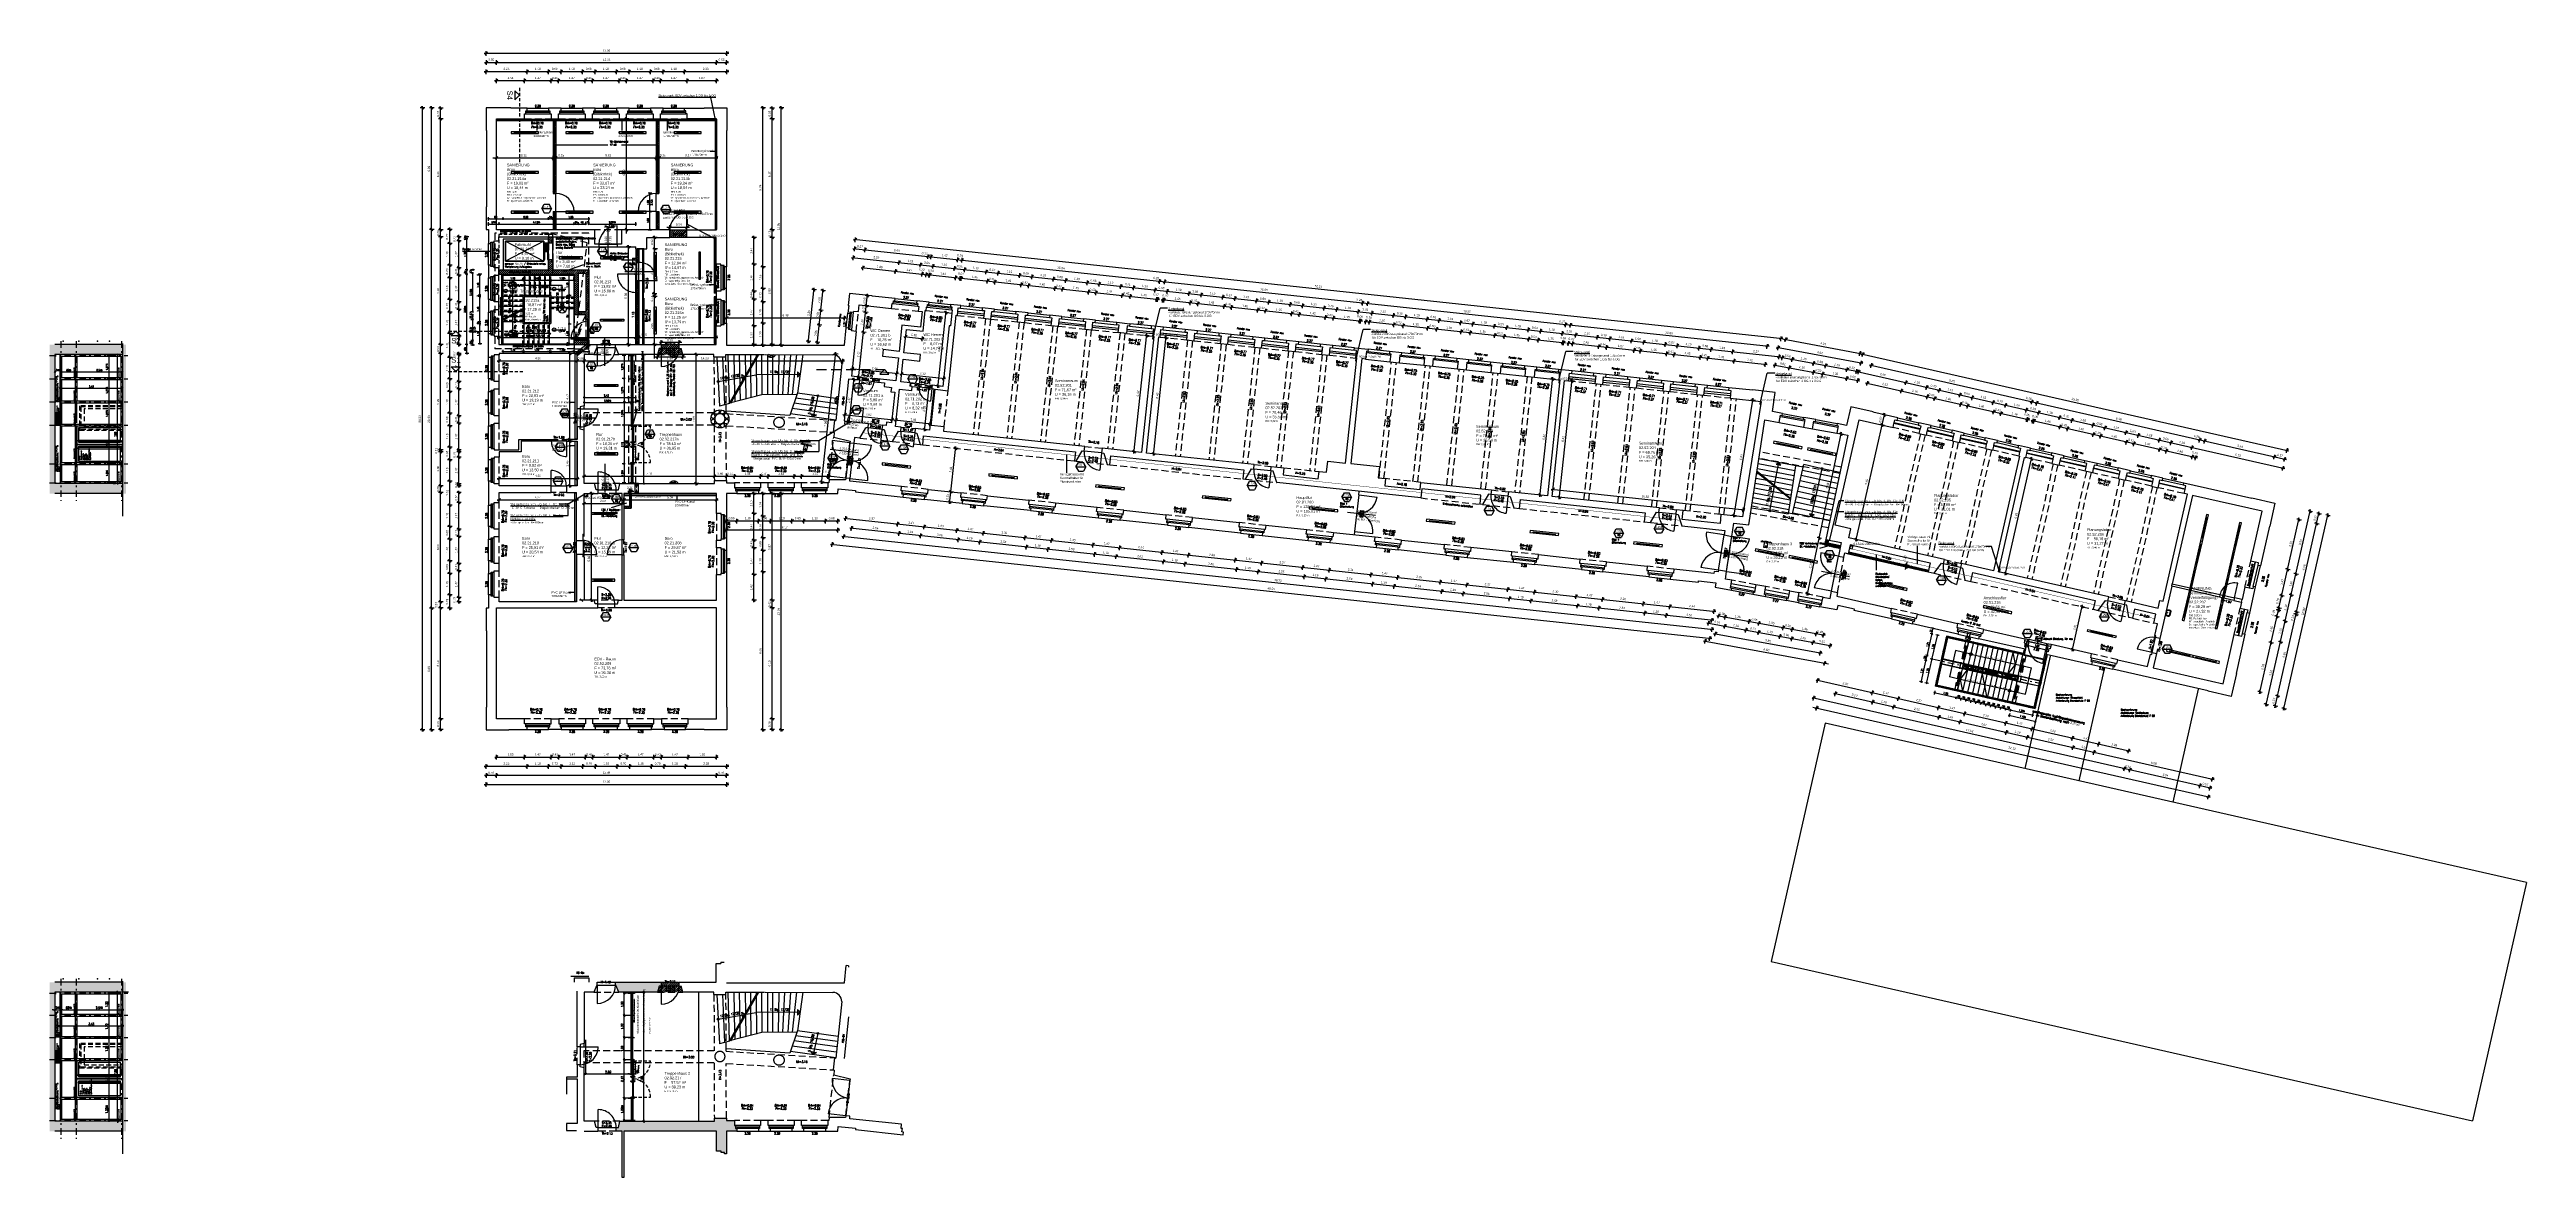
# Model space of a CAD drawing. Header units: metres. Extents: x 374 to 510, y -373 to -311.
import ezdxf
from ezdxf.enums import TextEntityAlignment as Align

# ---------------------------------------------------------------- set-up
doc = ezdxf.new("R2010")
doc.units = ezdxf.units.M
doc.header["$LTSCALE"] = 0.03
for name, pattern in [('AUSGEZOGEN', [0]), ('DOT', [0]), ('G1', [0.18, 0.12, -0.06]), ('GESTRICHELT', [9, 6, -3]), ('GESTRICHELT2', [4.5, 3, -1.5]), ('STRICHLINIE', [19.05, 12.7, -6.35]), ('STRICHPUNKT', [24, 12, -6, 0, -6])]:
    doc.linetypes.add(name, pattern=pattern)
doc.layers.get('0').update_dxf_attribs({"linetype": 'CONTINUOUS'})
doc.layers.get('Defpoints').update_dxf_attribs({"linetype": 'CONTINUOUS'})
for name, color, linetype in [('A_abriss', 44, '_ABBRUCH'), ('A_ACHSEN', 1, 'STRICHPUNKT'), ('A_ansicht', 9, 'CONTINUOUS'), ('A_ansicht_verdeckt', 8, 'STRICHLINIE'), ('A_aufzug', 3, 'CONTINUOUS'), ('A_bemaßung', 2, 'CONTINUOUS'), ('A_BRANDSCHUTZ', 10, 'CONTINUOUS'), ('A_Elektro', 1, 'CONTINUOUS'), ('A_fenster', 7, 'CONTINUOUS'), ('A_Gitterrost', 3, 'CONTINUOUS'), ('A_höhen', 3, 'CONTINUOUS'), ('A_MÖBEL', 1, 'CONTINUOUS'), ('A_NR_TÜR', 1, 'CONTINUOUS'), ('A_räume', 5, 'CONTINUOUS'), ('A_schraffur', 10, 'CONTINUOUS'), ('A_Stahl', 5, 'CONTINUOUS'), ('A_text', 5, 'CONTINUOUS'), ('A_treppe', 3, 'CONTINUOUS'), ('A_TREPPE_NEU', 3, 'CONTINUOUS'), ('A_treppe_V2', 3, 'CONTINUOUS'), ('A_trockenbau', 2, 'CONTINUOUS'), ('A_Tuer_neu', 1, 'CONTINUOUS'), ('A_Tuernummern', 1, 'CONTINUOUS'), ('A_TXT-TUER', 1, 'CONTINUOUS'), ('A_türen', 9, 'CONTINUOUS'), ('A_verdeckt', 8, 'STRICHLINIE'), ('A_wände', 4, 'CONTINUOUS'), ('A_WÄNDE_NEU', 6, 'CONTINUOUS'), ('CKBB0002', 4, 'CONTINUOUS'), ('CKMA0002', 2, 'CONTINUOUS'), ('E__DURCHBR', 2, 'CONTINUOUS'), ('E__LEUCHTEN', 6, 'AUSGEZOGEN'), ('E__VERSYS', 2, 'AUSGEZOGEN')]:
    doc.layers.add(name, color=color, linetype=linetype)
doc.styles.add('arial-n', font='ARIALN.TTF')
doc.styles.add('BOLDSIMP_FNT', font='TXT', dxfattribs={"height": 1})
doc.styles.add('ISO9', font='iso8.shx', dxfattribs={"height": 0.12})
doc.styles.add('NORM', font='simplex.shx', dxfattribs={"width": 0.7, "bigfont": 'bigfont.shx'})
doc.styles.add('PITSIMP8', font='PITSIMP8.SHX')
doc.styles.add('SIMPLEX', font='simplex.shx', dxfattribs={"width": 0.8, "height": 0.1})
doc.styles.add('SIMPLEXD', font='SIMPLEXD.shx', dxfattribs={"width": 0.8, "height": 0.12})
doc.styles.get("Standard").update_dxf_attribs({"font": 'ARIAL.TTF', "height": 1})
doc.linetypes.add('_ABBRUCH', pattern='A,25,[101,cadkon.shx,S=3.5,R=0,X=0,Y=0],25', length=50)
doc.dimstyles.new('DIN', dxfattribs={"dimtxt": 0.015, "dimasz": 0.08, "dimexe": 0.05, "dimexo": 0.244839, "dimgap": 0.05, "dimtad": 1, "dimdec": 4, "dimrnd": 0.0025, "dimzin": 0, "dimdsep": 46, "dimtxsty": 'SIMPLEXD', "dimblk": 'DIMCROSS', "dimblk1": 'DIMCROSS', "dimblk2": 'DIMCROSS', "dimsah": 1, "dimcen": 2.5, "dimdle": 0.04, "dimclrd": 252, "dimclre": 252, "dimclrt": 252, "dimadec": 0, "dimazin": 0, "dimtfac": 1, "dimtdec": 4, "dimtix": 1, "dimtmove": 2, "dimatfit": 3, "dimldrblk": 'DIMCROSS', "dimfxl": 1, "dimtvp": 1, "dimtolj": 1, "dimtzin": 0, "dimarcsym": 0})
doc.dimstyles.get("Standard").update_dxf_attribs({"dimtxt": 0.1, "dimasz": 0.05, "dimexe": 0.1, "dimexo": 0.0625, "dimgap": 0.05, "dimtad": 1, "dimdec": 3, "dimrnd": 0.0025, "dimzin": 0, "dimdsep": 46, "dimlunit": 3, "dimtxsty": 'SIMPLEX', "dimblk": 'DIMCROSS', "dimcen": 0.09, "dimdle": 0.025, "dimclrd": 1, "dimclre": 1, "dimclrt": 6, "dimadec": 0, "dimazin": 0, "dimtfac": 1, "dimtdec": 3, "dimtofl": 0, "dimtmove": 2, "dimatfit": 3, "dimldrblk": 'DIMCROSS', "dimfxl": 1, "dimtvp": 1, "dimtolj": 1, "dimtzin": 0, "dimarcsym": 0})

# ---------------------------------------------------------------- blocks, each defined once
blk = doc.blocks.new('SLASH1')
at = {"layer": 'A_bemaßung', "color": 2, "linetype": 'Continuous'}
for p, q in [((0.07663, 0.07663), (-0.07319, -0.07319)), ((0, -0.14068), (0, 0.11466))]:
    blk.add_line(p, q, dxfattribs=at)
blk = doc.blocks.new('CA0300B2$')
at = {"color": 0, "linetype": 'AUSGEZOGEN'}
for p, q in [((0.17, 0), (-0.17, 0)), ((-0.17, 0), (-0.17, -0.03)), ((-0.17, 0), (-0.17, -0.2)), ((0.17, -0.03), (0.17, 0)), ((0.17, 0), (0.17, -0.2)), ((-0.17, -0.03), (-0.1, -0.03)), ((-0.17, -0.15), (-0.17, -0.03)), ((-0.17, -0.03), (0.17, -0.03)), ((-0.17, -0.15), (-0.17, -0.2)), ((-0.16, -0.24), (-0.17, -0.2)), ((-0.17, -0.2), (-0.17, -0.2)), ((-0.16, -0.24), (-0.12, -0.25)), ((-0.1, -0.03), (-0.15, -0.15)), ((-0.15, -0.17), (-0.15, -0.15)), ((-0.15, -0.2), (-0.15, -0.15)), ((-0.15, -0.17), (-0.15, -0.2)), ((-0.15, -0.2), (-0.12, -0.23)), ((-0.12, -0.23), (0.12, -0.23)), ((0.12, -0.25), (-0.12, -0.25)), ((-0.12, -0.25), (-0.12, -0.25)), ((-0.1, -0.03), (0.1, -0.03)), ((-0.01, -0.06), (-0.03, -0.08)), ((-0.01, -0.1), (-0.03, -0.08)), ((0.01, -0.06), (-0.01, -0.06)), ((0.01, -0.1), (-0.01, -0.1)), ((0.02, -0.08), (0.01, -0.06)), ((0.02, -0.08), (0.01, -0.1)), ((0.15, -0.15), (0.1, -0.03)), ((0.1, -0.03), (0.17, -0.03)), ((0.15, -0.03), (0.12, -0.03)), ((0.15, -0.2), (0.12, -0.23)), ((0.12, -0.25), (0.16, -0.24)), ((0.15, -0.17), (0.15, -0.15)), ((0.15, -0.2), (0.15, -0.15)), ((0.15, -0.17), (0.15, -0.2)), ((0.17, -0.2), (0.16, -0.24)), ((0.17, -0.03), (0.17, -0.15)), ((0.17, -0.15), (0.17, -0.2))]:
    blk.add_line(p, q, dxfattribs=at)
blk = doc.blocks.new('Aufzug')
at = {"layer": 'A_aufzug', "color": 1, "linetype": 'GESTRICHELT'}
for p, q in [((2.74, 0.24), (-0.24, 0.24)), ((-0.24, 0.24), (-0.24, -1.94)), ((2.74, 0.03), (2.74, 0.24))]:
    blk.add_line(p, q, dxfattribs=at)
at = {"layer": 'A_aufzug', "linetype": 'Continuous'}
for p, q in [((2.5, 0), (0, 0)), ((0, 0), (0, -1.7)), ((2.5, -1.7), (2.5, 0)), ((2.74, -1.94), (2.74, 0.03)), ((2.24, -0.12), (0.14, -0.12)), ((0.14, -0.12), (0.14, -1.22)), ((0.14, -1.22), (2.24, -1.22)), ((2.24, -1.22), (2.24, -0.12)), ((2.3, -0.23), (2.24, -0.23)), ((2.3, -0.68), (2.24, -0.68)), ((2.24, -0.68), (2.24, -1.13)), ((2.24, -1.13), (2.3, -1.13)), ((2.3, -0.23), (2.3, -0.68)), ((2.36, -0.23), (2.3, -0.23)), ((2.3, -1.13), (2.3, -0.68)), ((2.3, -0.68), (2.36, -0.68)), ((2.36, -0.68), (2.36, -0.23)), ((2.38, -0.23), (2.38, -0.68)), ((2.44, -0.23), (2.38, -0.23)), ((2.38, -0.68), (2.44, -0.68)), ((2.44, -0.68), (2.44, -0.23)), ((2.44, -0.23), (2.5, -0.23)), ((2.44, -0.68), (2.44, -1.13)), ((2.5, -0.68), (2.44, -0.68)), ((2.44, -1.13), (2.5, -1.13)), ((2.74, -0.23), (2.5, -0.23)), ((2.5, -1.13), (2.74, -1.13)), ((-0.24, -1.94), (2.74, -1.94)), ((0, -1.7), (2.5, -1.7))]:
    blk.add_line(p, q, dxfattribs=at)
blk = doc.blocks.new('DIMCROSS')
at = {"color": 0, "linetype": 'ByBlock'}
blk.add_line((-1, 0), (1, 0), dxfattribs=at)
at = {"linetype": 'ByBlock'}
blk.add_line((-0.707107, -0.707107), (0.707107, 0.707107), dxfattribs=at)
blk = doc.blocks.new('*D48')
at = {"layer": 'CKMA0002', "color": 1, "lineweight": -2}
for p, q in [((406.75, -327.34), (406.95, -327.34)), ((406.85, -334.38), (406.85, -327.39)), ((406.75, -334.43), (406.95, -334.43))]:
    blk.add_line(p, q, dxfattribs=at)
at = {"layer": 'Defpoints', "color": 0}
for p in [(405.48, -327.34), (406.85, -327.34), (405.48, -334.43)]:
    blk.add_point(p, dxfattribs=at)
at = {"layer": 'CKMA0002', "color": 1, "lineweight": -2, "xscale": 0.05, "yscale": 0.05, "zscale": 0.05}
for p, rotation in [((406.85, -327.34), 90), ((406.85, -334.43), 270)]:
    blk.add_blockref('DIMCROSS', p, dxfattribs=dict(at, rotation=rotation))
at = {"layer": 'CKMA0002', "color": 3, "insert": (406.75, -332.28), "char_height": 0.1, "attachment_point": 5, "rotation": 90, "style": 'SIMPLEX'}
blk.add_mtext('\\A1;7.09{\\A1\\H0.7x\\S;}', dxfattribs=at)
blk = doc.blocks.new('*D49')
at = {"layer": 'CKMA0002', "color": 1, "lineweight": -2}
for p, q in [((403.56, -329.88), (403.56, -330.08)), ((403.61, -329.98), (406.08, -329.98)), ((406.13, -329.93), (406.13, -330.08))]:
    blk.add_line(p, q, dxfattribs=at)
at = {"layer": 'Defpoints', "color": 0}
for p in [(403.56, -329.62), (406.13, -329.67), (406.13, -329.98)]:
    blk.add_point(p, dxfattribs=at)
at = {"layer": 'CKMA0002', "color": 1, "lineweight": -2, "xscale": 0.05, "yscale": 0.05, "zscale": 0.05, "rotation": 180}
blk.add_blockref('DIMCROSS', (403.56, -329.98), dxfattribs=at)
at = {"layer": 'CKMA0002', "color": 1, "lineweight": -2, "xscale": 0.05, "yscale": 0.05, "zscale": 0.05}
blk.add_blockref('DIMCROSS', (406.13, -329.98), dxfattribs=at)
at = {"layer": 'CKMA0002', "color": 3, "insert": (404.85, -329.88), "char_height": 0.1, "attachment_point": 5, "style": 'SIMPLEX'}
blk.add_mtext('\\A1;2.56{\\A1\\H0.7x\\S75;}', dxfattribs=at)
blk = doc.blocks.new('*D50')
at = {"layer": 'CKMA0002', "color": 1, "lineweight": -2}
for p, q in [((406.13, -329.98), (406.13, -329.98)), ((406.13, -329.98), (406.13, -329.98)), ((406.26, -330.08), (406.26, -329.88))]:
    blk.add_line(p, q, dxfattribs=at)
at = {"layer": 'Defpoints', "color": 0}
for p in [(406.13, -329.67), (406.26, -329.98), (406.26, -331.19)]:
    blk.add_point(p, dxfattribs=at)
at = {"layer": 'CKMA0002', "color": 1, "lineweight": -2, "xscale": 0.05, "yscale": 0.05, "zscale": 0.05}
blk.add_blockref('DIMCROSS', (406.13, -329.98), dxfattribs=at)
at = {"layer": 'CKMA0002', "color": 1, "lineweight": -2, "xscale": 0.05, "yscale": 0.05, "zscale": 0.05, "rotation": 180}
blk.add_blockref('DIMCROSS', (406.26, -329.98), dxfattribs=at)
at = {"layer": 'CKMA0002', "color": 3, "insert": (406.46, -329.89), "char_height": 0.1, "attachment_point": 5, "style": 'SIMPLEX'}
blk.add_mtext('\\A1;12{\\A1\\H0.7x\\S5;}', dxfattribs=at)
blk = doc.blocks.new('*D52')
at = {"layer": 'CKMA0002', "color": 1, "lineweight": -2}
for p, q in [((406.25, -362.4), (406.9, -362.4)), ((406.85, -369.41), (406.85, -362.48)), ((406.25, -369.49), (406.9, -369.49))]:
    blk.add_line(p, q, dxfattribs=at)
at = {"layer": 'Defpoints', "color": 0}
for p in [(405.48, -362.4), (406.85, -362.4), (405.48, -369.49)]:
    blk.add_point(p, dxfattribs=at)
at = {"layer": 'CKMA0002', "color": 1, "lineweight": -2, "xscale": 0.08, "yscale": 0.08, "zscale": 0.08}
for p, rotation in [((406.85, -362.4), 90), ((406.85, -369.49), 270)]:
    blk.add_blockref('DIMCROSS', p, dxfattribs=dict(at, rotation=rotation))
at = {"layer": 'CKMA0002', "color": 6, "insert": (406.74, -367.17), "char_height": 0.12, "attachment_point": 5, "rotation": 90, "style": 'SIMPLEXD'}
blk.add_mtext('\\A1;7.09{\\A1\\H0.7x\\S;}', dxfattribs=at)
blk = doc.blocks.new('*D53')
at = {"layer": 'CKMA0002', "color": 1, "lineweight": -2}
for p, q in [((403.63, -365.02), (403.63, -366.94)), ((406.13, -366.09), (406.13, -366.94)), ((403.71, -366.89), (406.05, -366.89))]:
    blk.add_line(p, q, dxfattribs=at)
at = {"layer": 'Defpoints', "color": 0}
for p in [(403.63, -364.59), (406.13, -365.66), (406.13, -366.89)]:
    blk.add_point(p, dxfattribs=at)
at = {"layer": 'CKMA0002', "color": 1, "lineweight": -2, "xscale": 0.08, "yscale": 0.08, "zscale": 0.08, "rotation": 180}
blk.add_blockref('DIMCROSS', (403.63, -366.89), dxfattribs=at)
at = {"layer": 'CKMA0002', "color": 1, "lineweight": -2, "xscale": 0.08, "yscale": 0.08, "zscale": 0.08}
blk.add_blockref('DIMCROSS', (406.13, -366.89), dxfattribs=at)
at = {"layer": 'CKMA0002', "color": 6, "insert": (404.88, -366.78), "char_height": 0.12, "attachment_point": 5, "style": 'SIMPLEXD'}
blk.add_mtext('\\A1;2.50{\\A1\\H0.7x\\S;}', dxfattribs=at)
blk = doc.blocks.new('*D54')
at = {"layer": 'CKMA0002', "color": 1, "lineweight": -2}
for p, q in [((406.26, -366.08), (406.26, -366.94)), ((406.05, -366.89), (405.97, -366.89)), ((406.13, -366.89), (406.26, -366.89)), ((406.34, -366.89), (406.42, -366.89))]:
    blk.add_line(p, q, dxfattribs=at)
at = {"layer": 'Defpoints', "color": 0}
for p in [(406.13, -365.66), (406.26, -366.08), (406.26, -366.89)]:
    blk.add_point(p, dxfattribs=at)
at = {"layer": 'CKMA0002', "color": 1, "lineweight": -2, "xscale": 0.08, "yscale": 0.08, "zscale": 0.08}
blk.add_blockref('DIMCROSS', (406.13, -366.89), dxfattribs=at)
at = {"layer": 'CKMA0002', "color": 1, "lineweight": -2, "xscale": 0.08, "yscale": 0.08, "zscale": 0.08, "rotation": 180}
blk.add_blockref('DIMCROSS', (406.26, -366.89), dxfattribs=at)
at = {"layer": 'CKMA0002', "color": 6, "insert": (406.46, -366.78), "char_height": 0.12, "attachment_point": 5, "style": 'SIMPLEXD'}
blk.add_mtext('\\A1;12{\\A1\\H0.7x\\S5;}', dxfattribs=at)
blk = doc.blocks.new('*D55')
at = {"layer": 'CKMA0002', "color": 1, "linetype": 'Continuous', "lineweight": -2}
for p, q in [((378.49, -362.4), (377.84, -362.4)), ((377.89, -369.41), (377.89, -362.48)), ((378.16, -369.49), (377.84, -369.49))]:
    blk.add_line(p, q, dxfattribs=at)
at = {"layer": 'Defpoints', "color": 0, "linetype": 'Continuous'}
for p in [(377.89, -362.4), (378.49, -362.4), (378.16, -369.49)]:
    blk.add_point(p, dxfattribs=at)
at = {"layer": 'CKMA0002', "color": 1, "linetype": 'Continuous', "lineweight": -2, "xscale": 0.08, "yscale": 0.08, "zscale": 0.08}
for p, rotation in [((377.89, -362.4), 90), ((377.89, -369.49), 270)]:
    blk.add_blockref('DIMCROSS', p, dxfattribs=dict(at, rotation=rotation))
at = {"layer": 'CKMA0002', "color": 6, "linetype": 'Continuous', "insert": (377.78, -366.79), "char_height": 0.12, "attachment_point": 5, "rotation": 90, "style": 'SIMPLEXD'}
blk.add_mtext('\\A1;7.09{\\A1\\H0.7x\\S;}', dxfattribs=at)
blk = doc.blocks.new('*D56')
at = {"layer": 'CKMA0002', "color": 1, "linetype": 'Continuous', "lineweight": -2}
for p, q in [((374.37, -363.36), (374.29, -363.36)), ((374.45, -362.76), (374.45, -363.41)), ((374.45, -363.36), (374.8, -363.36)), ((374.8, -362.96), (374.8, -363.41)), ((374.88, -363.36), (374.96, -363.36))]:
    blk.add_line(p, q, dxfattribs=at)
at = {"layer": 'Defpoints', "color": 0, "linetype": 'Continuous'}
for p in [(374.45, -362.26), (374.8, -362.46), (374.8, -363.36)]:
    blk.add_point(p, dxfattribs=at)
at = {"layer": 'CKMA0002', "color": 1, "linetype": 'Continuous', "lineweight": -2, "xscale": 0.08, "yscale": 0.08, "zscale": 0.08}
blk.add_blockref('DIMCROSS', (374.45, -363.36), dxfattribs=at)
at = {"layer": 'CKMA0002', "color": 1, "linetype": 'Continuous', "lineweight": -2, "xscale": 0.08, "yscale": 0.08, "zscale": 0.08, "rotation": 180}
blk.add_blockref('DIMCROSS', (374.8, -363.36), dxfattribs=at)
at = {"layer": 'CKMA0002', "color": 6, "linetype": 'Continuous', "insert": (374.62, -363.25), "char_height": 0.12, "attachment_point": 5, "style": 'SIMPLEXD'}
blk.add_mtext('\\A1;34{\\A1\\H0.7x\\S25;}', dxfattribs=at)
blk = doc.blocks.new('*D57')
at = {"layer": 'CKMA0002', "color": 1, "linetype": 'Continuous', "lineweight": -2}
for p, q in [((374.88, -363.36), (375.54, -363.36)), ((375.62, -362.96), (375.62, -363.41))]:
    blk.add_line(p, q, dxfattribs=at)
at = {"layer": 'Defpoints', "color": 0, "linetype": 'Continuous'}
for p in [(374.8, -362.46), (375.62, -362.49), (375.62, -363.36)]:
    blk.add_point(p, dxfattribs=at)
at = {"layer": 'CKMA0002', "color": 1, "linetype": 'Continuous', "lineweight": -2, "xscale": 0.08, "yscale": 0.08, "zscale": 0.08, "rotation": 180}
blk.add_blockref('DIMCROSS', (374.8, -363.36), dxfattribs=at)
at = {"layer": 'CKMA0002', "color": 1, "linetype": 'Continuous', "lineweight": -2, "xscale": 0.08, "yscale": 0.08, "zscale": 0.08}
blk.add_blockref('DIMCROSS', (375.62, -363.36), dxfattribs=at)
at = {"layer": 'CKMA0002', "color": 6, "linetype": 'Continuous', "insert": (375.21, -363.25), "char_height": 0.12, "attachment_point": 5, "style": 'SIMPLEXD'}
blk.add_mtext('\\A1;82{\\A1\\H0.7x\\S25;}', dxfattribs=at)
blk = doc.blocks.new('*D58')
at = {"layer": 'CKMA0002', "color": 1, "linetype": 'Continuous', "lineweight": -2}
for p, q in [((375.7, -363.36), (378.08, -363.36)), ((378.16, -362.76), (378.16, -363.41))]:
    blk.add_line(p, q, dxfattribs=at)
at = {"layer": 'Defpoints', "color": 0, "linetype": 'Continuous'}
for p in [(375.62, -362.49), (378.16, -362.49), (378.16, -363.36)]:
    blk.add_point(p, dxfattribs=at)
at = {"layer": 'CKMA0002', "color": 1, "linetype": 'Continuous', "lineweight": -2, "xscale": 0.08, "yscale": 0.08, "zscale": 0.08, "rotation": 180}
blk.add_blockref('DIMCROSS', (375.62, -363.36), dxfattribs=at)
at = {"layer": 'CKMA0002', "color": 1, "linetype": 'Continuous', "lineweight": -2, "xscale": 0.08, "yscale": 0.08, "zscale": 0.08}
blk.add_blockref('DIMCROSS', (378.16, -363.36), dxfattribs=at)
at = {"layer": 'CKMA0002', "color": 6, "linetype": 'Continuous', "insert": (376.89, -363.25), "char_height": 0.12, "attachment_point": 5, "style": 'SIMPLEXD'}
blk.add_mtext('\\A1;2.54{\\A1\\H0.7x\\S5;}', dxfattribs=at)
blk = doc.blocks.new('*D59')
at = {"layer": 'CKMA0002', "color": 1, "linetype": 'Continuous', "lineweight": -2}
for p, q in [((374.73, -364.85), (374.73, -364.2)), ((374.81, -364.25), (378.08, -364.25)), ((378.16, -364.85), (378.16, -364.2))]:
    blk.add_line(p, q, dxfattribs=at)
at = {"layer": 'Defpoints', "color": 0, "linetype": 'Continuous'}
for p in [(378.16, -364.25), (374.73, -365.27), (378.16, -365.27)]:
    blk.add_point(p, dxfattribs=at)
at = {"layer": 'CKMA0002', "color": 1, "linetype": 'Continuous', "lineweight": -2, "xscale": 0.08, "yscale": 0.08, "zscale": 0.08, "rotation": 180}
blk.add_blockref('DIMCROSS', (374.73, -364.25), dxfattribs=at)
at = {"layer": 'CKMA0002', "color": 1, "linetype": 'Continuous', "lineweight": -2, "xscale": 0.08, "yscale": 0.08, "zscale": 0.08}
blk.add_blockref('DIMCROSS', (378.16, -364.25), dxfattribs=at)
at = {"layer": 'CKMA0002', "color": 6, "linetype": 'Continuous', "insert": (376.45, -364.14), "char_height": 0.12, "attachment_point": 5, "style": 'SIMPLEXD'}
blk.add_mtext('\\A1;3.43{\\A1\\H0.7x\\S;}', dxfattribs=at)
blk = doc.blocks.new('*D60')
at = {"layer": 'CKMA0002', "color": 1, "linetype": 'Continuous', "lineweight": -2}
for p, q in [((378.01, -362.45), (377.36, -362.45)), ((377.81, -363.67), (377.36, -363.67)), ((377.41, -362.53), (377.41, -363.59))]:
    blk.add_line(p, q, dxfattribs=at)
at = {"layer": 'Defpoints', "color": 0, "linetype": 'Continuous'}
for p in [(377.41, -363.67), (378.46, -363.67), (378.66, -362.45)]:
    blk.add_point(p, dxfattribs=at)
at = {"layer": 'CKMA0002', "color": 1, "linetype": 'Continuous', "lineweight": -2, "xscale": 0.08, "yscale": 0.08, "zscale": 0.08}
for p, rotation in [((377.41, -362.45), 90), ((377.41, -363.67), 270)]:
    blk.add_blockref('DIMCROSS', p, dxfattribs=dict(at, rotation=rotation))
at = {"layer": 'CKMA0002', "color": 6, "linetype": 'Continuous', "insert": (377.3, -363.06), "char_height": 0.12, "attachment_point": 5, "rotation": 90, "style": 'SIMPLEXD'}
blk.add_mtext('\\A1;1.22{\\A1\\H0.7x\\S;}', dxfattribs=at)
blk = doc.blocks.new('*D61')
at = {"layer": 'CKMA0002', "color": 1, "linetype": 'Continuous', "lineweight": -2}
for p, q in [((377.41, -363.75), (377.41, -364.81)), ((377.01, -364.89), (377.46, -364.89))]:
    blk.add_line(p, q, dxfattribs=at)
at = {"layer": 'Defpoints', "color": 0, "linetype": 'Continuous'}
for p in [(378.46, -363.67), (376.86, -364.89), (377.41, -364.89)]:
    blk.add_point(p, dxfattribs=at)
at = {"layer": 'CKMA0002', "color": 1, "linetype": 'Continuous', "lineweight": -2, "xscale": 0.08, "yscale": 0.08, "zscale": 0.08}
for p, rotation in [((377.41, -363.67), 90), ((377.41, -364.89), 270)]:
    blk.add_blockref('DIMCROSS', p, dxfattribs=dict(at, rotation=rotation))
at = {"layer": 'CKMA0002', "color": 6, "linetype": 'Continuous', "insert": (377.3, -364.28), "char_height": 0.12, "attachment_point": 5, "rotation": 90, "style": 'SIMPLEXD'}
blk.add_mtext('\\A1;1.22{\\A1\\H0.7x\\S;}', dxfattribs=at)
blk = doc.blocks.new('*D62')
at = {"layer": 'CKMA0002', "color": 1, "linetype": 'Continuous', "lineweight": -2}
for p, q in [((377.41, -364.97), (377.41, -366.03)), ((377.81, -366.11), (377.36, -366.11))]:
    blk.add_line(p, q, dxfattribs=at)
at = {"layer": 'Defpoints', "color": 0, "linetype": 'Continuous'}
for p in [(376.86, -364.89), (377.41, -366.11), (378.46, -366.11)]:
    blk.add_point(p, dxfattribs=at)
at = {"layer": 'CKMA0002', "color": 1, "linetype": 'Continuous', "lineweight": -2, "xscale": 0.08, "yscale": 0.08, "zscale": 0.08}
for p, rotation in [((377.41, -364.89), 90), ((377.41, -366.11), 270)]:
    blk.add_blockref('DIMCROSS', p, dxfattribs=dict(at, rotation=rotation))
at = {"layer": 'CKMA0002', "color": 6, "linetype": 'Continuous', "insert": (377.3, -365.5), "char_height": 0.12, "attachment_point": 5, "rotation": 90, "style": 'SIMPLEXD'}
blk.add_mtext('\\A1;1.22{\\A1\\H0.7x\\S;}', dxfattribs=at)
blk = doc.blocks.new('*D63')
at = {"layer": 'CKMA0002', "color": 1, "linetype": 'Continuous', "lineweight": -2}
for p, q in [((377.41, -366.19), (377.41, -368.15)), ((377.81, -368.23), (377.36, -368.23))]:
    blk.add_line(p, q, dxfattribs=at)
at = {"layer": 'Defpoints', "color": 0, "linetype": 'Continuous'}
for p in [(378.46, -366.11), (377.41, -368.23), (378.46, -368.23)]:
    blk.add_point(p, dxfattribs=at)
at = {"layer": 'CKMA0002', "color": 1, "linetype": 'Continuous', "lineweight": -2, "xscale": 0.08, "yscale": 0.08, "zscale": 0.08}
for p, rotation in [((377.41, -366.11), 90), ((377.41, -368.23), 270)]:
    blk.add_blockref('DIMCROSS', p, dxfattribs=dict(at, rotation=rotation))
at = {"layer": 'CKMA0002', "color": 6, "linetype": 'Continuous', "insert": (377.3, -367.17), "char_height": 0.12, "attachment_point": 5, "rotation": 90, "style": 'SIMPLEXD'}
blk.add_mtext('\\A1;2.12{\\A1\\H0.7x\\S;}', dxfattribs=at)
blk = doc.blocks.new('*D64')
at = {"layer": 'CKMA0002', "color": 1, "linetype": 'Continuous', "lineweight": -2}
for p, q in [((377.41, -368.31), (377.41, -369.37)), ((378.01, -369.45), (377.36, -369.45))]:
    blk.add_line(p, q, dxfattribs=at)
at = {"layer": 'Defpoints', "color": 0, "linetype": 'Continuous'}
for p in [(378.46, -368.23), (377.41, -369.45), (378.46, -369.45)]:
    blk.add_point(p, dxfattribs=at)
at = {"layer": 'CKMA0002', "color": 1, "linetype": 'Continuous', "lineweight": -2, "xscale": 0.08, "yscale": 0.08, "zscale": 0.08}
for p, rotation in [((377.41, -368.23), 90), ((377.41, -369.45), 270)]:
    blk.add_blockref('DIMCROSS', p, dxfattribs=dict(at, rotation=rotation))
at = {"layer": 'CKMA0002', "color": 6, "linetype": 'Continuous', "insert": (377.3, -368.84), "char_height": 0.12, "attachment_point": 5, "rotation": 90, "style": 'SIMPLEXD'}
blk.add_mtext('\\A1;1.22{\\A1\\H0.7x\\S25;}', dxfattribs=at)
blk = doc.blocks.new('*D65')
at = {"layer": 'CKMA0002', "color": 1, "linetype": 'Continuous', "lineweight": -2}
for p, q in [((377.99, -327.34), (377.79, -327.34)), ((377.89, -334.38), (377.89, -327.39)), ((377.66, -334.43), (377.79, -334.43))]:
    blk.add_line(p, q, dxfattribs=at)
at = {"layer": 'Defpoints', "color": 0, "linetype": 'Continuous'}
for p in [(377.89, -327.34), (378.49, -327.34), (378.16, -334.43)]:
    blk.add_point(p, dxfattribs=at)
at = {"layer": 'CKMA0002', "color": 1, "linetype": 'Continuous', "lineweight": -2, "xscale": 0.05, "yscale": 0.05, "zscale": 0.05}
for p, rotation in [((377.89, -327.34), 90), ((377.89, -334.43), 270)]:
    blk.add_blockref('DIMCROSS', p, dxfattribs=dict(at, rotation=rotation))
at = {"layer": 'CKMA0002', "color": 3, "linetype": 'Continuous', "insert": (377.78, -331.72), "char_height": 0.1, "attachment_point": 5, "rotation": 90, "style": 'SIMPLEX'}
blk.add_mtext('\\A1;7.09{\\A1\\H0.7x\\S;}', dxfattribs=at)
blk = doc.blocks.new('*D66')
at = {"layer": 'CKMA0002', "color": 1, "linetype": 'Continuous', "lineweight": -2}
for p, q in [((374.45, -328.19), (374.45, -328.39)), ((374.45, -328.29), (374.45, -328.29)), ((374.45, -328.29), (374.45, -328.29)), ((374.8, -328.24), (374.8, -328.39))]:
    blk.add_line(p, q, dxfattribs=at)
at = {"layer": 'Defpoints', "color": 0, "linetype": 'Continuous'}
for p in [(374.45, -327.35), (374.8, -327.4), (374.8, -328.29)]:
    blk.add_point(p, dxfattribs=at)
at = {"layer": 'CKMA0002', "color": 1, "linetype": 'Continuous', "lineweight": -2, "xscale": 0.05, "yscale": 0.05, "zscale": 0.05}
blk.add_blockref('DIMCROSS', (374.45, -328.29), dxfattribs=at)
at = {"layer": 'CKMA0002', "color": 1, "linetype": 'Continuous', "lineweight": -2, "xscale": 0.05, "yscale": 0.05, "zscale": 0.05, "rotation": 180}
blk.add_blockref('DIMCROSS', (374.8, -328.29), dxfattribs=at)
at = {"layer": 'CKMA0002', "color": 3, "linetype": 'Continuous', "insert": (374.62, -328.19), "char_height": 0.1, "attachment_point": 5, "style": 'SIMPLEX'}
blk.add_mtext('\\A1;34{\\A1\\H0.7x\\S25;}', dxfattribs=at)
blk = doc.blocks.new('*D67')
at = {"layer": 'CKMA0002', "color": 1, "linetype": 'Continuous', "lineweight": -2}
for p, q in [((374.85, -328.29), (375.57, -328.29)), ((375.62, -328.24), (375.62, -328.39))]:
    blk.add_line(p, q, dxfattribs=at)
at = {"layer": 'Defpoints', "color": 0, "linetype": 'Continuous'}
for p in [(374.8, -327.4), (375.62, -327.43), (375.62, -328.29)]:
    blk.add_point(p, dxfattribs=at)
at = {"layer": 'CKMA0002', "color": 1, "linetype": 'Continuous', "lineweight": -2, "xscale": 0.05, "yscale": 0.05, "zscale": 0.05, "rotation": 180}
blk.add_blockref('DIMCROSS', (374.8, -328.29), dxfattribs=at)
at = {"layer": 'CKMA0002', "color": 1, "linetype": 'Continuous', "lineweight": -2, "xscale": 0.05, "yscale": 0.05, "zscale": 0.05}
blk.add_blockref('DIMCROSS', (375.62, -328.29), dxfattribs=at)
at = {"layer": 'CKMA0002', "color": 3, "linetype": 'Continuous', "insert": (375.21, -328.19), "char_height": 0.1, "attachment_point": 5, "style": 'SIMPLEX'}
blk.add_mtext('\\A1;82{\\A1\\H0.7x\\S25;}', dxfattribs=at)
blk = doc.blocks.new('*D68')
at = {"layer": 'CKMA0002', "color": 1, "linetype": 'Continuous', "lineweight": -2}
for p, q in [((375.67, -328.29), (378.11, -328.29)), ((378.16, -328.19), (378.16, -328.39))]:
    blk.add_line(p, q, dxfattribs=at)
at = {"layer": 'Defpoints', "color": 0, "linetype": 'Continuous'}
for p in [(375.62, -327.43), (378.16, -327.43), (378.16, -328.29)]:
    blk.add_point(p, dxfattribs=at)
at = {"layer": 'CKMA0002', "color": 1, "linetype": 'Continuous', "lineweight": -2, "xscale": 0.05, "yscale": 0.05, "zscale": 0.05, "rotation": 180}
blk.add_blockref('DIMCROSS', (375.62, -328.29), dxfattribs=at)
at = {"layer": 'CKMA0002', "color": 1, "linetype": 'Continuous', "lineweight": -2, "xscale": 0.05, "yscale": 0.05, "zscale": 0.05}
blk.add_blockref('DIMCROSS', (378.16, -328.29), dxfattribs=at)
at = {"layer": 'CKMA0002', "color": 3, "linetype": 'Continuous', "insert": (376.89, -328.19), "char_height": 0.1, "attachment_point": 5, "style": 'SIMPLEX'}
blk.add_mtext('\\A1;2.54{\\A1\\H0.7x\\S5;}', dxfattribs=at)
blk = doc.blocks.new('*D69')
at = {"layer": 'CKMA0002', "color": 1, "linetype": 'Continuous', "lineweight": -2}
for p, q in [((374.73, -329.29), (374.73, -329.09)), ((374.78, -329.19), (378.11, -329.19)), ((378.16, -329.29), (378.16, -329.09))]:
    blk.add_line(p, q, dxfattribs=at)
at = {"layer": 'Defpoints', "color": 0, "linetype": 'Continuous'}
for p in [(378.16, -329.19), (374.73, -330.2), (378.16, -330.2)]:
    blk.add_point(p, dxfattribs=at)
at = {"layer": 'CKMA0002', "color": 1, "linetype": 'Continuous', "lineweight": -2, "xscale": 0.05, "yscale": 0.05, "zscale": 0.05, "rotation": 180}
blk.add_blockref('DIMCROSS', (374.73, -329.19), dxfattribs=at)
at = {"layer": 'CKMA0002', "color": 1, "linetype": 'Continuous', "lineweight": -2, "xscale": 0.05, "yscale": 0.05, "zscale": 0.05}
blk.add_blockref('DIMCROSS', (378.16, -329.19), dxfattribs=at)
at = {"layer": 'CKMA0002', "color": 3, "linetype": 'Continuous', "insert": (376.45, -329.09), "char_height": 0.1, "attachment_point": 5, "style": 'SIMPLEX'}
blk.add_mtext('\\A1;3.43{\\A1\\H0.7x\\S;}', dxfattribs=at)
blk = doc.blocks.new('*D70')
at = {"layer": 'CKMA0002', "color": 1, "linetype": 'Continuous', "lineweight": -2}
for p, q in [((377.51, -327.38), (377.31, -327.38)), ((377.41, -327.43), (377.41, -328.61)), ((377.46, -328.66), (377.31, -328.66))]:
    blk.add_line(p, q, dxfattribs=at)
at = {"layer": 'Defpoints', "color": 0, "linetype": 'Continuous'}
for p in [(378.51, -327.38), (377.41, -328.66), (378.46, -328.66)]:
    blk.add_point(p, dxfattribs=at)
at = {"layer": 'CKMA0002', "color": 1, "linetype": 'Continuous', "lineweight": -2, "xscale": 0.05, "yscale": 0.05, "zscale": 0.05}
for p, rotation in [((377.41, -327.38), 90), ((377.41, -328.66), 270)]:
    blk.add_blockref('DIMCROSS', p, dxfattribs=dict(at, rotation=rotation))
at = {"layer": 'CKMA0002', "color": 3, "linetype": 'Continuous', "insert": (377.31, -328.02), "char_height": 0.1, "attachment_point": 5, "rotation": 90, "style": 'SIMPLEX'}
blk.add_mtext('\\A1;1.27{\\A1\\H0.7x\\S75;}', dxfattribs=at)
blk = doc.blocks.new('*D71')
at = {"layer": 'CKMA0002', "color": 1, "linetype": 'Continuous', "lineweight": -2}
for p, q in [((377.41, -328.71), (377.41, -329.89)), ((377.36, -329.94), (377.51, -329.94))]:
    blk.add_line(p, q, dxfattribs=at)
at = {"layer": 'Defpoints', "color": 0, "linetype": 'Continuous'}
for p in [(378.46, -328.66), (376.86, -329.94), (377.41, -329.94)]:
    blk.add_point(p, dxfattribs=at)
at = {"layer": 'CKMA0002', "color": 1, "linetype": 'Continuous', "lineweight": -2, "xscale": 0.05, "yscale": 0.05, "zscale": 0.05}
for p, rotation in [((377.41, -328.66), 90), ((377.41, -329.94), 270)]:
    blk.add_blockref('DIMCROSS', p, dxfattribs=dict(at, rotation=rotation))
at = {"layer": 'CKMA0002', "color": 3, "linetype": 'Continuous', "insert": (377.31, -329.3), "char_height": 0.1, "attachment_point": 5, "rotation": 90, "style": 'SIMPLEX'}
blk.add_mtext('\\A1;1.27{\\A1\\H0.7x\\S75;}', dxfattribs=at)
blk = doc.blocks.new('*D72')
at = {"layer": 'CKMA0002', "color": 1, "linetype": 'Continuous', "lineweight": -2}
for p, q in [((377.41, -329.99), (377.41, -331.17)), ((377.46, -331.22), (377.31, -331.22))]:
    blk.add_line(p, q, dxfattribs=at)
at = {"layer": 'Defpoints', "color": 0, "linetype": 'Continuous'}
for p in [(376.86, -329.94), (377.41, -331.22), (378.46, -331.22)]:
    blk.add_point(p, dxfattribs=at)
at = {"layer": 'CKMA0002', "color": 1, "linetype": 'Continuous', "lineweight": -2, "xscale": 0.05, "yscale": 0.05, "zscale": 0.05}
for p, rotation in [((377.41, -329.94), 90), ((377.41, -331.22), 270)]:
    blk.add_blockref('DIMCROSS', p, dxfattribs=dict(at, rotation=rotation))
at = {"layer": 'CKMA0002', "color": 3, "linetype": 'Continuous', "insert": (377.31, -330.58), "char_height": 0.1, "attachment_point": 5, "rotation": 90, "style": 'SIMPLEX'}
blk.add_mtext('\\A1;1.27{\\A1\\H0.7x\\S75;}', dxfattribs=at)
blk = doc.blocks.new('*D73')
at = {"layer": 'CKMA0002', "color": 1, "linetype": 'Continuous', "lineweight": -2}
for p, q in [((377.41, -331.27), (377.41, -333.29)), ((377.46, -333.34), (377.31, -333.34))]:
    blk.add_line(p, q, dxfattribs=at)
at = {"layer": 'Defpoints', "color": 0, "linetype": 'Continuous'}
for p in [(378.46, -331.22), (377.41, -333.34), (378.46, -333.34)]:
    blk.add_point(p, dxfattribs=at)
at = {"layer": 'CKMA0002', "color": 1, "linetype": 'Continuous', "lineweight": -2, "xscale": 0.05, "yscale": 0.05, "zscale": 0.05}
for p, rotation in [((377.41, -331.22), 90), ((377.41, -333.34), 270)]:
    blk.add_blockref('DIMCROSS', p, dxfattribs=dict(at, rotation=rotation))
at = {"layer": 'CKMA0002', "color": 3, "linetype": 'Continuous', "insert": (377.31, -332.28), "char_height": 0.1, "attachment_point": 5, "rotation": 90, "style": 'SIMPLEX'}
blk.add_mtext('\\A1;2.12{\\A1\\H0.7x\\S;}', dxfattribs=at)
blk = doc.blocks.new('*D74')
at = {"layer": 'CKMA0002', "color": 1, "linetype": 'Continuous', "lineweight": -2}
for p, q in [((377.41, -333.39), (377.41, -334.33)), ((377.51, -334.38), (377.31, -334.38))]:
    blk.add_line(p, q, dxfattribs=at)
at = {"layer": 'Defpoints', "color": 0, "linetype": 'Continuous'}
for p in [(378.46, -333.34), (377.41, -334.38), (378.46, -334.38)]:
    blk.add_point(p, dxfattribs=at)
at = {"layer": 'CKMA0002', "color": 1, "linetype": 'Continuous', "lineweight": -2, "xscale": 0.05, "yscale": 0.05, "zscale": 0.05}
for p, rotation in [((377.41, -333.34), 90), ((377.41, -334.38), 270)]:
    blk.add_blockref('DIMCROSS', p, dxfattribs=dict(at, rotation=rotation))
at = {"layer": 'CKMA0002', "color": 3, "linetype": 'Continuous', "insert": (377.31, -333.86), "char_height": 0.1, "attachment_point": 5, "rotation": 90, "style": 'SIMPLEX'}
blk.add_mtext('\\A1;1.04{\\A1\\H0.7x\\S5;}', dxfattribs=at)
blk = doc.blocks.new('*D75')
at = {"layer": 'CKMA0002', "color": 1, "linetype": 'Continuous', "lineweight": -2}
for p, q in [((406.16, -368.23), (405.71, -368.23)), ((405.76, -369.37), (405.76, -368.31)), ((406.36, -369.45), (405.71, -369.45))]:
    blk.add_line(p, q, dxfattribs=at)
at = {"layer": 'Defpoints', "color": 0, "linetype": 'Continuous'}
for p in [(405.76, -368.23), (406.41, -368.23), (406.61, -369.45)]:
    blk.add_point(p, dxfattribs=at)
at = {"layer": 'CKMA0002', "color": 1, "linetype": 'Continuous', "lineweight": -2, "xscale": 0.08, "yscale": 0.08, "zscale": 0.08}
for p, rotation in [((405.76, -368.23), 90), ((405.76, -369.45), 270)]:
    blk.add_blockref('DIMCROSS', p, dxfattribs=dict(at, rotation=rotation))
at = {"layer": 'CKMA0002', "color": 6, "linetype": 'Continuous', "insert": (405.65, -368.84), "char_height": 0.12, "attachment_point": 5, "rotation": 90, "style": 'SIMPLEXD'}
blk.add_mtext('\\A1;1.22{\\A1\\H0.7x\\S25;}', dxfattribs=at)
blk = doc.blocks.new('*D76')
at = {"layer": 'CKMA0002', "color": 1, "linetype": 'Continuous', "lineweight": -2}
for p, q in [((406.16, -366.11), (405.71, -366.11)), ((405.76, -368.15), (405.76, -366.19))]:
    blk.add_line(p, q, dxfattribs=at)
at = {"layer": 'Defpoints', "color": 0, "linetype": 'Continuous'}
for p in [(405.76, -366.11), (406.41, -366.11), (406.41, -368.23)]:
    blk.add_point(p, dxfattribs=at)
at = {"layer": 'CKMA0002', "color": 1, "linetype": 'Continuous', "lineweight": -2, "xscale": 0.08, "yscale": 0.08, "zscale": 0.08}
for p, rotation in [((405.76, -366.11), 90), ((405.76, -368.23), 270)]:
    blk.add_blockref('DIMCROSS', p, dxfattribs=dict(at, rotation=rotation))
at = {"layer": 'CKMA0002', "color": 6, "linetype": 'Continuous', "insert": (405.65, -367.17), "char_height": 0.12, "attachment_point": 5, "rotation": 90, "style": 'SIMPLEXD'}
blk.add_mtext('\\A1;2.12{\\A1\\H0.7x\\S;}', dxfattribs=at)
blk = doc.blocks.new('*D77')
at = {"layer": 'CKMA0002', "color": 1, "linetype": 'Continuous', "lineweight": -2}
for p, q in [((406.16, -364.89), (405.71, -364.89)), ((405.76, -366.03), (405.76, -364.97))]:
    blk.add_line(p, q, dxfattribs=at)
at = {"layer": 'Defpoints', "color": 0, "linetype": 'Continuous'}
for p in [(405.76, -364.89), (406.41, -364.89), (406.41, -366.11)]:
    blk.add_point(p, dxfattribs=at)
at = {"layer": 'CKMA0002', "color": 1, "linetype": 'Continuous', "lineweight": -2, "xscale": 0.08, "yscale": 0.08, "zscale": 0.08}
for p, rotation in [((405.76, -364.89), 90), ((405.76, -366.11), 270)]:
    blk.add_blockref('DIMCROSS', p, dxfattribs=dict(at, rotation=rotation))
at = {"layer": 'CKMA0002', "color": 6, "linetype": 'Continuous', "insert": (405.65, -365.5), "char_height": 0.12, "attachment_point": 5, "rotation": 90, "style": 'SIMPLEXD'}
blk.add_mtext('\\A1;1.22{\\A1\\H0.7x\\S;}', dxfattribs=at)
blk = doc.blocks.new('*D78')
at = {"layer": 'CKMA0002', "color": 1, "linetype": 'Continuous', "lineweight": -2}
for p, q in [((406.16, -363.67), (405.71, -363.67)), ((405.76, -364.81), (405.76, -363.75))]:
    blk.add_line(p, q, dxfattribs=at)
at = {"layer": 'Defpoints', "color": 0, "linetype": 'Continuous'}
for p in [(405.76, -363.67), (406.41, -363.67), (406.41, -364.89)]:
    blk.add_point(p, dxfattribs=at)
at = {"layer": 'CKMA0002', "color": 1, "linetype": 'Continuous', "lineweight": -2, "xscale": 0.08, "yscale": 0.08, "zscale": 0.08}
for p, rotation in [((405.76, -363.67), 90), ((405.76, -364.89), 270)]:
    blk.add_blockref('DIMCROSS', p, dxfattribs=dict(at, rotation=rotation))
at = {"layer": 'CKMA0002', "color": 6, "linetype": 'Continuous', "insert": (405.65, -364.28), "char_height": 0.12, "attachment_point": 5, "rotation": 90, "style": 'SIMPLEXD'}
blk.add_mtext('\\A1;1.22{\\A1\\H0.7x\\S;}', dxfattribs=at)
blk = doc.blocks.new('*D79')
at = {"layer": 'CKMA0002', "color": 1, "linetype": 'Continuous', "lineweight": -2}
for p, q in [((406.36, -362.45), (405.71, -362.45)), ((405.76, -363.59), (405.76, -362.53))]:
    blk.add_line(p, q, dxfattribs=at)
at = {"layer": 'Defpoints', "color": 0, "linetype": 'Continuous'}
for p in [(405.76, -362.45), (406.41, -362.45), (406.41, -363.67)]:
    blk.add_point(p, dxfattribs=at)
at = {"layer": 'CKMA0002', "color": 1, "linetype": 'Continuous', "lineweight": -2, "xscale": 0.08, "yscale": 0.08, "zscale": 0.08}
for p, rotation in [((405.76, -362.45), 90), ((405.76, -363.67), 270)]:
    blk.add_blockref('DIMCROSS', p, dxfattribs=dict(at, rotation=rotation))
at = {"layer": 'CKMA0002', "color": 6, "linetype": 'Continuous', "insert": (405.65, -363.06), "char_height": 0.12, "attachment_point": 5, "rotation": 90, "style": 'SIMPLEXD'}
blk.add_mtext('\\A1;1.22{\\A1\\H0.7x\\S;}', dxfattribs=at)
blk = doc.blocks.new('*D111')
at = {"layer": 'CKMA0002', "color": 1, "lineweight": -2}
for p, q in [((482.99, -343.24), (482.95, -343.43)), ((483.02, -343.34), (483.91, -343.55)), ((483.98, -343.46), (483.93, -343.65))]:
    blk.add_line(p, q, dxfattribs=at)
at = {"layer": 'Defpoints', "color": 0}
for p in [(483.03, -343.06), (484.02, -343.28), (483.96, -343.56)]:
    blk.add_point(p, dxfattribs=at)
at = {"layer": 'CKMA0002', "color": 1, "lineweight": -2, "xscale": 0.05, "yscale": 0.05, "zscale": 0.05}
for p, rotation in [((482.97, -343.33), 167.2201868080565), ((483.96, -343.56), 347.2201868080565)]:
    blk.add_blockref('DIMCROSS', p, dxfattribs=dict(at, rotation=rotation))
at = {"layer": 'CKMA0002', "color": 6, "insert": (483.49, -343.35), "char_height": 0.1, "attachment_point": 5, "rotation": 347.2202, "style": 'SIMPLEX'}
blk.add_mtext('\\A1;1.01{\\A1\\H0.7x\\S;}', dxfattribs=at)
blk = doc.blocks.new('*D115')
at = {"layer": 'CKMA0002', "color": 1, "linetype": 'Continuous', "lineweight": -2}
for p, q in [((398.3, -319.98), (398.3, -319.78)), ((398.35, -319.88), (399.05, -319.88)), ((399.1, -319.93), (399.1, -319.78))]:
    blk.add_line(p, q, dxfattribs=at)
at = {"layer": 'Defpoints', "color": 0, "linetype": 'Continuous'}
for p in [(399.1, -319.88), (398.3, -321.93), (399.1, -321.88)]:
    blk.add_point(p, dxfattribs=at)
at = {"layer": 'CKMA0002', "color": 1, "linetype": 'Continuous', "lineweight": -2, "xscale": 0.05, "yscale": 0.05, "zscale": 0.05, "rotation": 180}
blk.add_blockref('DIMCROSS', (398.3, -319.88), dxfattribs=at)
at = {"layer": 'CKMA0002', "color": 1, "linetype": 'Continuous', "lineweight": -2, "xscale": 0.05, "yscale": 0.05, "zscale": 0.05}
blk.add_blockref('DIMCROSS', (399.1, -319.88), dxfattribs=at)
at = {"layer": 'CKMA0002', "color": 3, "linetype": 'Continuous', "insert": (398.7, -319.78), "char_height": 0.1, "attachment_point": 5, "style": 'SIMPLEX'}
blk.add_mtext('\\A1;80{\\A1\\H0.7x\\S;}', dxfattribs=at)
blk = doc.blocks.new('*D116')
at = {"layer": 'CKMA0002', "color": 1, "linetype": 'Continuous', "lineweight": -2}
for p, q in [((399.15, -319.88), (401.55, -319.88)), ((401.6, -319.93), (401.6, -319.78))]:
    blk.add_line(p, q, dxfattribs=at)
at = {"layer": 'Defpoints', "color": 0, "linetype": 'Continuous'}
for p in [(401.6, -319.88), (399.1, -321.88), (401.6, -321.88)]:
    blk.add_point(p, dxfattribs=at)
at = {"layer": 'CKMA0002', "color": 1, "linetype": 'Continuous', "lineweight": -2, "xscale": 0.05, "yscale": 0.05, "zscale": 0.05, "rotation": 180}
blk.add_blockref('DIMCROSS', (399.1, -319.88), dxfattribs=at)
at = {"layer": 'CKMA0002', "color": 1, "linetype": 'Continuous', "lineweight": -2, "xscale": 0.05, "yscale": 0.05, "zscale": 0.05}
blk.add_blockref('DIMCROSS', (401.6, -319.88), dxfattribs=at)
at = {"layer": 'CKMA0002', "color": 3, "linetype": 'Continuous', "insert": (400.35, -319.78), "char_height": 0.1, "attachment_point": 5, "style": 'SIMPLEX'}
blk.add_mtext('\\A1;2.50{\\A1\\H0.7x\\S;}', dxfattribs=at)
blk = doc.blocks.new('*D117')
at = {"layer": 'CKMA0002', "color": 1, "linetype": 'Continuous', "lineweight": -2}
for p, q in [((401.65, -319.88), (401.79, -319.88)), ((401.84, -319.93), (401.84, -319.78))]:
    blk.add_line(p, q, dxfattribs=at)
at = {"layer": 'Defpoints', "color": 0, "linetype": 'Continuous'}
for p in [(401.84, -319.88), (401.84, -321.47), (401.6, -321.88)]:
    blk.add_point(p, dxfattribs=at)
at = {"layer": 'CKMA0002', "color": 1, "linetype": 'Continuous', "lineweight": -2, "xscale": 0.05, "yscale": 0.05, "zscale": 0.05, "rotation": 180}
blk.add_blockref('DIMCROSS', (401.6, -319.88), dxfattribs=at)
at = {"layer": 'CKMA0002', "color": 1, "linetype": 'Continuous', "lineweight": -2, "xscale": 0.05, "yscale": 0.05, "zscale": 0.05}
blk.add_blockref('DIMCROSS', (401.84, -319.88), dxfattribs=at)
at = {"layer": 'CKMA0002', "color": 3, "linetype": 'Continuous', "insert": (401.72, -319.78), "char_height": 0.1, "attachment_point": 5, "style": 'SIMPLEX'}
blk.add_mtext('\\A1;24{\\A1\\H0.7x\\S;}', dxfattribs=at)
blk = doc.blocks.new('*D118')
at = {"layer": 'CKMA0002', "color": 1, "linetype": 'Continuous', "lineweight": -2}
for p, q in [((401.89, -319.88), (403.77, -319.88)), ((403.82, -319.98), (403.82, -319.78))]:
    blk.add_line(p, q, dxfattribs=at)
at = {"layer": 'Defpoints', "color": 0, "linetype": 'Continuous'}
for p in [(403.82, -319.88), (401.84, -321.47), (403.82, -322.79)]:
    blk.add_point(p, dxfattribs=at)
at = {"layer": 'CKMA0002', "color": 1, "linetype": 'Continuous', "lineweight": -2, "xscale": 0.05, "yscale": 0.05, "zscale": 0.05, "rotation": 180}
blk.add_blockref('DIMCROSS', (401.84, -319.88), dxfattribs=at)
at = {"layer": 'CKMA0002', "color": 1, "linetype": 'Continuous', "lineweight": -2, "xscale": 0.05, "yscale": 0.05, "zscale": 0.05}
blk.add_blockref('DIMCROSS', (403.82, -319.88), dxfattribs=at)
at = {"layer": 'CKMA0002', "color": 3, "linetype": 'Continuous', "insert": (402.83, -319.78), "char_height": 0.1, "attachment_point": 5, "style": 'SIMPLEX'}
blk.add_mtext('\\A1;1.98{\\A1\\H0.7x\\S;}', dxfattribs=at)
blk = doc.blocks.new('*D119')
at = {"layer": 'CKMA0002', "color": 1, "linetype": 'Continuous', "lineweight": -2}
for p, q in [((398.3, -320.26), (398.3, -320.06)), ((398.35, -320.16), (398.83, -320.16)), ((398.88, -320.21), (398.88, -320.06))]:
    blk.add_line(p, q, dxfattribs=at)
at = {"layer": 'Defpoints', "color": 0, "linetype": 'Continuous'}
for p in [(398.88, -320.16), (398.3, -323.29), (398.88, -323.24)]:
    blk.add_point(p, dxfattribs=at)
at = {"layer": 'CKMA0002', "color": 1, "linetype": 'Continuous', "lineweight": -2, "xscale": 0.05, "yscale": 0.05, "zscale": 0.05, "rotation": 180}
blk.add_blockref('DIMCROSS', (398.3, -320.16), dxfattribs=at)
at = {"layer": 'CKMA0002', "color": 1, "linetype": 'Continuous', "lineweight": -2, "xscale": 0.05, "yscale": 0.05, "zscale": 0.05}
blk.add_blockref('DIMCROSS', (398.88, -320.16), dxfattribs=at)
at = {"layer": 'CKMA0002', "color": 3, "linetype": 'Continuous', "insert": (398.59, -320.06), "char_height": 0.1, "attachment_point": 5, "style": 'SIMPLEX'}
blk.add_mtext('\\A1;57{\\A1\\H0.7x\\S25;}', dxfattribs=at)
blk = doc.blocks.new('*D120')
at = {"layer": 'CKMA0002', "color": 1, "linetype": 'Continuous', "lineweight": -2}
for p, q in [((398.93, -320.16), (402.96, -320.16)), ((403.01, -320.21), (403.01, -320.06))]:
    blk.add_line(p, q, dxfattribs=at)
at = {"layer": 'Defpoints', "color": 0, "linetype": 'Continuous'}
for p in [(403.01, -320.16), (398.88, -323.24), (403.01, -324.05)]:
    blk.add_point(p, dxfattribs=at)
at = {"layer": 'CKMA0002', "color": 1, "linetype": 'Continuous', "lineweight": -2, "xscale": 0.05, "yscale": 0.05, "zscale": 0.05, "rotation": 180}
blk.add_blockref('DIMCROSS', (398.88, -320.16), dxfattribs=at)
at = {"layer": 'CKMA0002', "color": 1, "linetype": 'Continuous', "lineweight": -2, "xscale": 0.05, "yscale": 0.05, "zscale": 0.05}
blk.add_blockref('DIMCROSS', (403.01, -320.16), dxfattribs=at)
at = {"layer": 'CKMA0002', "color": 3, "linetype": 'Continuous', "insert": (400.94, -320.06), "char_height": 0.1, "attachment_point": 5, "style": 'SIMPLEX'}
blk.add_mtext('\\A1;4.13{\\A1\\H0.7x\\S25;}', dxfattribs=at)
blk = doc.blocks.new('*D121')
at = {"layer": 'CKMA0002', "color": 1, "linetype": 'Continuous', "lineweight": -2}
for p, q in [((403.06, -320.16), (403.2, -320.16)), ((403.25, -320.21), (403.25, -320.06))]:
    blk.add_line(p, q, dxfattribs=at)
at = {"layer": 'Defpoints', "color": 0, "linetype": 'Continuous'}
for p in [(403.25, -320.16), (403.01, -324.05), (403.25, -323.93)]:
    blk.add_point(p, dxfattribs=at)
at = {"layer": 'CKMA0002', "color": 1, "linetype": 'Continuous', "lineweight": -2, "xscale": 0.05, "yscale": 0.05, "zscale": 0.05, "rotation": 180}
blk.add_blockref('DIMCROSS', (403.01, -320.16), dxfattribs=at)
at = {"layer": 'CKMA0002', "color": 1, "linetype": 'Continuous', "lineweight": -2, "xscale": 0.05, "yscale": 0.05, "zscale": 0.05}
blk.add_blockref('DIMCROSS', (403.25, -320.16), dxfattribs=at)
at = {"layer": 'CKMA0002', "color": 3, "linetype": 'Continuous', "insert": (403.13, -320.06), "char_height": 0.1, "attachment_point": 5, "style": 'SIMPLEX'}
blk.add_mtext('\\A1;24{\\A1\\H0.7x\\S;}', dxfattribs=at)
blk = doc.blocks.new('*D122')
at = {"layer": 'CKMA0002', "color": 1, "linetype": 'Continuous', "lineweight": -2}
for p, q in [((403.3, -320.16), (403.6, -320.16)), ((403.65, -320.21), (403.65, -320.06))]:
    blk.add_line(p, q, dxfattribs=at)
at = {"layer": 'Defpoints', "color": 0, "linetype": 'Continuous'}
for p in [(403.65, -320.16), (403.25, -323.93), (403.65, -323.75)]:
    blk.add_point(p, dxfattribs=at)
at = {"layer": 'CKMA0002', "color": 1, "linetype": 'Continuous', "lineweight": -2, "xscale": 0.05, "yscale": 0.05, "zscale": 0.05, "rotation": 180}
blk.add_blockref('DIMCROSS', (403.25, -320.16), dxfattribs=at)
at = {"layer": 'CKMA0002', "color": 1, "linetype": 'Continuous', "lineweight": -2, "xscale": 0.05, "yscale": 0.05, "zscale": 0.05}
blk.add_blockref('DIMCROSS', (403.65, -320.16), dxfattribs=at)
at = {"layer": 'CKMA0002', "color": 3, "linetype": 'Continuous', "insert": (403.45, -320.06), "char_height": 0.1, "attachment_point": 5, "style": 'SIMPLEX'}
blk.add_mtext('\\A1;40{\\A1\\H0.7x\\S;}', dxfattribs=at)
blk = doc.blocks.new('*D123')
at = {"layer": 'CKMA0002', "color": 1, "linetype": 'Continuous', "lineweight": -2}
for p, q in [((403.6, -320.16), (403.55, -320.16)), ((403.82, -320.21), (403.82, -320.06)), ((403.87, -320.16), (403.92, -320.16))]:
    blk.add_line(p, q, dxfattribs=at)
at = {"layer": 'Defpoints', "color": 0, "linetype": 'Continuous'}
for p in [(403.82, -320.16), (403.65, -323.75), (403.82, -323.69)]:
    blk.add_point(p, dxfattribs=at)
at = {"layer": 'CKMA0002', "color": 1, "linetype": 'Continuous', "lineweight": -2, "xscale": 0.05, "yscale": 0.05, "zscale": 0.05}
blk.add_blockref('DIMCROSS', (403.65, -320.16), dxfattribs=at)
at = {"layer": 'CKMA0002', "color": 1, "linetype": 'Continuous', "lineweight": -2, "xscale": 0.05, "yscale": 0.05, "zscale": 0.05, "rotation": 180}
blk.add_blockref('DIMCROSS', (403.82, -320.16), dxfattribs=at)
at = {"layer": 'CKMA0002', "color": 3, "linetype": 'Continuous', "insert": (403.74, -320.06), "char_height": 0.1, "attachment_point": 5, "style": 'SIMPLEX'}
blk.add_mtext('\\A1;17{\\A1\\H0.7x\\S5;}', dxfattribs=at)
blk = doc.blocks.new('*D124')
at = {"layer": 'CKMA0002', "color": 1, "linetype": 'Continuous', "lineweight": -2}
for p, q in [((403.87, -320.16), (406.35, -320.16)), ((406.4, -320.26), (406.4, -320.06))]:
    blk.add_line(p, q, dxfattribs=at)
at = {"layer": 'Defpoints', "color": 0, "linetype": 'Continuous'}
for p in [(406.4, -320.16), (406.4, -322.39), (403.82, -323.69)]:
    blk.add_point(p, dxfattribs=at)
at = {"layer": 'CKMA0002', "color": 1, "linetype": 'Continuous', "lineweight": -2, "xscale": 0.05, "yscale": 0.05, "zscale": 0.05, "rotation": 180}
blk.add_blockref('DIMCROSS', (403.82, -320.16), dxfattribs=at)
at = {"layer": 'CKMA0002', "color": 1, "linetype": 'Continuous', "lineweight": -2, "xscale": 0.05, "yscale": 0.05, "zscale": 0.05}
blk.add_blockref('DIMCROSS', (406.4, -320.16), dxfattribs=at)
at = {"layer": 'CKMA0002', "color": 3, "linetype": 'Continuous', "insert": (405.11, -320.06), "char_height": 0.1, "attachment_point": 5, "style": 'SIMPLEX'}
blk.add_mtext('\\A1;2.57{\\A1\\H0.7x\\S25;}', dxfattribs=at)
blk = doc.blocks.new('*D125')
at = {"layer": 'CKMA0002', "color": 1, "linetype": 'Continuous', "lineweight": -2}
for p, q in [((397.16, -326.79), (397.01, -326.79)), ((397.11, -327.23), (397.11, -326.84)), ((397.21, -327.28), (397.01, -327.28))]:
    blk.add_line(p, q, dxfattribs=at)
at = {"layer": 'Defpoints', "color": 0, "linetype": 'Continuous'}
for p in [(397.11, -326.79), (401, -326.79), (401.05, -327.28)]:
    blk.add_point(p, dxfattribs=at)
at = {"layer": 'CKMA0002', "color": 1, "linetype": 'Continuous', "lineweight": -2, "xscale": 0.05, "yscale": 0.05, "zscale": 0.05}
for p, rotation in [((397.11, -326.79), 90), ((397.11, -327.28), 270)]:
    blk.add_blockref('DIMCROSS', p, dxfattribs=dict(at, rotation=rotation))
at = {"layer": 'CKMA0002', "color": 3, "linetype": 'Continuous', "insert": (397.01, -327.04), "char_height": 0.1, "attachment_point": 5, "rotation": 90, "style": 'SIMPLEX'}
blk.add_mtext('\\A1;49{\\A1\\H0.7x\\S5;}', dxfattribs=at)
blk = doc.blocks.new('*D126')
at = {"layer": 'CKMA0002', "color": 1, "linetype": 'Continuous', "lineweight": -2}
for p, q in [((397.16, -322.92), (397.01, -322.92)), ((397.11, -326.74), (397.11, -322.97))]:
    blk.add_line(p, q, dxfattribs=at)
at = {"layer": 'Defpoints', "color": 0, "linetype": 'Continuous'}
for p in [(397.11, -322.92), (400.94, -322.92), (401, -326.79)]:
    blk.add_point(p, dxfattribs=at)
at = {"layer": 'CKMA0002', "color": 1, "linetype": 'Continuous', "lineweight": -2, "xscale": 0.05, "yscale": 0.05, "zscale": 0.05}
for p, rotation in [((397.11, -322.92), 90), ((397.11, -326.79), 270)]:
    blk.add_blockref('DIMCROSS', p, dxfattribs=dict(at, rotation=rotation))
at = {"layer": 'CKMA0002', "color": 3, "linetype": 'Continuous', "insert": (397.01, -324.85), "char_height": 0.1, "attachment_point": 5, "rotation": 90, "style": 'SIMPLEX'}
blk.add_mtext('\\A1;3.86{\\A1\\H0.7x\\S75;}', dxfattribs=at)
blk = doc.blocks.new('*D127')
at = {"layer": 'CKMA0002', "color": 1, "linetype": 'Continuous', "lineweight": -2}
for p, q in [((397.16, -322.68), (397.01, -322.68)), ((397.11, -322.87), (397.11, -322.73))]:
    blk.add_line(p, q, dxfattribs=at)
at = {"layer": 'Defpoints', "color": 0, "linetype": 'Continuous'}
for p in [(397.11, -322.68), (401.02, -322.68), (400.94, -322.92)]:
    blk.add_point(p, dxfattribs=at)
at = {"layer": 'CKMA0002', "color": 1, "linetype": 'Continuous', "lineweight": -2, "xscale": 0.05, "yscale": 0.05, "zscale": 0.05}
for p, rotation in [((397.11, -322.68), 90), ((397.11, -322.92), 270)]:
    blk.add_blockref('DIMCROSS', p, dxfattribs=dict(at, rotation=rotation))
at = {"layer": 'CKMA0002', "color": 3, "linetype": 'Continuous', "insert": (397.01, -322.8), "char_height": 0.1, "attachment_point": 5, "rotation": 90, "style": 'SIMPLEX'}
blk.add_mtext('\\A1;24{\\A1\\H0.7x\\S;}', dxfattribs=at)
blk = doc.blocks.new('*D128')
at = {"layer": 'CKMA0002', "color": 1, "linetype": 'Continuous', "lineweight": -2}
for p, q in [((397.16, -320.98), (397.01, -320.98)), ((397.11, -322.63), (397.11, -321.03))]:
    blk.add_line(p, q, dxfattribs=at)
at = {"layer": 'Defpoints', "color": 0, "linetype": 'Continuous'}
for p in [(397.11, -320.98), (401.05, -320.98), (401.02, -322.68)]:
    blk.add_point(p, dxfattribs=at)
at = {"layer": 'CKMA0002', "color": 1, "linetype": 'Continuous', "lineweight": -2, "xscale": 0.05, "yscale": 0.05, "zscale": 0.05}
for p, rotation in [((397.11, -320.98), 90), ((397.11, -322.68), 270)]:
    blk.add_blockref('DIMCROSS', p, dxfattribs=dict(at, rotation=rotation))
at = {"layer": 'CKMA0002', "color": 3, "linetype": 'Continuous', "insert": (397.01, -321.83), "char_height": 0.1, "attachment_point": 5, "rotation": 90, "style": 'SIMPLEX'}
blk.add_mtext('\\A1;1.70{\\A1\\H0.7x\\S;}', dxfattribs=at)
blk = doc.blocks.new('*D129')
at = {"layer": 'CKMA0002', "color": 1, "linetype": 'Continuous', "lineweight": -2}
for p, q in [((397.21, -320.86), (397.01, -320.86)), ((397.11, -320.98), (397.11, -320.98)), ((397.11, -320.98), (397.11, -320.98))]:
    blk.add_line(p, q, dxfattribs=at)
at = {"layer": 'Defpoints', "color": 0, "linetype": 'Continuous'}
for p in [(397.11, -320.86), (401.05, -320.98), (402.49, -320.86)]:
    blk.add_point(p, dxfattribs=at)
at = {"layer": 'CKMA0002', "color": 1, "linetype": 'Continuous', "lineweight": -2, "xscale": 0.05, "yscale": 0.05, "zscale": 0.05}
for p, rotation in [((397.11, -320.86), 270), ((397.11, -320.98), 90)]:
    blk.add_blockref('DIMCROSS', p, dxfattribs=dict(at, rotation=rotation))
at = {"layer": 'CKMA0002', "color": 3, "linetype": 'Continuous', "insert": (397.01, -320.92), "char_height": 0.1, "attachment_point": 5, "rotation": 90, "style": 'SIMPLEX'}
blk.add_mtext('\\A1;12{\\A1\\H0.7x\\S25;}', dxfattribs=at)
blk = doc.blocks.new('*D130')
at = {"layer": 'CKMA0002', "color": 1, "linetype": 'Continuous', "lineweight": -2}
for p, q in [((397.48, -326.56), (397.33, -326.56)), ((397.53, -326.81), (397.33, -326.81)), ((397.43, -326.76), (397.43, -326.61))]:
    blk.add_line(p, q, dxfattribs=at)
at = {"layer": 'Defpoints', "color": 0, "linetype": 'Continuous'}
for p in [(397.43, -326.56), (403.82, -326.56), (403.87, -326.81)]:
    blk.add_point(p, dxfattribs=at)
at = {"layer": 'CKMA0002', "color": 1, "linetype": 'Continuous', "lineweight": -2, "xscale": 0.05, "yscale": 0.05, "zscale": 0.05}
for p, rotation in [((397.43, -326.56), 90), ((397.43, -326.81), 270)]:
    blk.add_blockref('DIMCROSS', p, dxfattribs=dict(at, rotation=rotation))
at = {"layer": 'CKMA0002', "color": 3, "linetype": 'Continuous', "insert": (397.33, -326.68), "char_height": 0.1, "attachment_point": 5, "rotation": 90, "style": 'SIMPLEX'}
blk.add_mtext('\\A1;25{\\A1\\H0.7x\\S;}', dxfattribs=at)
blk = doc.blocks.new('*D131')
at = {"layer": 'CKMA0002', "color": 1, "linetype": 'Continuous', "lineweight": -2}
for p, q in [((397.48, -325.42), (397.33, -325.42)), ((397.43, -326.51), (397.43, -325.47))]:
    blk.add_line(p, q, dxfattribs=at)
at = {"layer": 'Defpoints', "color": 0, "linetype": 'Continuous'}
for p in [(397.43, -325.42), (403.65, -325.42), (403.82, -326.56)]:
    blk.add_point(p, dxfattribs=at)
at = {"layer": 'CKMA0002', "color": 1, "linetype": 'Continuous', "lineweight": -2, "xscale": 0.05, "yscale": 0.05, "zscale": 0.05}
for p, rotation in [((397.43, -325.42), 90), ((397.43, -326.56), 270)]:
    blk.add_blockref('DIMCROSS', p, dxfattribs=dict(at, rotation=rotation))
at = {"layer": 'CKMA0002', "color": 3, "linetype": 'Continuous', "insert": (397.33, -325.99), "char_height": 0.1, "attachment_point": 5, "rotation": 90, "style": 'SIMPLEX'}
blk.add_mtext('\\A1;1.13{\\A1\\H0.7x\\S5;}', dxfattribs=at)
blk = doc.blocks.new('*D132')
at = {"layer": 'CKMA0002', "color": 1, "linetype": 'Continuous', "lineweight": -2}
for p, q in [((397.48, -325.15), (397.33, -325.15)), ((397.43, -325.35), (397.43, -325.2))]:
    blk.add_line(p, q, dxfattribs=at)
at = {"layer": 'Defpoints', "color": 0, "linetype": 'Continuous'}
for p in [(397.43, -325.15), (403.48, -325.15), (403.65, -325.4)]:
    blk.add_point(p, dxfattribs=at)
at = {"layer": 'CKMA0002', "color": 1, "linetype": 'Continuous', "lineweight": -2, "xscale": 0.05, "yscale": 0.05, "zscale": 0.05}
for p, rotation in [((397.43, -325.15), 90), ((397.43, -325.4), 270)]:
    blk.add_blockref('DIMCROSS', p, dxfattribs=dict(at, rotation=rotation))
at = {"layer": 'CKMA0002', "color": 3, "linetype": 'Continuous', "insert": (397.33, -325.28), "char_height": 0.1, "attachment_point": 5, "rotation": 90, "style": 'SIMPLEX'}
blk.add_mtext('\\A1;25{\\A1\\H0.7x\\S;}', dxfattribs=at)
blk = doc.blocks.new('*D133')
at = {"layer": 'CKMA0002', "color": 1, "linetype": 'Continuous', "lineweight": -2}
for p, q in [((397.48, -324.98), (397.33, -324.98)), ((397.43, -324.93), (397.43, -324.88)), ((397.43, -325.2), (397.43, -325.25))]:
    blk.add_line(p, q, dxfattribs=at)
at = {"layer": 'Defpoints', "color": 0, "linetype": 'Continuous'}
for p in [(397.43, -324.98), (403.48, -324.98), (403.48, -325.15)]:
    blk.add_point(p, dxfattribs=at)
at = {"layer": 'CKMA0002', "color": 1, "linetype": 'Continuous', "lineweight": -2, "xscale": 0.05, "yscale": 0.05, "zscale": 0.05}
for p, rotation in [((397.43, -324.98), 270), ((397.43, -325.15), 90)]:
    blk.add_blockref('DIMCROSS', p, dxfattribs=dict(at, rotation=rotation))
at = {"layer": 'CKMA0002', "color": 3, "linetype": 'Continuous', "insert": (397.33, -325.07), "char_height": 0.1, "attachment_point": 5, "rotation": 90, "style": 'SIMPLEX'}
blk.add_mtext('\\A1;17{\\A1\\H0.7x\\S5;}', dxfattribs=at)
blk = doc.blocks.new('*D134')
at = {"layer": 'CKMA0002', "color": 1, "linetype": 'Continuous', "lineweight": -2}
for p, q in [((397.48, -322.86), (397.33, -322.86)), ((397.43, -324.93), (397.43, -322.91))]:
    blk.add_line(p, q, dxfattribs=at)
at = {"layer": 'Defpoints', "color": 0, "linetype": 'Continuous'}
for p in [(397.43, -322.86), (403.48, -322.86), (403.48, -324.98)]:
    blk.add_point(p, dxfattribs=at)
at = {"layer": 'CKMA0002', "color": 1, "linetype": 'Continuous', "lineweight": -2, "xscale": 0.05, "yscale": 0.05, "zscale": 0.05}
for p, rotation in [((397.43, -322.86), 90), ((397.43, -324.98), 270)]:
    blk.add_blockref('DIMCROSS', p, dxfattribs=dict(at, rotation=rotation))
at = {"layer": 'CKMA0002', "color": 3, "linetype": 'Continuous', "insert": (397.33, -323.92), "char_height": 0.1, "attachment_point": 5, "rotation": 90, "style": 'SIMPLEX'}
blk.add_mtext('\\A1;2.12{\\A1\\H0.7x\\S25;}', dxfattribs=at)
blk = doc.blocks.new('*D135')
at = {"layer": 'CKMA0002', "color": 1, "linetype": 'Continuous', "lineweight": -2}
for p, q in [((397.53, -322.68), (397.33, -322.68)), ((397.43, -322.86), (397.43, -322.86)), ((397.43, -322.86), (397.43, -322.86))]:
    blk.add_line(p, q, dxfattribs=at)
at = {"layer": 'Defpoints', "color": 0, "linetype": 'Continuous'}
for p in [(397.43, -322.68), (403.48, -322.68), (403.48, -322.86)]:
    blk.add_point(p, dxfattribs=at)
at = {"layer": 'CKMA0002', "color": 1, "linetype": 'Continuous', "lineweight": -2, "xscale": 0.05, "yscale": 0.05, "zscale": 0.05}
for p, rotation in [((397.43, -322.68), 270), ((397.43, -322.86), 90)]:
    blk.add_blockref('DIMCROSS', p, dxfattribs=dict(at, rotation=rotation))
at = {"layer": 'CKMA0002', "color": 3, "linetype": 'Continuous', "insert": (397.33, -322.77), "char_height": 0.1, "attachment_point": 5, "rotation": 90, "style": 'SIMPLEX'}
blk.add_mtext('\\A1;17{\\A1\\H0.7x\\S5;}', dxfattribs=at)
blk = doc.blocks.new('Tür-Nr')
at = {"layer": 'A_NR_TÜR'}
for p, q in [((-0.06, -108.87), (0.08, -108.63)), ((-0.06, -108.87), (0.48, -108.87)), ((-0.06, -108.87), (0.08, -109.1)), ((0.08, -108.63), (0.35, -108.63)), ((0.48, -108.87), (0.35, -108.63)), ((0.48, -108.87), (0.35, -109.1)), ((0.08, -109.1), (0.35, -109.1))]:
    blk.add_line(p, q, dxfattribs=at)
at = {"layer": 'A_TXT-TUER', "style": 'arial-n', "flags": 4}
blk.add_attdef('TÜR-NR.', text='', height=0.113, dxfattribs=at).set_placement((0.21, -108.77), align=Align.MIDDLE_CENTER)
at = {"layer": 'A_TXT-TUER', "style": 'NORM', "width": 0.7}
for tag, flags, p in [('BRANDSCHUTZ', 4, (0.23, -108.98)), ('ABMESSUNG', 5, (0.21, -109.33)), ('BESCHLÄGE', 5, (0.21, -110)), ('SONSTIGES', 5, (0.21, -110.14)), ('WANDART', 5, (0.21, -109.6)), ('SCHLOSS', 5, (0.21, -109.87)), ('MATERIAL', 5, (0.21, -109.47)), ('ZARGE', 5, (0.21, -109.74)), ('DIN', 5, (0.21, -109.2))]:
    blk.add_attdef(tag, text='', height=0.0784, dxfattribs=dict(at, flags=flags)).set_placement(p, align=Align.MIDDLE_CENTER)
blk = doc.blocks.new('Höhenquote')
at = {"layer": 'A_höhen'}
blk.add_hatch(color=1, dxfattribs=at).paths.add_polyline_path([(-3.86, -99.32, 1), (-3.66, -99.32)])
at = {"layer": 'A_höhen', "color": 1}
blk.add_line((-3.86, -99.32), (-3.12, -99.32), dxfattribs=at)
blk.add_circle((-3.76, -99.32), 0.1, dxfattribs=at)
at = {"layer": 'A_höhen', "color": 1, "style": 'arial-n', "flags": 4}
blk.add_attdef('OKF', text='', height=0.113, dxfattribs=at).set_placement((-3.41, -99.23), align=Align.MIDDLE_CENTER)
at = {"layer": 'A_höhen', "color": 1, "style": 'NORM', "width": 0.7, "flags": 4}
blk.add_attdef('OKR', text='', height=0.0784, dxfattribs=at).set_placement((-3.41, -99.4), align=Align.MIDDLE_CENTER)
blk = doc.blocks.new('*D147')
at = {"layer": 'CKMA0002', "color": 1, "linetype": 'Continuous', "lineweight": -2}
for p, q in [((407.13, -319.47), (407.28, -319.47)), ((407.18, -320.42), (407.18, -319.52)), ((407.08, -320.47), (407.28, -320.47))]:
    blk.add_line(p, q, dxfattribs=at)
at = {"layer": 'Defpoints', "color": 0, "linetype": 'Continuous'}
for p in [(407.03, -319.47), (407.18, -319.47), (406.98, -320.47)]:
    blk.add_point(p, dxfattribs=at)
at = {"layer": 'CKMA0002', "color": 1, "linetype": 'Continuous', "lineweight": -2, "xscale": 0.05, "yscale": 0.05, "zscale": 0.05}
for p, rotation in [((407.18, -319.47), 90), ((407.18, -320.47), 270)]:
    blk.add_blockref('DIMCROSS', p, dxfattribs=dict(at, rotation=rotation))
at = {"layer": 'CKMA0002', "color": 3, "linetype": 'Continuous', "insert": (407.08, -319.97), "char_height": 0.1, "attachment_point": 5, "rotation": 90, "style": 'SIMPLEX'}
blk.add_mtext('\\A1;1.00{\\A1\\H0.7x\\S;}', dxfattribs=at)
blk = doc.blocks.new('*D148')
at = {"layer": 'CKMA0002', "color": 1, "linetype": 'Continuous', "lineweight": -2}
for p, q in [((407.28, -318.47), (407.08, -318.47)), ((407.18, -319.42), (407.18, -318.52))]:
    blk.add_line(p, q, dxfattribs=at)
at = {"layer": 'Defpoints', "color": 0, "linetype": 'Continuous'}
for p in [(407.18, -318.47), (407.68, -318.47), (407.03, -319.47)]:
    blk.add_point(p, dxfattribs=at)
at = {"layer": 'CKMA0002', "color": 1, "linetype": 'Continuous', "lineweight": -2, "xscale": 0.05, "yscale": 0.05, "zscale": 0.05}
for p, rotation in [((407.18, -318.47), 90), ((407.18, -319.47), 270)]:
    blk.add_blockref('DIMCROSS', p, dxfattribs=dict(at, rotation=rotation))
at = {"layer": 'CKMA0002', "color": 3, "linetype": 'Continuous', "insert": (407.08, -318.97), "char_height": 0.1, "attachment_point": 5, "rotation": 90, "style": 'SIMPLEX'}
blk.add_mtext('\\A1;1.01', dxfattribs=at)
blk = doc.blocks.new('*D149')
at = {"layer": 'CKMA0002', "color": 1, "lineweight": -2}
for p, q in [((399.08, -327.07), (399.08, -327.27)), ((399.13, -327.17), (400.13, -327.17)), ((400.18, -327.12), (400.18, -327.27))]:
    blk.add_line(p, q, dxfattribs=at)
at = {"layer": 'Defpoints', "color": 0}
for p in [(399.08, -326.56), (400.18, -326.61), (400.18, -327.17)]:
    blk.add_point(p, dxfattribs=at)
at = {"layer": 'CKMA0002', "color": 1, "lineweight": -2, "xscale": 0.05, "yscale": 0.05, "zscale": 0.05, "rotation": 180}
blk.add_blockref('DIMCROSS', (399.08, -327.17), dxfattribs=at)
at = {"layer": 'CKMA0002', "color": 1, "lineweight": -2, "xscale": 0.05, "yscale": 0.05, "zscale": 0.05}
blk.add_blockref('DIMCROSS', (400.18, -327.17), dxfattribs=at)
at = {"layer": 'CKMA0002', "color": 3, "insert": (399.63, -327.07), "char_height": 0.1, "attachment_point": 5, "style": 'SIMPLEX'}
blk.add_mtext('\\A1;1.10{\\A1\\H0.7x\\S;}', dxfattribs=at)
blk = doc.blocks.new('*D150')
at = {"layer": 'CKMA0002', "color": 1, "lineweight": -2}
for p, q in [((400.13, -327.17), (400.08, -327.17)), ((400.25, -327.12), (400.25, -327.27)), ((400.3, -327.17), (400.35, -327.17))]:
    blk.add_line(p, q, dxfattribs=at)
at = {"layer": 'Defpoints', "color": 0}
for p in [(400.18, -326.61), (400.25, -326.61), (400.25, -327.17)]:
    blk.add_point(p, dxfattribs=at)
at = {"layer": 'CKMA0002', "color": 1, "lineweight": -2, "xscale": 0.05, "yscale": 0.05, "zscale": 0.05}
blk.add_blockref('DIMCROSS', (400.18, -327.17), dxfattribs=at)
at = {"layer": 'CKMA0002', "color": 1, "lineweight": -2, "xscale": 0.05, "yscale": 0.05, "zscale": 0.05, "rotation": 180}
blk.add_blockref('DIMCROSS', (400.25, -327.17), dxfattribs=at)
at = {"layer": 'CKMA0002', "color": 3, "insert": (400.22, -327.07), "char_height": 0.1, "attachment_point": 5, "style": 'SIMPLEX'}
blk.add_mtext('\\A1;7{\\A1\\H0.7x\\S;}', dxfattribs=at)
blk = doc.blocks.new('*D151')
at = {"layer": 'CKMA0002', "color": 1, "lineweight": -2}
for p, q in [((400.3, -327.17), (401.6, -327.17)), ((401.65, -327.12), (401.65, -327.27))]:
    blk.add_line(p, q, dxfattribs=at)
at = {"layer": 'Defpoints', "color": 0}
for p in [(400.25, -326.61), (401.65, -326.61), (401.65, -327.17)]:
    blk.add_point(p, dxfattribs=at)
at = {"layer": 'CKMA0002', "color": 1, "lineweight": -2, "xscale": 0.05, "yscale": 0.05, "zscale": 0.05, "rotation": 180}
blk.add_blockref('DIMCROSS', (400.25, -327.17), dxfattribs=at)
at = {"layer": 'CKMA0002', "color": 1, "lineweight": -2, "xscale": 0.05, "yscale": 0.05, "zscale": 0.05}
blk.add_blockref('DIMCROSS', (401.65, -327.17), dxfattribs=at)
at = {"layer": 'CKMA0002', "color": 3, "insert": (400.95, -327.07), "char_height": 0.1, "attachment_point": 5, "style": 'SIMPLEX'}
blk.add_mtext('\\A1;1.40{\\A1\\H0.7x\\S;}', dxfattribs=at)
blk = doc.blocks.new('*D152')
at = {"layer": 'CKMA0002', "color": 1, "lineweight": -2}
for p, q in [((401.6, -327.17), (401.55, -327.17)), ((401.72, -327.12), (401.72, -327.27)), ((401.77, -327.17), (401.82, -327.17))]:
    blk.add_line(p, q, dxfattribs=at)
at = {"layer": 'Defpoints', "color": 0}
for p in [(401.72, -325.64), (401.65, -326.61), (401.72, -327.17)]:
    blk.add_point(p, dxfattribs=at)
at = {"layer": 'CKMA0002', "color": 1, "lineweight": -2, "xscale": 0.05, "yscale": 0.05, "zscale": 0.05}
blk.add_blockref('DIMCROSS', (401.65, -327.17), dxfattribs=at)
at = {"layer": 'CKMA0002', "color": 1, "lineweight": -2, "xscale": 0.05, "yscale": 0.05, "zscale": 0.05, "rotation": 180}
blk.add_blockref('DIMCROSS', (401.72, -327.17), dxfattribs=at)
at = {"layer": 'CKMA0002', "color": 3, "insert": (401.69, -327.07), "char_height": 0.1, "attachment_point": 5, "style": 'SIMPLEX'}
blk.add_mtext('\\A1;7{\\A1\\H0.7x\\S;}', dxfattribs=at)
blk = doc.blocks.new('*D153')
at = {"layer": 'CKMA0002', "color": 1, "lineweight": -2}
for p, q in [((401.77, -327.17), (402.94, -327.17)), ((402.99, -327.12), (402.99, -327.27))]:
    blk.add_line(p, q, dxfattribs=at)
at = {"layer": 'Defpoints', "color": 0}
for p in [(401.72, -325.64), (402.99, -325.45), (402.99, -327.17)]:
    blk.add_point(p, dxfattribs=at)
at = {"layer": 'CKMA0002', "color": 1, "lineweight": -2, "xscale": 0.05, "yscale": 0.05, "zscale": 0.05, "rotation": 180}
blk.add_blockref('DIMCROSS', (401.72, -327.17), dxfattribs=at)
at = {"layer": 'CKMA0002', "color": 1, "lineweight": -2, "xscale": 0.05, "yscale": 0.05, "zscale": 0.05}
blk.add_blockref('DIMCROSS', (402.99, -327.17), dxfattribs=at)
at = {"layer": 'CKMA0002', "color": 3, "insert": (402.36, -327.07), "char_height": 0.1, "attachment_point": 5, "style": 'SIMPLEX'}
blk.add_mtext('\\A1;1.26{\\A1\\H0.7x\\S5;}', dxfattribs=at)
blk = doc.blocks.new('*D154')
at = {"layer": 'CKMA0002', "color": 1, "lineweight": -2}
for p, q in [((402.94, -327.17), (402.89, -327.17)), ((403.01, -327.12), (403.01, -327.27)), ((403.06, -327.17), (403.11, -327.17))]:
    blk.add_line(p, q, dxfattribs=at)
at = {"layer": 'Defpoints', "color": 0}
for p in [(402.99, -325.45), (403.01, -325.45), (403.01, -327.17)]:
    blk.add_point(p, dxfattribs=at)
at = {"layer": 'CKMA0002', "color": 1, "lineweight": -2, "xscale": 0.05, "yscale": 0.05, "zscale": 0.05}
blk.add_blockref('DIMCROSS', (402.99, -327.17), dxfattribs=at)
at = {"layer": 'CKMA0002', "color": 1, "lineweight": -2, "xscale": 0.05, "yscale": 0.05, "zscale": 0.05, "rotation": 180}
blk.add_blockref('DIMCROSS', (403.01, -327.17), dxfattribs=at)
at = {"layer": 'CKMA0002', "color": 3, "insert": (403, -327.07), "char_height": 0.1, "attachment_point": 5, "style": 'SIMPLEX'}
blk.add_mtext('\\A1;2{\\A1\\H0.7x\\S;}', dxfattribs=at)
blk = doc.blocks.new('*D155')
at = {"layer": 'CKMA0002', "color": 1, "lineweight": -2}
for p, q in [((403.06, -327.17), (403.77, -327.17)), ((403.82, -327.07), (403.82, -327.27))]:
    blk.add_line(p, q, dxfattribs=at)
at = {"layer": 'Defpoints', "color": 0}
for p in [(403.01, -325.45), (403.82, -325.15), (403.82, -327.17)]:
    blk.add_point(p, dxfattribs=at)
at = {"layer": 'CKMA0002', "color": 1, "lineweight": -2, "xscale": 0.05, "yscale": 0.05, "zscale": 0.05, "rotation": 180}
blk.add_blockref('DIMCROSS', (403.01, -327.17), dxfattribs=at)
at = {"layer": 'CKMA0002', "color": 1, "lineweight": -2, "xscale": 0.05, "yscale": 0.05, "zscale": 0.05}
blk.add_blockref('DIMCROSS', (403.82, -327.17), dxfattribs=at)
at = {"layer": 'CKMA0002', "color": 3, "insert": (403.42, -327.07), "char_height": 0.1, "attachment_point": 5, "style": 'SIMPLEX'}
blk.add_mtext('\\A1;81{\\A1\\H0.7x\\S5;}', dxfattribs=at)
blk = doc.blocks.new('*D156')
at = {"layer": 'CKMA0002', "color": 1, "lineweight": -2}
for p, q in [((402.64, -326.79), (402.84, -326.79)), ((402.69, -326.74), (402.84, -326.74)), ((402.74, -326.79), (402.74, -326.79)), ((402.74, -326.79), (402.74, -326.79))]:
    blk.add_line(p, q, dxfattribs=at)
at = {"layer": 'Defpoints', "color": 0}
for p in [(402.11, -326.79), (402.16, -326.74), (402.74, -326.74)]:
    blk.add_point(p, dxfattribs=at)
at = {"layer": 'CKMA0002', "color": 1, "lineweight": -2, "xscale": 0.05, "yscale": 0.05, "zscale": 0.05}
for p, rotation in [((402.74, -326.74), 270), ((402.74, -326.79), 90)]:
    blk.add_blockref('DIMCROSS', p, dxfattribs=dict(at, rotation=rotation))
at = {"layer": 'CKMA0002', "color": 3, "insert": (402.64, -326.76), "char_height": 0.1, "attachment_point": 5, "rotation": 90, "style": 'SIMPLEX'}
blk.add_mtext('\\A1;5{\\A1\\H0.7x\\S25;}', dxfattribs=at)
blk = doc.blocks.new('*D157')
at = {"layer": 'CKMA0002', "color": 1, "lineweight": -2}
for p, q in [((402.69, -325.64), (402.84, -325.64)), ((402.74, -326.69), (402.74, -325.69))]:
    blk.add_line(p, q, dxfattribs=at)
at = {"layer": 'Defpoints', "color": 0}
for p in [(401.72, -325.64), (402.74, -325.64), (402.16, -326.74)]:
    blk.add_point(p, dxfattribs=at)
at = {"layer": 'CKMA0002', "color": 1, "lineweight": -2, "xscale": 0.05, "yscale": 0.05, "zscale": 0.05}
for p, rotation in [((402.74, -325.64), 90), ((402.74, -326.74), 270)]:
    blk.add_blockref('DIMCROSS', p, dxfattribs=dict(at, rotation=rotation))
at = {"layer": 'CKMA0002', "color": 3, "insert": (402.64, -326.19), "char_height": 0.1, "attachment_point": 5, "rotation": 90, "style": 'SIMPLEX'}
blk.add_mtext('\\A1;1.10{\\A1\\H0.7x\\S;}', dxfattribs=at)
blk = doc.blocks.new('*D158')
at = {"layer": 'CKMA0002', "color": 1, "lineweight": -2}
for p, q in [((402.69, -324.8), (402.84, -324.8)), ((402.74, -325.59), (402.74, -324.85))]:
    blk.add_line(p, q, dxfattribs=at)
at = {"layer": 'Defpoints', "color": 0}
for p in [(401.72, -325.64), (402.65, -324.8), (402.74, -324.8)]:
    blk.add_point(p, dxfattribs=at)
at = {"layer": 'CKMA0002', "color": 1, "lineweight": -2, "xscale": 0.05, "yscale": 0.05, "zscale": 0.05}
for p, rotation in [((402.74, -324.8), 90), ((402.74, -325.64), 270)]:
    blk.add_blockref('DIMCROSS', p, dxfattribs=dict(at, rotation=rotation))
at = {"layer": 'CKMA0002', "color": 3, "insert": (402.64, -325.22), "char_height": 0.1, "attachment_point": 5, "rotation": 90, "style": 'SIMPLEX'}
blk.add_mtext('\\A1;84{\\A1\\H0.7x\\S;}', dxfattribs=at)
blk = doc.blocks.new('*D159')
at = {"layer": 'CKMA0002', "color": 1, "lineweight": -2}
for p, q in [((402.69, -324.73), (402.84, -324.73)), ((402.74, -324.68), (402.74, -324.63)), ((402.74, -324.85), (402.74, -324.9))]:
    blk.add_line(p, q, dxfattribs=at)
at = {"layer": 'Defpoints', "color": 0}
for p in [(402.65, -324.73), (402.65, -324.8), (402.74, -324.73)]:
    blk.add_point(p, dxfattribs=at)
at = {"layer": 'CKMA0002', "color": 1, "lineweight": -2, "xscale": 0.05, "yscale": 0.05, "zscale": 0.05}
for p, rotation in [((402.74, -324.73), 270), ((402.74, -324.8), 90)]:
    blk.add_blockref('DIMCROSS', p, dxfattribs=dict(at, rotation=rotation))
at = {"layer": 'CKMA0002', "color": 3, "insert": (402.64, -324.76), "char_height": 0.1, "attachment_point": 5, "rotation": 90, "style": 'SIMPLEX'}
blk.add_mtext('\\A1;7{\\A1\\H0.7x\\S;}', dxfattribs=at)
blk = doc.blocks.new('*D160')
at = {"layer": 'CKMA0002', "color": 1, "lineweight": -2}
for p, q in [((402.69, -324.17), (402.84, -324.17)), ((402.74, -324.68), (402.74, -324.22))]:
    blk.add_line(p, q, dxfattribs=at)
at = {"layer": 'Defpoints', "color": 0}
for p in [(402.65, -324.17), (402.74, -324.17), (402.65, -324.73)]:
    blk.add_point(p, dxfattribs=at)
at = {"layer": 'CKMA0002', "color": 1, "lineweight": -2, "xscale": 0.05, "yscale": 0.05, "zscale": 0.05}
for p, rotation in [((402.74, -324.17), 90), ((402.74, -324.73), 270)]:
    blk.add_blockref('DIMCROSS', p, dxfattribs=dict(at, rotation=rotation))
at = {"layer": 'CKMA0002', "color": 3, "insert": (402.64, -324.45), "char_height": 0.1, "attachment_point": 5, "rotation": 90, "style": 'SIMPLEX'}
blk.add_mtext('\\A1;56{\\A1\\H0.7x\\S;}', dxfattribs=at)
blk = doc.blocks.new('*D161')
at = {"layer": 'CKMA0002', "color": 1, "lineweight": -2}
for p, q in [((402.69, -324.07), (402.84, -324.07)), ((402.74, -324.02), (402.74, -323.97)), ((402.74, -324.22), (402.74, -324.27))]:
    blk.add_line(p, q, dxfattribs=at)
at = {"layer": 'Defpoints', "color": 0}
for p in [(401.72, -324.07), (402.65, -324.17), (402.74, -324.07)]:
    blk.add_point(p, dxfattribs=at)
at = {"layer": 'CKMA0002', "color": 1, "lineweight": -2, "xscale": 0.05, "yscale": 0.05, "zscale": 0.05}
for p, rotation in [((402.74, -324.07), 270), ((402.74, -324.17), 90)]:
    blk.add_blockref('DIMCROSS', p, dxfattribs=dict(at, rotation=rotation))
at = {"layer": 'CKMA0002', "color": 3, "insert": (402.64, -324.12), "char_height": 0.1, "attachment_point": 5, "rotation": 90, "style": 'SIMPLEX'}
blk.add_mtext('\\A1;9{\\A1\\H0.7x\\S5;}', dxfattribs=at)
blk = doc.blocks.new('*D162')
at = {"layer": 'CKMA0002', "color": 1, "lineweight": -2}
for p, q in [((402.79, -322.97), (402.64, -322.97)), ((402.74, -324.02), (402.74, -323.02))]:
    blk.add_line(p, q, dxfattribs=at)
at = {"layer": 'Defpoints', "color": 0}
for p in [(401.72, -324.07), (402.74, -322.97), (402.8, -322.97)]:
    blk.add_point(p, dxfattribs=at)
at = {"layer": 'CKMA0002', "color": 1, "lineweight": -2, "xscale": 0.05, "yscale": 0.05, "zscale": 0.05}
for p, rotation in [((402.74, -322.97), 90), ((402.74, -324.07), 270)]:
    blk.add_blockref('DIMCROSS', p, dxfattribs=dict(at, rotation=rotation))
at = {"layer": 'CKMA0002', "color": 3, "insert": (402.64, -323.52), "char_height": 0.1, "attachment_point": 5, "rotation": 90, "style": 'SIMPLEX'}
blk.add_mtext('\\A1;1.10{\\A1\\H0.7x\\S;}', dxfattribs=at)
blk = doc.blocks.new('*D163')
at = {"layer": 'CKMA0002', "color": 1, "lineweight": -2}
for p, q in [((402.84, -322.92), (402.64, -322.92)), ((402.74, -322.97), (402.74, -322.97)), ((402.74, -322.97), (402.74, -322.97))]:
    blk.add_line(p, q, dxfattribs=at)
at = {"layer": 'Defpoints', "color": 0}
for p in [(402.74, -322.92), (402.8, -322.97), (402.84, -322.92)]:
    blk.add_point(p, dxfattribs=at)
at = {"layer": 'CKMA0002', "color": 1, "lineweight": -2, "xscale": 0.05, "yscale": 0.05, "zscale": 0.05}
for p, rotation in [((402.74, -322.92), 270), ((402.74, -322.97), 90)]:
    blk.add_blockref('DIMCROSS', p, dxfattribs=dict(at, rotation=rotation))
at = {"layer": 'CKMA0002', "color": 3, "insert": (402.64, -322.95), "char_height": 0.1, "attachment_point": 5, "rotation": 90, "style": 'SIMPLEX'}
blk.add_mtext('\\A1;5{\\A1\\H0.7x\\S;}', dxfattribs=at)
blk = doc.blocks.new('*D164')
at = {"layer": 'CKMA0002', "color": 1, "lineweight": -2}
for p, q in [((397.88, -325.64), (397.73, -325.64)), ((397.93, -326.74), (397.73, -326.74)), ((397.83, -326.69), (397.83, -325.69))]:
    blk.add_line(p, q, dxfattribs=at)
at = {"layer": 'Defpoints', "color": 0}
for p in [(397.83, -325.64), (401.51, -325.64), (401.56, -326.74)]:
    blk.add_point(p, dxfattribs=at)
at = {"layer": 'CKMA0002', "color": 1, "lineweight": -2, "xscale": 0.05, "yscale": 0.05, "zscale": 0.05}
for p, rotation in [((397.83, -325.64), 90), ((397.83, -326.74), 270)]:
    blk.add_blockref('DIMCROSS', p, dxfattribs=dict(at, rotation=rotation))
at = {"layer": 'CKMA0002', "color": 3, "insert": (397.73, -326.19), "char_height": 0.1, "attachment_point": 5, "rotation": 90, "style": 'SIMPLEX'}
blk.add_mtext('\\A1;1.10{\\A1\\H0.7x\\S;}', dxfattribs=at)
blk = doc.blocks.new('*D165')
at = {"layer": 'CKMA0002', "color": 1, "lineweight": -2}
for p, q in [((397.88, -325.54), (397.73, -325.54)), ((397.83, -325.49), (397.83, -325.44)), ((397.83, -325.69), (397.83, -325.74))]:
    blk.add_line(p, q, dxfattribs=at)
at = {"layer": 'Defpoints', "color": 0}
for p in [(397.83, -325.54), (399.31, -325.54), (401.51, -325.64)]:
    blk.add_point(p, dxfattribs=at)
at = {"layer": 'CKMA0002', "color": 1, "lineweight": -2, "xscale": 0.05, "yscale": 0.05, "zscale": 0.05}
for p, rotation in [((397.83, -325.54), 270), ((397.83, -325.64), 90)]:
    blk.add_blockref('DIMCROSS', p, dxfattribs=dict(at, rotation=rotation))
at = {"layer": 'CKMA0002', "color": 3, "insert": (397.73, -325.59), "char_height": 0.1, "attachment_point": 5, "rotation": 90, "style": 'SIMPLEX'}
blk.add_mtext('\\A1;9{\\A1\\H0.7x\\S5;}', dxfattribs=at)
blk = doc.blocks.new('*D166')
at = {"layer": 'CKMA0002', "color": 1, "lineweight": -2}
for p, q in [((397.88, -324.14), (397.73, -324.14)), ((397.83, -325.49), (397.83, -324.19))]:
    blk.add_line(p, q, dxfattribs=at)
at = {"layer": 'Defpoints', "color": 0}
for p in [(397.83, -324.14), (399.2, -324.14), (399.31, -325.54)]:
    blk.add_point(p, dxfattribs=at)
at = {"layer": 'CKMA0002', "color": 1, "lineweight": -2, "xscale": 0.05, "yscale": 0.05, "zscale": 0.05}
for p, rotation in [((397.83, -324.14), 90), ((397.83, -325.54), 270)]:
    blk.add_blockref('DIMCROSS', p, dxfattribs=dict(at, rotation=rotation))
at = {"layer": 'CKMA0002', "color": 3, "insert": (397.73, -324.84), "char_height": 0.1, "attachment_point": 5, "rotation": 90, "style": 'SIMPLEX'}
blk.add_mtext('\\A1;1.40{\\A1\\H0.7x\\S;}', dxfattribs=at)
blk = doc.blocks.new('*D167')
at = {"layer": 'CKMA0002', "color": 1, "lineweight": -2}
for p, q in [((397.88, -324.07), (397.73, -324.07)), ((397.83, -324.02), (397.83, -323.97)), ((397.83, -324.19), (397.83, -324.24))]:
    blk.add_line(p, q, dxfattribs=at)
at = {"layer": 'Defpoints', "color": 0}
for p in [(397.83, -324.07), (399.2, -324.07), (399.2, -324.14)]:
    blk.add_point(p, dxfattribs=at)
at = {"layer": 'CKMA0002', "color": 1, "lineweight": -2, "xscale": 0.05, "yscale": 0.05, "zscale": 0.05}
for p, rotation in [((397.83, -324.07), 270), ((397.83, -324.14), 90)]:
    blk.add_blockref('DIMCROSS', p, dxfattribs=dict(at, rotation=rotation))
at = {"layer": 'CKMA0002', "color": 3, "insert": (397.73, -324.11), "char_height": 0.1, "attachment_point": 5, "rotation": 90, "style": 'SIMPLEX'}
blk.add_mtext('\\A1;7{\\A1\\H0.7x\\S;}', dxfattribs=at)
blk = doc.blocks.new('*D168')
at = {"layer": 'CKMA0002', "color": 1, "lineweight": -2}
for p, q in [((397.88, -322.97), (397.73, -322.97)), ((397.83, -324.02), (397.83, -323.02))]:
    blk.add_line(p, q, dxfattribs=at)
at = {"layer": 'Defpoints', "color": 0}
for p in [(397.83, -322.97), (399.2, -322.97), (399.2, -324.07)]:
    blk.add_point(p, dxfattribs=at)
at = {"layer": 'CKMA0002', "color": 1, "lineweight": -2, "xscale": 0.05, "yscale": 0.05, "zscale": 0.05}
for p, rotation in [((397.83, -322.97), 90), ((397.83, -324.07), 270)]:
    blk.add_blockref('DIMCROSS', p, dxfattribs=dict(at, rotation=rotation))
at = {"layer": 'CKMA0002', "color": 3, "insert": (397.73, -323.52), "char_height": 0.1, "attachment_point": 5, "rotation": 90, "style": 'SIMPLEX'}
blk.add_mtext('\\A1;1.10{\\A1\\H0.7x\\S;}', dxfattribs=at)
blk = doc.blocks.new('*D169')
at = {"layer": 'CKMA0002', "color": 1, "lineweight": -2}
for p, q in [((397.93, -322.92), (397.73, -322.92)), ((397.83, -322.97), (397.83, -322.97)), ((397.83, -322.97), (397.83, -322.97))]:
    blk.add_line(p, q, dxfattribs=at)
at = {"layer": 'Defpoints', "color": 0}
for p in [(397.83, -322.92), (399.2, -322.92), (399.2, -322.97)]:
    blk.add_point(p, dxfattribs=at)
at = {"layer": 'CKMA0002', "color": 1, "lineweight": -2, "xscale": 0.05, "yscale": 0.05, "zscale": 0.05}
for p, rotation in [((397.83, -322.92), 270), ((397.83, -322.97), 90)]:
    blk.add_blockref('DIMCROSS', p, dxfattribs=dict(at, rotation=rotation))
at = {"layer": 'CKMA0002', "color": 3, "insert": (397.73, -322.95), "char_height": 0.1, "attachment_point": 5, "rotation": 90, "style": 'SIMPLEX'}
blk.add_mtext('\\A1;5{\\A1\\H0.7x\\S;}', dxfattribs=at)
blk = doc.blocks.new('*D170')
at = {"layer": 'CKMA0002', "color": 1, "lineweight": -2}
for p, q in [((399.08, -323.34), (399.08, -323.14)), ((399.13, -323.24), (400.13, -323.24)), ((400.18, -323.29), (400.18, -323.14))]:
    blk.add_line(p, q, dxfattribs=at)
at = {"layer": 'Defpoints', "color": 0}
for p in [(399.08, -324.12), (400.18, -323.24), (400.18, -324.07)]:
    blk.add_point(p, dxfattribs=at)
at = {"layer": 'CKMA0002', "color": 1, "lineweight": -2, "xscale": 0.05, "yscale": 0.05, "zscale": 0.05, "rotation": 180}
blk.add_blockref('DIMCROSS', (399.08, -323.24), dxfattribs=at)
at = {"layer": 'CKMA0002', "color": 1, "lineweight": -2, "xscale": 0.05, "yscale": 0.05, "zscale": 0.05}
blk.add_blockref('DIMCROSS', (400.18, -323.24), dxfattribs=at)
at = {"layer": 'CKMA0002', "color": 3, "insert": (399.63, -323.14), "char_height": 0.1, "attachment_point": 5, "style": 'SIMPLEX'}
blk.add_mtext('\\A1;1.10{\\A1\\H0.7x\\S;}', dxfattribs=at)
blk = doc.blocks.new('*D171')
at = {"layer": 'CKMA0002', "color": 1, "lineweight": -2}
for p, q in [((400.13, -323.24), (400.08, -323.24)), ((400.25, -323.19), (400.25, -323.34)), ((400.3, -323.24), (400.35, -323.24))]:
    blk.add_line(p, q, dxfattribs=at)
at = {"layer": 'Defpoints', "color": 0}
for p in [(400.18, -324.07), (400.25, -323.19), (400.25, -323.24)]:
    blk.add_point(p, dxfattribs=at)
at = {"layer": 'CKMA0002', "color": 1, "lineweight": -2, "xscale": 0.05, "yscale": 0.05, "zscale": 0.05}
blk.add_blockref('DIMCROSS', (400.18, -323.24), dxfattribs=at)
at = {"layer": 'CKMA0002', "color": 1, "lineweight": -2, "xscale": 0.05, "yscale": 0.05, "zscale": 0.05, "rotation": 180}
blk.add_blockref('DIMCROSS', (400.25, -323.24), dxfattribs=at)
at = {"layer": 'CKMA0002', "color": 3, "insert": (400.22, -323.14), "char_height": 0.1, "attachment_point": 5, "style": 'SIMPLEX'}
blk.add_mtext('\\A1;7{\\A1\\H0.7x\\S;}', dxfattribs=at)
blk = doc.blocks.new('*D172')
at = {"layer": 'CKMA0002', "color": 1, "lineweight": -2}
for p, q in [((400.3, -323.24), (401.6, -323.24)), ((401.65, -323.19), (401.65, -323.34))]:
    blk.add_line(p, q, dxfattribs=at)
at = {"layer": 'Defpoints', "color": 0}
for p in [(400.25, -323.19), (401.65, -323.19), (401.65, -323.24)]:
    blk.add_point(p, dxfattribs=at)
at = {"layer": 'CKMA0002', "color": 1, "lineweight": -2, "xscale": 0.05, "yscale": 0.05, "zscale": 0.05, "rotation": 180}
blk.add_blockref('DIMCROSS', (400.25, -323.24), dxfattribs=at)
at = {"layer": 'CKMA0002', "color": 1, "lineweight": -2, "xscale": 0.05, "yscale": 0.05, "zscale": 0.05}
blk.add_blockref('DIMCROSS', (401.65, -323.24), dxfattribs=at)
at = {"layer": 'CKMA0002', "color": 3, "insert": (400.95, -323.14), "char_height": 0.1, "attachment_point": 5, "style": 'SIMPLEX'}
blk.add_mtext('\\A1;1.40{\\A1\\H0.7x\\S;}', dxfattribs=at)
blk = doc.blocks.new('*D173')
at = {"layer": 'CKMA0002', "color": 1, "lineweight": -2}
for p, q in [((401.6, -323.24), (401.55, -323.24)), ((401.72, -323.19), (401.72, -323.34)), ((401.77, -323.24), (401.82, -323.24))]:
    blk.add_line(p, q, dxfattribs=at)
at = {"layer": 'Defpoints', "color": 0}
for p in [(401.65, -323.19), (401.72, -323.19), (401.72, -323.24)]:
    blk.add_point(p, dxfattribs=at)
at = {"layer": 'CKMA0002', "color": 1, "lineweight": -2, "xscale": 0.05, "yscale": 0.05, "zscale": 0.05}
blk.add_blockref('DIMCROSS', (401.65, -323.24), dxfattribs=at)
at = {"layer": 'CKMA0002', "color": 1, "lineweight": -2, "xscale": 0.05, "yscale": 0.05, "zscale": 0.05, "rotation": 180}
blk.add_blockref('DIMCROSS', (401.72, -323.24), dxfattribs=at)
at = {"layer": 'CKMA0002', "color": 3, "insert": (401.69, -323.14), "char_height": 0.1, "attachment_point": 5, "style": 'SIMPLEX'}
blk.add_mtext('\\A1;7{\\A1\\H0.7x\\S;}', dxfattribs=at)
blk = doc.blocks.new('*D174')
at = {"layer": 'CKMA0002', "color": 1, "lineweight": -2}
for p, q in [((401.77, -323.24), (402.94, -323.24)), ((402.99, -323.29), (402.99, -323.14))]:
    blk.add_line(p, q, dxfattribs=at)
at = {"layer": 'Defpoints', "color": 0}
for p in [(401.72, -323.19), (402.99, -323.24), (402.99, -323.31)]:
    blk.add_point(p, dxfattribs=at)
at = {"layer": 'CKMA0002', "color": 1, "lineweight": -2, "xscale": 0.05, "yscale": 0.05, "zscale": 0.05, "rotation": 180}
blk.add_blockref('DIMCROSS', (401.72, -323.24), dxfattribs=at)
at = {"layer": 'CKMA0002', "color": 1, "lineweight": -2, "xscale": 0.05, "yscale": 0.05, "zscale": 0.05}
blk.add_blockref('DIMCROSS', (402.99, -323.24), dxfattribs=at)
at = {"layer": 'CKMA0002', "color": 3, "insert": (402.36, -323.14), "char_height": 0.1, "attachment_point": 5, "style": 'SIMPLEX'}
blk.add_mtext('\\A1;1.26{\\A1\\H0.7x\\S5;}', dxfattribs=at)
blk = doc.blocks.new('*D175')
at = {"layer": 'CKMA0002', "color": 1, "lineweight": -2}
for p, q in [((402.99, -323.24), (402.99, -323.24)), ((402.99, -323.24), (402.99, -323.24)), ((403.01, -323.34), (403.01, -323.14))]:
    blk.add_line(p, q, dxfattribs=at)
at = {"layer": 'Defpoints', "color": 0}
for p in [(402.99, -323.31), (403.01, -323.24), (403.01, -323.34)]:
    blk.add_point(p, dxfattribs=at)
at = {"layer": 'CKMA0002', "color": 1, "lineweight": -2, "xscale": 0.05, "yscale": 0.05, "zscale": 0.05}
blk.add_blockref('DIMCROSS', (402.99, -323.24), dxfattribs=at)
at = {"layer": 'CKMA0002', "color": 1, "lineweight": -2, "xscale": 0.05, "yscale": 0.05, "zscale": 0.05, "rotation": 180}
blk.add_blockref('DIMCROSS', (403.01, -323.24), dxfattribs=at)
at = {"layer": 'CKMA0002', "color": 3, "insert": (403, -323.14), "char_height": 0.1, "attachment_point": 5, "style": 'SIMPLEX'}
blk.add_mtext('\\A1;2{\\A1\\H0.7x\\S;}', dxfattribs=at)
blk = doc.blocks.new('*D176')
at = {"layer": 'CKMA0002', "color": 1, "lineweight": -2}
for p, q in [((403.56, -329.59), (403.56, -329.79)), ((403.61, -329.69), (405.94, -329.69)), ((405.99, -329.64), (405.99, -329.79))]:
    blk.add_line(p, q, dxfattribs=at)
at = {"layer": 'Defpoints', "color": 0}
for p in [(403.56, -329.49), (405.99, -329.54), (405.99, -329.69)]:
    blk.add_point(p, dxfattribs=at)
at = {"layer": 'CKMA0002', "color": 1, "lineweight": -2, "xscale": 0.05, "yscale": 0.05, "zscale": 0.05, "rotation": 180}
blk.add_blockref('DIMCROSS', (403.56, -329.69), dxfattribs=at)
at = {"layer": 'CKMA0002', "color": 1, "lineweight": -2, "xscale": 0.05, "yscale": 0.05, "zscale": 0.05}
blk.add_blockref('DIMCROSS', (405.99, -329.69), dxfattribs=at)
at = {"layer": 'CKMA0002', "color": 3, "insert": (404.78, -329.59), "char_height": 0.1, "attachment_point": 5, "style": 'SIMPLEX'}
blk.add_mtext('\\A1;2.43{\\A1\\H0.7x\\S;}', dxfattribs=at)
blk = doc.blocks.new('*D177')
at = {"layer": 'CKMA0002', "color": 1, "lineweight": -2}
for p, q in [((406.04, -329.69), (406.34, -329.69)), ((406.39, -329.59), (406.39, -329.79))]:
    blk.add_line(p, q, dxfattribs=at)
at = {"layer": 'Defpoints', "color": 0}
for p in [(405.99, -329.54), (406.39, -329.54), (406.39, -329.69)]:
    blk.add_point(p, dxfattribs=at)
at = {"layer": 'CKMA0002', "color": 1, "lineweight": -2, "xscale": 0.05, "yscale": 0.05, "zscale": 0.05, "rotation": 180}
blk.add_blockref('DIMCROSS', (405.99, -329.69), dxfattribs=at)
at = {"layer": 'CKMA0002', "color": 1, "lineweight": -2, "xscale": 0.05, "yscale": 0.05, "zscale": 0.05}
blk.add_blockref('DIMCROSS', (406.39, -329.69), dxfattribs=at)
at = {"layer": 'CKMA0002', "color": 3, "insert": (406.19, -329.59), "char_height": 0.1, "attachment_point": 5, "style": 'SIMPLEX'}
blk.add_mtext('\\A1;40{\\A1\\H0.7x\\S;}', dxfattribs=at)
blk = doc.blocks.new('*D178')
at = {"layer": 'CKMA0002', "color": 1, "lineweight": -2}
for p, q in [((405.86, -327.38), (405.66, -327.38)), ((405.76, -327.43), (405.76, -328.61)), ((405.81, -328.66), (405.66, -328.66))]:
    blk.add_line(p, q, dxfattribs=at)
at = {"layer": 'Defpoints', "color": 0}
for p in [(406.46, -327.38), (405.76, -328.66), (406.41, -328.66)]:
    blk.add_point(p, dxfattribs=at)
at = {"layer": 'CKMA0002', "color": 1, "lineweight": -2, "xscale": 0.05, "yscale": 0.05, "zscale": 0.05}
for p, rotation in [((405.76, -327.38), 90), ((405.76, -328.66), 270)]:
    blk.add_blockref('DIMCROSS', p, dxfattribs=dict(at, rotation=rotation))
at = {"layer": 'CKMA0002', "color": 3, "insert": (405.66, -328.02), "char_height": 0.1, "attachment_point": 5, "rotation": 90, "style": 'SIMPLEX'}
blk.add_mtext('\\A1;1.27{\\A1\\H0.7x\\S75;}', dxfattribs=at)
blk = doc.blocks.new('*D179')
at = {"layer": 'CKMA0002', "color": 1, "lineweight": -2}
for p, q in [((405.76, -328.71), (405.76, -329.89)), ((405.71, -329.94), (405.86, -329.94))]:
    blk.add_line(p, q, dxfattribs=at)
at = {"layer": 'Defpoints', "color": 0}
for p in [(406.41, -328.66), (405.71, -329.94), (405.76, -329.94)]:
    blk.add_point(p, dxfattribs=at)
at = {"layer": 'CKMA0002', "color": 1, "lineweight": -2, "xscale": 0.05, "yscale": 0.05, "zscale": 0.05}
for p, rotation in [((405.76, -328.66), 90), ((405.76, -329.94), 270)]:
    blk.add_blockref('DIMCROSS', p, dxfattribs=dict(at, rotation=rotation))
at = {"layer": 'CKMA0002', "color": 3, "insert": (405.66, -329.3), "char_height": 0.1, "attachment_point": 5, "rotation": 90, "style": 'SIMPLEX'}
blk.add_mtext('\\A1;1.27{\\A1\\H0.7x\\S75;}', dxfattribs=at)
blk = doc.blocks.new('*D180')
at = {"layer": 'CKMA0002', "color": 1, "lineweight": -2}
for p, q in [((405.76, -329.99), (405.76, -331.17)), ((405.81, -331.22), (405.66, -331.22))]:
    blk.add_line(p, q, dxfattribs=at)
at = {"layer": 'Defpoints', "color": 0}
for p in [(405.71, -329.94), (405.76, -331.22), (406.61, -331.22)]:
    blk.add_point(p, dxfattribs=at)
at = {"layer": 'CKMA0002', "color": 1, "lineweight": -2, "xscale": 0.05, "yscale": 0.05, "zscale": 0.05}
for p, rotation in [((405.76, -329.94), 90), ((405.76, -331.22), 270)]:
    blk.add_blockref('DIMCROSS', p, dxfattribs=dict(at, rotation=rotation))
at = {"layer": 'CKMA0002', "color": 3, "insert": (405.66, -330.58), "char_height": 0.1, "attachment_point": 5, "rotation": 90, "style": 'SIMPLEX'}
blk.add_mtext('\\A1;1.27{\\A1\\H0.7x\\S75;}', dxfattribs=at)
blk = doc.blocks.new('*D181')
at = {"layer": 'CKMA0002', "color": 1, "lineweight": -2}
for p, q in [((405.76, -331.27), (405.76, -333.29)), ((405.81, -333.34), (405.66, -333.34))]:
    blk.add_line(p, q, dxfattribs=at)
at = {"layer": 'Defpoints', "color": 0}
for p in [(406.61, -331.22), (405.76, -333.34), (405.98, -333.34)]:
    blk.add_point(p, dxfattribs=at)
at = {"layer": 'CKMA0002', "color": 1, "lineweight": -2, "xscale": 0.05, "yscale": 0.05, "zscale": 0.05}
for p, rotation in [((405.76, -331.22), 90), ((405.76, -333.34), 270)]:
    blk.add_blockref('DIMCROSS', p, dxfattribs=dict(at, rotation=rotation))
at = {"layer": 'CKMA0002', "color": 3, "insert": (405.66, -332.28), "char_height": 0.1, "attachment_point": 5, "rotation": 90, "style": 'SIMPLEX'}
blk.add_mtext('\\A1;2.12{\\A1\\H0.7x\\S;}', dxfattribs=at)
blk = doc.blocks.new('*D182')
at = {"layer": 'CKMA0002', "color": 1, "lineweight": -2}
for p, q in [((405.76, -333.39), (405.76, -334.33)), ((405.86, -334.38), (405.66, -334.38))]:
    blk.add_line(p, q, dxfattribs=at)
at = {"layer": 'Defpoints', "color": 0}
for p in [(406.16, -333.34), (405.76, -334.38), (406.21, -334.38)]:
    blk.add_point(p, dxfattribs=at)
at = {"layer": 'CKMA0002', "color": 1, "lineweight": -2, "xscale": 0.05, "yscale": 0.05, "zscale": 0.05}
for p, rotation in [((405.76, -333.34), 90), ((405.76, -334.38), 270)]:
    blk.add_blockref('DIMCROSS', p, dxfattribs=dict(at, rotation=rotation))
at = {"layer": 'CKMA0002', "color": 3, "insert": (405.66, -333.86), "char_height": 0.1, "attachment_point": 5, "rotation": 90, "style": 'SIMPLEX'}
blk.add_mtext('\\A1;1.04{\\A1\\H0.7x\\S5;}', dxfattribs=at)
blk = doc.blocks.new('A$C1B967C39')
at = {"layer": 'E__VERSYS', "color": 3}
for p, q in [((0.59, 33.58), (3.68, 33.58)), ((0.59, 33.58), (0.59, 33.51)), ((0.59, 33.51), (3.68, 33.51)), ((3.68, 33.58), (3.68, 33.51)), ((3.88, 33.58), (9.33, 33.58)), ((3.88, 33.58), (3.88, 33.51)), ((3.88, 33.51), (9.33, 33.51)), ((9.33, 33.58), (9.33, 33.51)), ((9.55, 33.58), (12.6, 33.58)), ((9.55, 33.58), (9.55, 33.51)), ((9.55, 33.51), (12.6, 33.51)), ((12.6, 33.58), (12.6, 33.51)), ((12.67, 33.58), (12.6, 33.58)), ((12.6, 33.58), (12.6, 27.5)), ((12.67, 33.58), (12.67, 27.5)), ((12.67, 27.5), (12.6, 27.5)), ((12.55, 27.05), (12.55, 24)), ((12.62, 27.05), (12.55, 27.05)), ((12.62, 27.05), (12.62, 24)), ((12.62, 24), (12.55, 24)), ((12.55, 23.8), (12.55, 21.24)), ((12.62, 23.8), (12.55, 23.8)), ((12.62, 23.8), (12.62, 21.24)), ((4.99, 20.65), (4.89, 20.65)), ((4.89, 20.65), (4.89, 15.98)), ((4.99, 20.65), (4.99, 15.98)), ((12.62, 21.24), (12.55, 21.24)), ((4.99, 15.98), (4.89, 15.98)), ((4.99, 15.85), (4.89, 15.85)), ((4.89, 15.85), (4.89, 13.44)), ((4.99, 15.85), (4.99, 13.44)), ((4.96, 13.01), (4.86, 13.01)), ((4.86, 13.01), (4.86, 7.05)), ((4.99, 13.44), (4.89, 13.44)), ((4.96, 13.01), (4.96, 7.05)), ((7.59, 12.98), (7.59, 12.88)), ((7.59, 12.98), (12.66, 12.98)), ((7.59, 12.88), (12.66, 12.88)), ((12.66, 12.98), (12.66, 12.88)), ((4.96, 7.05), (4.86, 7.05))]:
    blk.add_line(p, q, dxfattribs=at)
at = {"layer": 'E__VERSYS', "color": 7}
for p, q in [((2.82, 32.95), (2.82, 33.51)), ((7.49, 32.95), (7.49, 33.51)), ((9.98, 32.95), (9.98, 33.51)), ((12.32, 31.82), (12.6, 31.82)), ((12.28, 24.48), (12.55, 24.48)), ((12.28, 23.36), (12.55, 23.36)), ((10.51, 12.63), (10.51, 12.88))]:
    blk.add_line(p, q, dxfattribs=at)
at = {"layer": 'E__VERSYS', "color": 7, "linetype": 'Continuous', "ltscale": 5}
for p, q in [((4.89, 18), (4.55, 18)), ((4.89, 15.61), (4.55, 15.61)), ((4.86, 7.55), (4.53, 7.55))]:
    blk.add_line(p, q, dxfattribs=at)
at = {"layer": 'E__VERSYS', "color": 7, "char_height": 0.12, "attachment_point": 7}
for s, insert in [('Brüstungskanal \\P130x60mm', (2.61, 32.59)), ('Brüstungskanal \\P170x70mm', (7.27, 32.59)), ('Brüstungskanal \\P170x70mm', (9.76, 32.59)), ('Brüstungskanal \\P170x70mm', (11.3, 31.56)), ('Brüstungskanal \\P170x70mm', (11.25, 24.22)), ('Brüstungskanal \\P170x70mm', (11.25, 23.1)), ('PVC-LF-Kanal \\P100x60mm', (3.63, 17.74)), ('PVC-LF-Kanal \\P100x60mm', (3.63, 15.35)), ('PVC-LF-Kanal \\P100x60mm', (10.39, 12.29)), ('PVC-LF-Kanal \\P100x60mm', (3.6, 7.29))]:
    blk.add_mtext(s, dxfattribs=dict(at, insert=insert))
blk = doc.blocks.new('Deckendurchbruch')
for p, q in [((1, 1), (0, 1)), ((0, 1), (0, 0)), ((0, 0), (1, 0)), ((1, 0), (1, 1))]:
    blk.add_line(p, q)
blk.add_solid([(0, 0), (1, 1), (0, 1)])
blk = doc.blocks.new('Wanddurchbruch')
for p, q in [((0, 1), (0, 0)), ((1, 1), (0, 1)), ((0, 0), (1, 0)), ((1, 0), (1, 1))]:
    blk.add_line(p, q)
blk.add_solid([(1, 0), (1, 1), (0, 1), (0, 0)])
blk = doc.blocks.new('A$C323A5F6B')
at = {"layer": 'E__DURCHBR', "linetype": 'Continuous'}
ref = blk.add_blockref('Deckendurchbruch', (12.55, 27.07), dxfattribs=dict(at, xscale=0.3003000080464072, yscale=0.1001000000001113, zscale=1.1011, rotation=270.0000046056928))
ref.add_attrib('EC_DIM', '0.300x0.100x0.150', (11.74, 27.11), dxfattribs={"linetype": 'Continuous', "height": 0.12})
at = {"layer": 'E__DURCHBR'}
ref = blk.add_blockref('Wanddurchbruch', (5.04, 20.6), dxfattribs=dict(at, xscale=0.8798790235762828, yscale=0.1501499999999965, zscale=1.001, rotation=37.8098008211733))
ref.add_attrib('EC_DIM', '0.879x0.150x0.150', (5.26, 20.66), dxfattribs={"height": 0.12})
at = {"layer": 'E__DURCHBR', "color": 2, "linetype": 'Continuous', "ltscale": 5}
ref = blk.add_blockref('Deckendurchbruch', (36.73, 21.64), dxfattribs=dict(at, xscale=0.05300000142002857, yscale=0.1499999999999773, zscale=1.1, rotation=171.2059939424837))
ref.add_attrib('EC_DIM', '0.050x0.150x0.150', (36.71, 21.66), dxfattribs={"color": 2, "linetype": 'Continuous', "height": 0.12, "rotation": 0.2029, "style": 'ISO9'})
ref = blk.add_blockref('Deckendurchbruch', (47.9, 20.43), dxfattribs=dict(at, xscale=0.05300000142002857, yscale=0.1499999999999773, zscale=1.1, rotation=171.2059939424837))
ref.add_attrib('EC_DIM', '0.050x0.150x0.150', (47.88, 20.45), dxfattribs={"color": 2, "linetype": 'Continuous', "height": 0.12, "rotation": 0.2029, "style": 'ISO9'})
ref = blk.add_blockref('Deckendurchbruch', (59.08, 19.22), dxfattribs=dict(at, xscale=0.05300000142002857, yscale=0.1499999999999773, zscale=1.1, rotation=171.2059939424837))
ref.add_attrib('EC_DIM', '0.050x0.150x0.150', (59.07, 19.24), dxfattribs={"color": 2, "linetype": 'Continuous', "height": 0.12, "rotation": 0.2029, "style": 'ISO9'})
ref = blk.add_blockref('Deckendurchbruch', (70.14, 18.05), dxfattribs=dict(at, xscale=0.05300000142002857, yscale=0.1499999999999773, zscale=1.1, rotation=171.2059939424837))
ref.add_attrib('EC_DIM', '0.050x0.150x0.150', (70.13, 18.07), dxfattribs={"color": 2, "linetype": 'Continuous', "height": 0.12, "rotation": 0.2029, "style": 'ISO9'})
at = {"layer": 'E__DURCHBR', "linetype": 'Continuous'}
ref = blk.add_blockref('Deckendurchbruch', (19.74, 16.97), dxfattribs=dict(at, xscale=0.1500000040192542, yscale=0.2000000000000455, zscale=1.1, rotation=263.0461823911476))
ref.add_attrib('EC_DIM', '0.150x0.200x0.200', (19.98, 16.85), dxfattribs={"linetype": 'Continuous', "height": 0.12})
at = {"layer": 'E__DURCHBR', "color": 2, "linetype": 'Continuous'}
ref = blk.add_blockref('Deckendurchbruch', (5.6, 12.98, 2.8), dxfattribs=dict(at, xscale=0.2000000053589594, yscale=0.1500000000000341, zscale=1.1, rotation=180.0000046056954))
ref.add_attrib('EC_DIM', '0.200x0.150x0.200', (5.47, 12.69), dxfattribs={"color": 2, "linetype": 'Continuous', "height": 0.12, "style": 'ISO9'})
at = {"layer": 'E__DURCHBR'}
ref = blk.add_blockref('Wanddurchbruch', (8.18, 13.54, 3), dxfattribs=dict(at, xscale=0.5595590149933418, yscale=0.2001999999999953, zscale=1.001, rotation=270.0000046057027))
ref.add_attrib('EC_DIM', '0.559x0.200x0.200', (8.18, 12.76), dxfattribs={"height": 0.12})
at = {"layer": 'E__DURCHBR', "linetype": 'Continuous'}
ref = blk.add_blockref('Deckendurchbruch', (75, 9.98), dxfattribs=dict(at, xscale=0.1500000040191581, yscale=0.2000000000000455, zscale=1.1, rotation=344.601433367157))
ref.add_attrib('EC_DIM', '0.150x0.200x0.200', (75.22, 10.16), dxfattribs={"linetype": 'Continuous', "height": 0.12})
at = {"layer": 'E__DURCHBR', "color": 2, "linetype": 'Continuous', "ltscale": 5}
ref = blk.add_blockref('Deckendurchbruch', (83.29, 8.83), dxfattribs=dict(at, xscale=0.05300000142002857, yscale=0.1499999999999773, zscale=1.1, rotation=171.2059939424837))
ref.add_attrib('EC_DIM', '0.050x0.150x0.150', (83.27, 8.85), dxfattribs={"color": 2, "linetype": 'Continuous', "height": 0.12, "rotation": 0.2029, "style": 'ISO9'})
blk = doc.blocks.new('A$C21574063')
at = {"layer": 'E__VERSYS', "color": 7, "linetype": 'Continuous', "ltscale": 5}
for p, q in [((12.63, 33.53), (12.35, 34.86)), ((12.6, 27), (11.08, 27.78)), ((36.69, 21.59), (37.08, 23.19)), ((37.49, 23.19), (37.08, 23.19)), ((47.86, 20.4), (48.25, 22)), ((48.66, 22), (48.25, 22)), ((59.01, 19.2), (59.4, 20.8)), ((59.81, 20.8), (59.4, 20.8)), ((70.1, 18.01), (70.48, 19.61)), ((70.89, 19.61), (70.48, 19.61)), ((18.3, 15.9), (20.02, 16.93)), ((4.52, 12.4), (4.02, 12.4)), ((5.44, 12.96), (4.52, 12.4)), ((4.52, 11.78), (4.52, 12.4)), ((73.9, 10.39), (74.43, 12.59)), ((74.7, 12.59), (74.43, 12.59)), ((3.71, 11.79), (4.52, 11.79)), ((74.7, 11.99), (74.29, 11.99)), ((82.81, 10.07), (82.48, 10.07)), ((83.26, 8.71), (82.81, 10.07))]:
    blk.add_line(p, q, dxfattribs=at)
at = {"layer": 'E__VERSYS', "color": 7}
for p, q in [((11.08, 27.78), (11.08, 28.07)), ((16.98, 15.3), (18.3, 15.3)), ((17.26, 15.9), (18.3, 15.9)), ((18.3, 15.9), (18.3, 15.3))]:
    blk.add_line(p, q, dxfattribs=at)
at = {"layer": 'E__VERSYS', "color": 7, "char_height": 0.12, "attachment_point": 7}
for s, insert in [('{\\LSteigepunkt EDV zwischen 1.OG bis 5.OG}', (9.48, 34.78)), ('{\\LSteigekanal EDV\\P}-vertikaler Brüstungskanal 170x70mm \\P zwischen UG bis 5.OG', (9.68, 28.11)), ('{\\LSteigekanal\\P}-vertikaler Brüstungskanal 170x70mm \\P für EDV zwischen UG bis 3.OG', (37.53, 22.7)), ('{\\LSteigekanal\\P}-vertikaler Brüstungskanal 170x70mm \\P für EDV zwischen EG bis 3.OG', (48.7, 21.51)), ('{\\LSteigekanal\\P}-vertikaler Brüstungskanal 170x70mm \\P für EDV zwischen 1.OG bis 3.OG', (59.85, 20.31)), ('{\\LSteigekanal\\P}-vertikaler Brüstungskanal 170x70mm \\P für EDV zwischen 1.OG bis 3.OG', (70.93, 19.12)), ('{\\LSteigekanal\\P}-vertikaler Brüstungskanal 170x70mm \\P für EDV zwischen 1.OG bis 3.OG', (79.89, 9.82))]:
    blk.add_mtext(s, dxfattribs=dict(at, insert=insert))
at = {"layer": 'E__VERSYS', "color": 7, "char_height": 0.12, "attachment_point": 7, "style": 'ISO9'}
for s, insert in [('{\\LSteigetrasse von UG bis 3. OG für SIB\\P}-E-30 C-Schiene + Bügelschellen B=100mm \\P\\P{\\LSteigetrasse von UG bis 3. OG für  \\PElektro, Hausalarm, LWL und EDV\\P}-Steigekanal PVC B/H=100x60mm', (14.6, 14.82)), ('{\\LSteigetrasse von UG bis 4. OG für SIB\\P}-E-30 C-Schiene + Bügelschellen B=300mm \\P\\P{\\LSteigetrasse von UG bis 4. OG für  \\PElektro und EDV\\P}-Steigeleiter B=300mm', (1.34, 11.31)), ('{\\LSteigetrasse von UG bis 3. OG für SIB\\P}-E-30 C-Schiene + Bügelschellen B=100mm \\P\\P{\\LSteigetrasse von UG bis 3. OG für  \\PElektro, Hausalarm, LWL und EDV\\P}-Steigekanal PVC B/H=150x60mm', (74.74, 11.5))]:
    blk.add_mtext(s, dxfattribs=dict(at, insert=insert))
blk = doc.blocks.new('A$C56D64A2A')
at = {"layer": 'E__VERSYS', "color": 7, "linetype": 'Continuous', "ltscale": 5}
for p, q in [((31.95, 14.12), (31.95, 15.13)), ((78.74, 9.11), (78.74, 10.12))]:
    blk.add_line(p, q, dxfattribs=at)
at = {"layer": 'E__VERSYS', "color": 3, "linetype": 'GESTRICHELT', "ltscale": 5, "const_width": 0.02}
for points in [[(20.73, 16.33), (65.68, 11.52)], [(75.01, 9.97), (91.8, 6.11)]]:
    blk.add_lwpolyline(points, dxfattribs=at)
at = {"layer": 'E__VERSYS', "color": 7, "char_height": 0.12, "attachment_point": 1}
for insert in [(31.57, 14.11), (78.19, 10.67)]:
    blk.add_mtext('Verlegetrasse mit \\PSammelhalter für \\PFlurstromkreise', dxfattribs=dict(at, insert=insert))
blk = doc.blocks.new('*D222')
at = {"layer": 'CKMA0002', "color": 1, "lineweight": -2}
for p, q in [((477.12, -345.28), (477.37, -344.2)), ((477.43, -344.16), (477.28, -344.13)), ((477.21, -345.35), (477.01, -345.31))]:
    blk.add_line(p, q, dxfattribs=at)
at = {"layer": 'Defpoints', "color": 0}
for p in [(477.38, -344.15), (478.25, -344.35), (478.04, -345.54)]:
    blk.add_point(p, dxfattribs=at)
at = {"layer": 'CKMA0002', "color": 1, "lineweight": -2, "xscale": 0.05, "yscale": 0.05, "zscale": 0.05}
for p, rotation in [((477.38, -344.15), 77.22109694715222), ((477.11, -345.33), 257.2210969471522)]:
    blk.add_blockref('DIMCROSS', p, dxfattribs=dict(at, rotation=rotation))
at = {"layer": 'CKMA0002', "color": 6, "insert": (477.15, -344.72), "char_height": 0.1, "attachment_point": 5, "rotation": 77.2211, "style": 'SIMPLEX'}
blk.add_mtext('\\A1;1.21{\\A1\\H0.7x\\S;}', dxfattribs=at)
blk = doc.blocks.new('*D223')
at = {"layer": 'CKMA0002', "color": 1, "lineweight": -2}
for p, q in [((477.49, -343.89), (477.34, -343.86)), ((477.39, -344.1), (477.43, -343.93))]:
    blk.add_line(p, q, dxfattribs=at)
at = {"layer": 'Defpoints', "color": 0}
for p in [(477.44, -343.88), (478.25, -344.35), (478.32, -344.08)]:
    blk.add_point(p, dxfattribs=at)
at = {"layer": 'CKMA0002', "color": 1, "lineweight": -2, "xscale": 0.05, "yscale": 0.05, "zscale": 0.05}
for p, rotation in [((477.38, -344.15), 257.2210969471522), ((477.44, -343.88), 77.22109694715222)]:
    blk.add_blockref('DIMCROSS', p, dxfattribs=dict(at, rotation=rotation))
at = {"layer": 'CKMA0002', "color": 6, "insert": (477.31, -343.99), "char_height": 0.1, "attachment_point": 5, "rotation": 77.2211, "style": 'SIMPLEX'}
blk.add_mtext('\\A1;28{\\A1\\H0.7x\\S;}', dxfattribs=at)
blk = doc.blocks.new('*D224')
at = {"layer": 'CKMA0002', "color": 1, "lineweight": -2}
for p, q in [((477.45, -343.83), (477.69, -342.75)), ((477.75, -342.71), (477.61, -342.68))]:
    blk.add_line(p, q, dxfattribs=at)
at = {"layer": 'Defpoints', "color": 0}
for p in [(477.71, -342.7), (478.58, -342.9), (478.32, -344.08)]:
    blk.add_point(p, dxfattribs=at)
at = {"layer": 'CKMA0002', "color": 1, "lineweight": -2, "xscale": 0.05, "yscale": 0.05, "zscale": 0.05}
for p, rotation in [((477.71, -342.7), 77.22109694715222), ((477.44, -343.88), 257.2210969471522)]:
    blk.add_blockref('DIMCROSS', p, dxfattribs=dict(at, rotation=rotation))
at = {"layer": 'CKMA0002', "color": 6, "insert": (477.47, -343.27), "char_height": 0.1, "attachment_point": 5, "rotation": 77.2211, "style": 'SIMPLEX'}
blk.add_mtext('\\A1;1.21{\\A1\\H0.7x\\S;}', dxfattribs=at)
blk = doc.blocks.new('*D225')
at = {"layer": 'CKMA0002', "color": 1, "lineweight": -2}
for p, q in [((477.87, -342.42), (477.68, -342.37)), ((477.72, -342.65), (477.76, -342.44))]:
    blk.add_line(p, q, dxfattribs=at)
at = {"layer": 'Defpoints', "color": 0}
for p in [(477.77, -342.4), (478.58, -342.9), (478.65, -342.59)]:
    blk.add_point(p, dxfattribs=at)
at = {"layer": 'CKMA0002', "color": 1, "lineweight": -2, "xscale": 0.05, "yscale": 0.05, "zscale": 0.05}
for p, rotation in [((477.71, -342.7), 257.2210969471522), ((477.77, -342.4), 77.22109694715222)]:
    blk.add_blockref('DIMCROSS', p, dxfattribs=dict(at, rotation=rotation))
at = {"layer": 'CKMA0002', "color": 6, "insert": (477.64, -342.52), "char_height": 0.1, "attachment_point": 5, "rotation": 77.2211, "style": 'SIMPLEX'}
blk.add_mtext('\\A1;31{\\A1\\H0.7x\\S;}', dxfattribs=at)
blk = doc.blocks.new('*D226')
at = {"layer": 'CKMA0002', "color": 1, "lineweight": -2}
for p, q in [((477.42, -345.35), (477.7, -344.13)), ((477.76, -344.09), (477.61, -344.06)), ((477.51, -345.42), (477.31, -345.38))]:
    blk.add_line(p, q, dxfattribs=at)
at = {"layer": 'Defpoints', "color": 0}
for p in [(477.71, -344.08), (478.56, -344.28), (478.31, -345.6)]:
    blk.add_point(p, dxfattribs=at)
at = {"layer": 'CKMA0002', "color": 1, "lineweight": -2, "xscale": 0.05, "yscale": 0.05, "zscale": 0.05}
for p, rotation in [((477.71, -344.08), 77.22109694715222), ((477.41, -345.4), 257.2210969471522)]:
    blk.add_blockref('DIMCROSS', p, dxfattribs=dict(at, rotation=rotation))
at = {"layer": 'CKMA0002', "color": 6, "insert": (477.46, -344.72), "char_height": 0.1, "attachment_point": 5, "rotation": 77.2211, "style": 'SIMPLEX'}
blk.add_mtext('\\A1;1.35{\\A1\\H0.7x\\S;}', dxfattribs=at)
blk = doc.blocks.new('*D227')
at = {"layer": 'CKMA0002', "color": 1, "lineweight": -2}
for p, q in [((477.72, -344.03), (478, -342.81)), ((478.1, -342.79), (477.91, -342.74))]:
    blk.add_line(p, q, dxfattribs=at)
at = {"layer": 'Defpoints', "color": 0}
for p in [(478.01, -342.77), (478.86, -342.96), (478.56, -344.28)]:
    blk.add_point(p, dxfattribs=at)
at = {"layer": 'CKMA0002', "color": 1, "lineweight": -2, "xscale": 0.05, "yscale": 0.05, "zscale": 0.05}
for p, rotation in [((478.01, -342.77), 77.22109694715222), ((477.71, -344.08), 257.2210969471522)]:
    blk.add_blockref('DIMCROSS', p, dxfattribs=dict(at, rotation=rotation))
at = {"layer": 'CKMA0002', "color": 6, "insert": (477.76, -343.4), "char_height": 0.1, "attachment_point": 5, "rotation": 77.2211, "style": 'SIMPLEX'}
blk.add_mtext('\\A1;1.35{\\A1\\H0.7x\\S;}', dxfattribs=at)
blk = doc.blocks.new('*D228')
at = {"layer": 'CKMA0002', "color": 1, "lineweight": -2}
for p, q in [((477.87, -345.83), (477.83, -346.03)), ((477.9, -345.94), (478.97, -346.18)), ((479.03, -346.15), (479, -346.29))]:
    blk.add_line(p, q, dxfattribs=at)
at = {"layer": 'Defpoints', "color": 0}
for p in [(478.26, -344.11), (479.42, -344.43), (479.02, -346.2)]:
    blk.add_point(p, dxfattribs=at)
at = {"layer": 'CKMA0002', "color": 1, "lineweight": -2, "xscale": 0.05, "yscale": 0.05, "zscale": 0.05}
for p, rotation in [((477.85, -345.93), 167.2210969472423), ((479.02, -346.2), 347.2210969472423)]:
    blk.add_blockref('DIMCROSS', p, dxfattribs=dict(at, rotation=rotation))
at = {"layer": 'CKMA0002', "color": 6, "insert": (478.46, -345.96), "char_height": 0.1, "attachment_point": 5, "rotation": 347.2211, "style": 'SIMPLEX'}
blk.add_mtext('\\A1;1.20{\\A1\\H0.7x\\S;}', dxfattribs=at)
blk = doc.blocks.new('*D229')
at = {"layer": 'CKMA0002', "color": 1, "lineweight": -2}
for p, q in [((479.07, -346.21), (479.24, -346.25)), ((479.3, -346.21), (479.27, -346.35))]:
    blk.add_line(p, q, dxfattribs=at)
at = {"layer": 'Defpoints', "color": 0}
for p in [(479.42, -344.43), (479.62, -344.81), (479.29, -346.26)]:
    blk.add_point(p, dxfattribs=at)
at = {"layer": 'CKMA0002', "color": 1, "lineweight": -2, "xscale": 0.05, "yscale": 0.05, "zscale": 0.05}
for p, rotation in [((479.02, -346.2), 167.2210969472423), ((479.29, -346.26), 347.2210969472423)]:
    blk.add_blockref('DIMCROSS', p, dxfattribs=dict(at, rotation=rotation))
at = {"layer": 'CKMA0002', "color": 6, "insert": (479.18, -346.13), "char_height": 0.1, "attachment_point": 5, "rotation": 347.2211, "style": 'SIMPLEX'}
blk.add_mtext('\\A1;28{\\A1\\H0.7x\\S;}', dxfattribs=at)
blk = doc.blocks.new('*D230')
at = {"layer": 'CKMA0002', "color": 1, "lineweight": -2}
for p, q in [((479.34, -346.27), (479.52, -346.31)), ((479.58, -346.27), (479.54, -346.42))]:
    blk.add_line(p, q, dxfattribs=at)
at = {"layer": 'Defpoints', "color": 0}
for p in [(479.62, -344.81), (479.89, -344.88), (479.57, -346.32)]:
    blk.add_point(p, dxfattribs=at)
at = {"layer": 'CKMA0002', "color": 1, "lineweight": -2, "xscale": 0.05, "yscale": 0.05, "zscale": 0.05}
for p, rotation in [((479.29, -346.26), 167.2210969472423), ((479.57, -346.32), 347.2210969472423)]:
    blk.add_blockref('DIMCROSS', p, dxfattribs=dict(at, rotation=rotation))
at = {"layer": 'CKMA0002', "color": 6, "insert": (479.45, -346.19), "char_height": 0.1, "attachment_point": 5, "rotation": 347.2211, "style": 'SIMPLEX'}
blk.add_mtext('\\A1;28{\\A1\\H0.7x\\S;}', dxfattribs=at)
blk = doc.blocks.new('*D231')
at = {"layer": 'CKMA0002', "color": 1, "lineweight": -2}
for p, q in [((479.61, -346.33), (479.79, -346.37)), ((479.85, -346.33), (479.82, -346.48))]:
    blk.add_line(p, q, dxfattribs=at)
at = {"layer": 'Defpoints', "color": 0}
for p in [(479.89, -344.88), (480.17, -344.94), (479.84, -346.38)]:
    blk.add_point(p, dxfattribs=at)
at = {"layer": 'CKMA0002', "color": 1, "lineweight": -2, "xscale": 0.05, "yscale": 0.05, "zscale": 0.05}
for p, rotation in [((479.57, -346.32), 167.2210969472423), ((479.84, -346.38), 347.2210969472423)]:
    blk.add_blockref('DIMCROSS', p, dxfattribs=dict(at, rotation=rotation))
at = {"layer": 'CKMA0002', "color": 6, "insert": (479.72, -346.25), "char_height": 0.1, "attachment_point": 5, "rotation": 347.2211, "style": 'SIMPLEX'}
blk.add_mtext('\\A1;28{\\A1\\H0.7x\\S;}', dxfattribs=at)
blk = doc.blocks.new('*D232')
at = {"layer": 'CKMA0002', "color": 1, "lineweight": -2}
for p, q in [((479.89, -346.39), (480.06, -346.43)), ((480.12, -346.39), (480.09, -346.54))]:
    blk.add_line(p, q, dxfattribs=at)
at = {"layer": 'Defpoints', "color": 0}
for p in [(480.17, -344.94), (480.44, -345), (480.11, -346.44)]:
    blk.add_point(p, dxfattribs=at)
at = {"layer": 'CKMA0002', "color": 1, "lineweight": -2, "xscale": 0.05, "yscale": 0.05, "zscale": 0.05}
for p, rotation in [((479.84, -346.38), 167.2210969472423), ((480.11, -346.44), 347.2210969472423)]:
    blk.add_blockref('DIMCROSS', p, dxfattribs=dict(at, rotation=rotation))
at = {"layer": 'CKMA0002', "color": 6, "insert": (480, -346.31), "char_height": 0.1, "attachment_point": 5, "rotation": 347.2211, "style": 'SIMPLEX'}
blk.add_mtext('\\A1;28{\\A1\\H0.7x\\S;}', dxfattribs=at)
blk = doc.blocks.new('*D233')
at = {"layer": 'CKMA0002', "color": 1, "lineweight": -2}
for p, q in [((480.16, -346.45), (480.34, -346.49)), ((480.4, -346.46), (480.36, -346.6))]:
    blk.add_line(p, q, dxfattribs=at)
at = {"layer": 'Defpoints', "color": 0}
for p in [(480.44, -345), (480.71, -345.06), (480.39, -346.5)]:
    blk.add_point(p, dxfattribs=at)
at = {"layer": 'CKMA0002', "color": 1, "lineweight": -2, "xscale": 0.05, "yscale": 0.05, "zscale": 0.05}
for p, rotation in [((480.11, -346.44), 167.2210969472423), ((480.39, -346.5), 347.2210969472423)]:
    blk.add_blockref('DIMCROSS', p, dxfattribs=dict(at, rotation=rotation))
at = {"layer": 'CKMA0002', "color": 6, "insert": (480.27, -346.38), "char_height": 0.1, "attachment_point": 5, "rotation": 347.2211, "style": 'SIMPLEX'}
blk.add_mtext('\\A1;28{\\A1\\H0.7x\\S;}', dxfattribs=at)
blk = doc.blocks.new('*D234')
at = {"layer": 'CKMA0002', "color": 1, "lineweight": -2}
for p, q in [((480.43, -346.52), (480.61, -346.56)), ((480.67, -346.52), (480.64, -346.66))]:
    blk.add_line(p, q, dxfattribs=at)
at = {"layer": 'Defpoints', "color": 0}
for p in [(480.71, -345.06), (480.99, -345.12), (480.66, -346.57)]:
    blk.add_point(p, dxfattribs=at)
at = {"layer": 'CKMA0002', "color": 1, "lineweight": -2, "xscale": 0.05, "yscale": 0.05, "zscale": 0.05}
for p, rotation in [((480.39, -346.5), 167.2210969472423), ((480.66, -346.57), 347.2210969472423)]:
    blk.add_blockref('DIMCROSS', p, dxfattribs=dict(at, rotation=rotation))
at = {"layer": 'CKMA0002', "color": 6, "insert": (480.54, -346.44), "char_height": 0.1, "attachment_point": 5, "rotation": 347.2211, "style": 'SIMPLEX'}
blk.add_mtext('\\A1;28{\\A1\\H0.7x\\S;}', dxfattribs=at)
blk = doc.blocks.new('*D235')
at = {"layer": 'CKMA0002', "color": 1, "lineweight": -2}
for p, q in [((480.71, -346.58), (480.88, -346.62)), ((480.94, -346.58), (480.91, -346.73))]:
    blk.add_line(p, q, dxfattribs=at)
at = {"layer": 'Defpoints', "color": 0}
for p in [(480.99, -345.12), (481.26, -345.19), (480.93, -346.63)]:
    blk.add_point(p, dxfattribs=at)
at = {"layer": 'CKMA0002', "color": 1, "lineweight": -2, "xscale": 0.05, "yscale": 0.05, "zscale": 0.05}
for p, rotation in [((480.66, -346.57), 167.2210969472423), ((480.93, -346.63), 347.2210969472423)]:
    blk.add_blockref('DIMCROSS', p, dxfattribs=dict(at, rotation=rotation))
at = {"layer": 'CKMA0002', "color": 6, "insert": (480.82, -346.5), "char_height": 0.1, "attachment_point": 5, "rotation": 347.2211, "style": 'SIMPLEX'}
blk.add_mtext('\\A1;28{\\A1\\H0.7x\\S;}', dxfattribs=at)
blk = doc.blocks.new('*D236')
at = {"layer": 'CKMA0002', "color": 1, "lineweight": -2}
for p, q in [((480.98, -346.64), (481.16, -346.68)), ((481.22, -346.64), (481.18, -346.79))]:
    blk.add_line(p, q, dxfattribs=at)
at = {"layer": 'Defpoints', "color": 0}
for p in [(481.26, -345.19), (481.53, -345.25), (481.2, -346.69)]:
    blk.add_point(p, dxfattribs=at)
at = {"layer": 'CKMA0002', "color": 1, "lineweight": -2, "xscale": 0.05, "yscale": 0.05, "zscale": 0.05}
for p, rotation in [((480.93, -346.63), 167.2210969472423), ((481.2, -346.69), 347.2210969472423)]:
    blk.add_blockref('DIMCROSS', p, dxfattribs=dict(at, rotation=rotation))
at = {"layer": 'CKMA0002', "color": 6, "insert": (481.09, -346.56), "char_height": 0.1, "attachment_point": 5, "rotation": 347.2211, "style": 'SIMPLEX'}
blk.add_mtext('\\A1;28{\\A1\\H0.7x\\S;}', dxfattribs=at)
blk = doc.blocks.new('*D237')
at = {"layer": 'CKMA0002', "color": 1, "lineweight": -2}
for p, q in [((481.25, -346.7), (481.43, -346.74)), ((481.49, -346.7), (481.46, -346.85))]:
    blk.add_line(p, q, dxfattribs=at)
at = {"layer": 'Defpoints', "color": 0}
for p in [(481.53, -345.25), (481.8, -345.31), (481.48, -346.75)]:
    blk.add_point(p, dxfattribs=at)
at = {"layer": 'CKMA0002', "color": 1, "lineweight": -2, "xscale": 0.05, "yscale": 0.05, "zscale": 0.05}
for p, rotation in [((481.2, -346.69), 167.2210969472423), ((481.48, -346.75), 347.2210969472423)]:
    blk.add_blockref('DIMCROSS', p, dxfattribs=dict(at, rotation=rotation))
at = {"layer": 'CKMA0002', "color": 6, "insert": (481.36, -346.62), "char_height": 0.1, "attachment_point": 5, "rotation": 347.2211, "style": 'SIMPLEX'}
blk.add_mtext('\\A1;28{\\A1\\H0.7x\\S;}', dxfattribs=at)
blk = doc.blocks.new('*D238')
at = {"layer": 'CKMA0002', "color": 1, "lineweight": -2}
for p, q in [((481.53, -346.76), (481.7, -346.8)), ((481.76, -346.77), (481.73, -346.91))]:
    blk.add_line(p, q, dxfattribs=at)
at = {"layer": 'Defpoints', "color": 0}
for p in [(481.8, -345.31), (482.08, -345.37), (481.75, -346.81)]:
    blk.add_point(p, dxfattribs=at)
at = {"layer": 'CKMA0002', "color": 1, "lineweight": -2, "xscale": 0.05, "yscale": 0.05, "zscale": 0.05}
for p, rotation in [((481.48, -346.75), 167.2210969472423), ((481.75, -346.81), 347.2210969472423)]:
    blk.add_blockref('DIMCROSS', p, dxfattribs=dict(at, rotation=rotation))
at = {"layer": 'CKMA0002', "color": 6, "insert": (481.64, -346.69), "char_height": 0.1, "attachment_point": 5, "rotation": 347.2211, "style": 'SIMPLEX'}
blk.add_mtext('\\A1;28{\\A1\\H0.7x\\S;}', dxfattribs=at)
blk = doc.blocks.new('*D239')
at = {"layer": 'CKMA0002', "color": 1, "lineweight": -2}
for p, q in [((481.8, -346.83), (481.98, -346.87)), ((482.03, -346.83), (482, -346.97))]:
    blk.add_line(p, q, dxfattribs=at)
at = {"layer": 'Defpoints', "color": 0}
for p in [(482.08, -345.37), (482.41, -345.17), (482.02, -346.88)]:
    blk.add_point(p, dxfattribs=at)
at = {"layer": 'CKMA0002', "color": 1, "lineweight": -2, "xscale": 0.05, "yscale": 0.05, "zscale": 0.05}
for p, rotation in [((481.75, -346.81), 167.2210969472423), ((482.02, -346.88), 347.2210969472423)]:
    blk.add_blockref('DIMCROSS', p, dxfattribs=dict(at, rotation=rotation))
at = {"layer": 'CKMA0002', "color": 6, "insert": (481.91, -346.75), "char_height": 0.1, "attachment_point": 5, "rotation": 347.2211, "style": 'SIMPLEX'}
blk.add_mtext('\\A1;28{\\A1\\H0.7x\\S;}', dxfattribs=at)
blk = doc.blocks.new('*D240')
at = {"layer": 'CKMA0002', "color": 1, "lineweight": -2}
for p, q in [((482.07, -346.89), (483.19, -347.14)), ((483.26, -347.05), (483.22, -347.25))]:
    blk.add_line(p, q, dxfattribs=at)
at = {"layer": 'Defpoints', "color": 0}
for p in [(482.41, -345.17), (483.64, -345.39), (483.24, -347.15)]:
    blk.add_point(p, dxfattribs=at)
at = {"layer": 'CKMA0002', "color": 1, "lineweight": -2, "xscale": 0.05, "yscale": 0.05, "zscale": 0.05}
for p, rotation in [((482.02, -346.88), 167.2210969472423), ((483.24, -347.15), 347.2210969472423)]:
    blk.add_blockref('DIMCROSS', p, dxfattribs=dict(at, rotation=rotation))
at = {"layer": 'CKMA0002', "color": 6, "insert": (482.65, -346.92), "char_height": 0.1, "attachment_point": 5, "rotation": 347.2211, "style": 'SIMPLEX'}
blk.add_mtext('\\A1;1.24{\\A1\\H0.7x\\S5;}', dxfattribs=at)
blk = doc.blocks.new('*D241')
at = {"layer": 'CKMA0002', "color": 1, "lineweight": -2}
for p, q in [((481.98, -347.08), (481.93, -347.28)), ((482, -347.19), (483.34, -347.49)), ((483.42, -347.41), (483.37, -347.6))]:
    blk.add_line(p, q, dxfattribs=at)
at = {"layer": 'Defpoints', "color": 0}
for p in [(482.26, -345.83), (483.7, -346.15), (483.39, -347.5)]:
    blk.add_point(p, dxfattribs=at)
at = {"layer": 'CKMA0002', "color": 1, "lineweight": -2, "xscale": 0.05, "yscale": 0.05, "zscale": 0.05}
for p, rotation in [((481.96, -347.18), 167.2210969472423), ((483.39, -347.5), 347.2210969472423)]:
    blk.add_blockref('DIMCROSS', p, dxfattribs=dict(at, rotation=rotation))
at = {"layer": 'CKMA0002', "color": 6, "insert": (482.7, -347.24), "char_height": 0.1, "attachment_point": 5, "rotation": 347.2211, "style": 'SIMPLEX'}
blk.add_mtext('\\A1;1.47{\\A1\\H0.7x\\S5;}', dxfattribs=at)
blk = doc.blocks.new('PR')
at = {"color": 3}
for p, q in [((-135, -58), (-135, 67)), ((-135, 67), (115, 67)), ((115, -58), (115, 67)), ((-135, -58), (115, -58)), ((84, -214), (84, -89)), ((115, -151), (84, -89)), ((115, -151), (84, -214))]:
    blk.add_line(p, q, dxfattribs=at)
for points in [[(-135, 67), (-135, -58), (115, -58), (115, 67)], [(84, -89), (84, -214), (115, -151)]]:
    blk.add_solid(points, dxfattribs=at)
blk = doc.blocks.new('PU1')
at = {"color": 3}
for p, q in [((-119, -55), (-119, 70)), ((-119, 70), (131, 70)), ((131, -55), (131, 70)), ((-119, -55), (131, -55)), ((-56, -87), (69, -87)), ((6, -118), (-56, -87)), ((6, -118), (69, -87))]:
    blk.add_line(p, q, dxfattribs=at)
for points in [[(-119, 70), (-119, -55), (131, -55), (131, 70)], [(69, -87), (-56, -87), (6, -118)]]:
    blk.add_solid(points, dxfattribs=at)
blk = doc.blocks.new('2DEL_457')
for p, q in [((-0.38, -0.24), (-0.38, 0.24)), ((-0.38, 0), (0.38, 0)), ((0.38, -0.24), (0.38, 0.24))]:
    blk.add_line(p, q)
blk.add_lwpolyline([(-0.5, -0.5), (0.5, -0.5), (0.5, 0.5), (-0.5, 0.5)], close=True)
at = {"style": 'PITSIMP8', "flags": 9}
for tag, p in [('VOLUMENSTROM', (-0.03, 0.04)), ('BEZEICHNUNG', (-0.03, 0.18)), ('RAUM/GRUPPE', (-0.03, 0.16)), ('DRUCK/-STUFE', (-0.03, 0.02)), ('POS.NR.G-LV', (-0.03, 0.14)), ('ANSCHLUSS', (-0.03, 0)), ('FABRIKAT', (-0.03, 0.12)), ('KENNUNG', (-0.03, 0.08)), ('LEISTUNG', (-0.03, 0.06)), ('TYP', (-0.03, 0.1)), ('SPANNUNG/FREQUENZ', (-0.03, -0.12)), ('TEMPERATUR', (-0.03, -0.06)), ('SCHUTZART', (-0.03, -0.1)), ('GROESSE', (-0.03, -0.02)), ('DREHZAHL', (-0.03, -0.08)), ('GEWICHT', (-0.03, -0.14)), ('DN', (-0.03, -0.04)), ('FREI', (-0.03, -0.16)), ('FREI', (-0.03, -0.18)), ('FREI', (-0.03, -0.2))]:
    blk.add_attdef(tag, text='', height=0.01, dxfattribs=at).set_placement(p, align=Align.MIDDLE)
blk = doc.blocks.new('PL_PR')
at = {"color": 3}
for p, q in [((-127, -64), (-127, 61)), ((-127, 61), (123, 61)), ((123, 155), (92, 217)), ((92, 217), (92, 92)), ((123, 155), (92, 92)), ((123, -64), (123, 61)), ((-127, -64), (123, -64)), ((92, -220), (92, -95)), ((123, -158), (92, -95)), ((123, -158), (92, -220))]:
    blk.add_line(p, q, dxfattribs=at)
for points in [[(-127, 61), (-127, -64), (123, -64), (123, 61)], [(92, 92), (92, 217), (123, 155)], [(92, -95), (92, -220), (123, -158)]]:
    blk.add_solid(points, dxfattribs=at)
blk = doc.blocks.new('Wandleuchte')
at = {"layer": 'E__LEUCHTEN', "color": 6}
for p, q in [((-154, -6), (-153, 8)), ((-153, 8), (-149, 21)), ((-149, 21), (-143, 34)), ((-143, 34), (-134, 47)), ((-134, 47), (-123, 58)), ((-123, 58), (-110, 68)), ((-110, 68), (-94, 77)), ((-110, 68), (107, -6)), ((107, 68), (-110, -6)), ((-94, 77), (-78, 85)), ((-78, 85), (-60, 91)), ((-60, 91), (-41, 95)), ((-41, 95), (-21, 98)), ((-21, 98), (-1, 99)), ((-1, 99), (19, 98)), ((19, 98), (38, 95)), ((38, 95), (57, 91)), ((57, 91), (75, 85)), ((75, 85), (92, 77)), ((92, 77), (107, 68)), ((107, 68), (120, 58)), ((120, 58), (131, 47)), ((131, 47), (140, 34)), ((140, 34), (146, 21)), ((146, 21), (150, 8)), ((150, 8), (152, -6)), ((-154, -6), (152, -6))]:
    blk.add_line(p, q, dxfattribs=at)
blk = doc.blocks.new('Lichtelement')
at = {"layer": 'E__LEUCHTEN', "color": 6, "linetype": 'Continuous', "ltscale": 5}
for p, q in [((11.52, -110.57), (11.52, -110.32)), ((11.7, -110.42), (11.88, -110.25)), ((11.88, -110.43), (11.71, -110.25)), ((12.05, -110.57), (12.05, -110.32)), ((11.33, -110.8), (11.51, -110.62)), ((11.51, -110.8), (11.33, -110.62)), ((11.65, -110.45), (11.4, -110.45)), ((11.65, -110.98), (11.4, -110.98)), ((11.52, -111.1), (11.52, -110.85)), ((11.7, -111.18), (11.88, -111)), ((11.88, -111.18), (11.71, -111)), ((12.18, -110.44), (11.93, -110.44)), ((12.18, -110.98), (11.93, -110.98)), ((12.05, -111.11), (12.05, -110.85)), ((12.08, -110.8), (12.26, -110.62)), ((12.26, -110.8), (12.08, -110.62))]:
    blk.add_line(p, q, dxfattribs=at)
blk.add_circle((11.79, -110.72), 0.496, dxfattribs=at)
blk = doc.blocks.new('2DEL_458')
for p, q in [((-0.384, -0.236), (-0.384, 0.236)), ((-0.384, 0), (0.384, 0)), ((0.384, -0.236), (0.384, 0.236))]:
    blk.add_line(p, q)
blk.add_lwpolyline([(-0.5, -0.5), (0.5, -0.5), (0.5, 0.5), (-0.5, 0.5)], close=True)
at = {"style": 'PITSIMP8', "flags": 9}
for tag, p in [('VOLUMENSTROM', (-0.03, 0.039)), ('RAUM/GRUPPE', (-0.03, 0.159)), ('DRUCK/-STUFE', (-0.03, 0.019)), ('BEZEICHNUNG', (-0.03, 0.179)), ('POS.NR.G-LV', (-0.03, 0.139)), ('ANSCHLUSS', (-0.03, -0.001)), ('KENNUNG', (-0.03, 0.079)), ('LEISTUNG', (-0.03, 0.059)), ('FABRIKAT', (-0.03, 0.119)), ('TYP', (-0.03, 0.099)), ('SPANNUNG/FREQUENZ', (-0.03, -0.121)), ('TEMPERATUR', (-0.03, -0.061)), ('SCHUTZART', (-0.03, -0.101)), ('DREHZAHL', (-0.03, -0.081)), ('GROESSE', (-0.03, -0.021)), ('GEWICHT', (-0.03, -0.141)), ('FREI', (-0.03, -0.161)), ('FREI', (-0.03, -0.181)), ('FREI', (-0.03, -0.201)), ('DN', (-0.03, -0.041))]:
    blk.add_attdef(tag, text='', height=0.01, dxfattribs=at).set_placement(p, align=Align.MIDDLE)
blk = doc.blocks.new('I539')
for p, q in [((-1.2, -0.9), (1.2, 0.9)), ((-1.2, 0.9), (1.2, -0.9))]:
    blk.add_line(p, q)
blk.add_circle((0, 0), 1.5)

msp = doc.modelspace()

# ---------------------------------------------------------------- hatches: boundary and pattern name
at = {"layer": 'A_schraffur', "linetype": 'Continuous'}
h = msp.add_hatch(dxfattribs=at)
h.set_pattern_fill('ANSI37', color=256, scale=0.025, style=0)
h.paths.add_polyline_path([(401.85672, -318.47099), (402.0067, -318.47099), (402.0067, -318.47095, -0.000003125), (402.00672, -318.47095), (402.00677, -314.37133), (401.85677, -314.37132)])
h.paths.add_polyline_path([(402.0067, -319.47095), (401.8567, -319.47095), (401.85669, -320.47095), (402.00669, -320.47095)])
h = msp.add_hatch(dxfattribs=at)
h.set_pattern_fill('ANSI37', color=256, scale=0.025, style=0)
h.paths.add_polyline_path([(407.67638, -314.37133), (407.52638, -314.37133), (407.52632, -318.47106), (407.67632, -318.47106)])
h.paths.add_polyline_path([(407.67631, -319.47102), (407.52631, -319.47102), (407.5263, -320.47097), (407.6763, -320.47097)])
h = msp.add_hatch(dxfattribs=at)
h.set_pattern_fill('ANSI31', color=256, scale=0.025, style=0)
h.paths.add_polyline_path([(401.60436, -322.64579), (401.60436, -322.68134), (398.87686, -322.68134), (398.87685, -322.92134), (401.71117, -322.92134)])
h.paths.add_polyline_path([(401.84435, -322.1079), (401.60436, -322.1079), (401.60436, -322.64579), (401.71117, -322.92134), (401.84435, -322.92134)])
h.paths.add_polyline_path([(401.84435, -320.85841), (401.60436, -320.85841), (401.60436, -320.98134), (401.60436, -320.98134), (401.60436, -321.2079), (401.84435, -321.2079)])
h = msp.add_hatch(dxfattribs=at)
h.set_pattern_fill('ANSI37', color=256, scale=0.025, style=0)
h.paths.add_polyline_path([(406.57139, -321.52093), (406.39639, -321.52093), (406.39641, -322.27093), (406.57139, -322.27093)])
h = msp.add_hatch(dxfattribs=at)
h.set_pattern_fill('ANSI31', color=256, scale=0.025, style=0)
h.paths.add_polyline_path([(409.21694, -320.90095), (409.21695, -320.47095), (408.277, -320.47098), (408.27701, -320.90095)])
h = msp.add_hatch(dxfattribs=at)
h.set_pattern_fill('ANSI31', color=256, scale=0.025, style=0)
h.paths.add_polyline_path([(403.82435, -322.68134), (401.84435, -322.68134), (401.84435, -322.92134), (403.00935, -322.92134), (403.00935, -325.15341), (403.64935, -325.15341), (403.64935, -325.40341), (403.82435, -325.40341)])
h.paths.add_polyline_path([(403.24935, -322.85634), (403.64935, -322.85634), (403.64935, -324.97841), (403.24935, -324.97841)], flags=16)
h.paths.add_polyline_path([(403.82435, -326.53841), (403.11325, -326.53841), (403.21016, -326.78841), (403.82435, -326.78841)])
h.paths.add_polyline_path([(403.11325, -326.53841), (403.00935, -326.53841), (403.00935, -326.78841), (403.21016, -326.78841)])
h = msp.add_hatch(dxfattribs=at)
h.set_pattern_fill('ANSI37', color=256, scale=0.025, style=0)
h.paths.add_polyline_path([(406.39641, -323.27088), (406.57141, -323.27088), (406.5714, -326.78841), (406.3964, -326.78841)])
h = msp.add_hatch(color=253, dxfattribs=at)
h.paths.add_polyline_path([(374.48339, -326.78822), (374.15339, -326.78822), (374.15339, -327.33821), (374.48339, -327.33821)])
h.paths.add_polyline_path([(375.22589, -326.78822), (374.48339, -326.78822), (374.48339, -327.33821), (375.22589, -327.33821)])
h.paths.add_polyline_path([(375.99839, -326.78822), (375.22589, -326.78822), (375.22589, -327.33821), (375.25589, -327.33821), (375.99839, -327.33821)])
h.paths.add_polyline_path([(378.13339, -326.78822), (375.99839, -326.78822), (375.99839, -327.33821), (378.13339, -327.33821)])
h.paths.add_polyline_path([(378.16339, -326.78822), (378.13339, -326.78822), (378.13339, -327.33821), (378.16339, -327.33821)])
h.paths.add_polyline_path([(378.36339, -326.78822), (378.16339, -326.78822), (378.16339, -327.33821), (378.36339, -327.33821)])
h.paths.add_polyline_path([(378.36339, -327.36821), (378.16339, -327.36821), (378.16339, -329.16821), (378.36339, -329.16821)])
h.paths.add_polyline_path([(378.36339, -329.16821), (378.16339, -329.16821), (378.16339, -330.96821), (378.36339, -330.96821)])
h.paths.add_polyline_path([(374.45339, -327.36821), (374.15339, -327.36821), (374.15339, -329.16821), (374.45339, -329.16821)])
h.paths.add_polyline_path([(374.45339, -327.33821), (374.15339, -327.33821), (374.15339, -327.36821), (374.45339, -327.36821)])
h.paths.add_polyline_path([(374.45339, -329.16821), (374.15339, -329.16821), (374.15339, -330.96821), (374.45339, -330.96821), (374.45339, -330.548)])
h = msp.add_hatch(dxfattribs=at)
h.set_pattern_fill('ANSI31', color=256, scale=0.025, style=0)
h.paths.add_polyline_path([(408.90598, -326.99824), (408.79348, -326.99825), (408.79347, -326.7884), (407.80353, -326.78841), (407.80354, -326.99823), (407.69104, -326.99823), (407.60356, -327.33822), (408.99347, -327.3382)])
h = msp.add_hatch(color=253, dxfattribs=at)
h.paths.add_polyline_path([(374.45339, -330.96821), (374.15339, -330.96821), (374.15339, -332.97821), (374.45339, -332.97821)])
h.paths.add_polyline_path([(374.45339, -332.97821), (374.15339, -332.97821), (374.15339, -334.39777), (374.45339, -334.39777)])
h.paths.add_polyline_path([(374.48339, -334.42777), (374.45339, -334.42777), (374.45339, -334.39777), (374.15339, -334.39777), (374.15339, -334.97778), (374.48339, -334.97778)])
h.paths.add_polyline_path([(375.22589, -334.42777), (374.48339, -334.42777), (374.48339, -334.97778), (375.22589, -334.97778)])
h.paths.add_polyline_path([(375.99839, -334.42777), (375.22589, -334.42777), (375.22589, -334.97778), (375.99839, -334.97778)])
h.paths.add_polyline_path([(378.13339, -334.42777), (375.99839, -334.42777), (375.99839, -334.97778), (378.13339, -334.97778)])
h.paths.add_polyline_path([(378.36339, -334.39777), (378.16339, -334.39777), (378.16339, -334.97778), (378.36339, -334.97778)])
h.paths.add_polyline_path([(378.36339, -332.97821), (378.16339, -332.97821), (378.16339, -334.39777), (378.36339, -334.39777)])
h.paths.add_polyline_path([(378.36339, -330.96821), (378.16339, -330.96821), (378.16339, -332.97821), (378.36339, -332.97821)])
h = msp.add_hatch(color=253, dxfattribs=at)
h.paths.add_polyline_path([(374.47839, -330.548), (374.45339, -330.548), (374.45339, -330.96821), (374.47839, -330.96821)])
h.paths.add_polyline_path([(374.73339, -330.548), (374.48339, -330.548), (374.48339, -330.96821), (374.73339, -330.96821)])
h.paths.add_polyline_path([(374.47839, -330.96821), (374.45339, -330.96821), (374.45339, -331.21798), (374.47839, -331.21798)])
h.paths.add_polyline_path([(374.73339, -330.96821), (374.48339, -330.96821), (374.48339, -331.21798), (374.73339, -331.21798)])
h = msp.add_hatch(dxfattribs=at)
h.set_pattern_fill('ANSI37', color=256, scale=0.025, style=0)
h.paths.add_polyline_path([(406.15056, -334.97821), (406.05056, -334.97821), (406.05056, -335.67821), (405.75056, -335.67821), (405.75056, -335.77821), (406.15056, -335.77821)])
h = msp.add_hatch(dxfattribs=at)
h.set_pattern_fill('ANSI37', color=256, scale=0.025, style=0)
h.set_pattern_definition([(123.032, (471.85656, -337.50235), (-0.066545, -0.0432684), []), (213.032, (471.85656, -337.50235), (0.0432684, -0.066545), [])])
h.paths.add_polyline_path([(471.9661, -337.70114), (472.00353, -337.53244), (471.85656, -337.50235), (471.78716, -337.81509), (472.63586, -338.00341), (472.66439, -337.8561)])
h = msp.add_hatch(dxfattribs=at)
h.set_pattern_fill('ANSI37', color=256, scale=0.025, style=0)
h.set_pattern_definition([(32.2205, (473.10425, -338.28437), (-0.042321, 0.0671515), []), (122.2205, (473.10425, -338.28437), (-0.0671515, -0.042321), [])])
h.paths.add_polyline_path([(477.51463, -339.18219), (473.12637, -338.18685), (473.10425, -338.28437), (477.49251, -339.27971)])
h = msp.add_hatch(color=253, dxfattribs=at)
h.paths.add_polyline_path([(374.48339, -361.85112), (374.15339, -361.85112), (374.15339, -362.40111), (374.48339, -362.40111)])
h.paths.add_polyline_path([(375.22589, -361.85112), (374.48339, -361.85112), (374.48339, -362.40111), (375.22589, -362.40111)])
h.paths.add_polyline_path([(375.99839, -361.85112), (375.22589, -361.85112), (375.22589, -362.40111), (375.25589, -362.40111), (375.99839, -362.40111)])
h.paths.add_polyline_path([(378.13339, -361.85112), (375.99839, -361.85112), (375.99839, -362.40111), (378.13339, -362.40111)])
h.paths.add_polyline_path([(378.16339, -361.85112), (378.13339, -361.85112), (378.13339, -362.40111), (378.16339, -362.40111)])
h.paths.add_polyline_path([(378.36339, -361.85112), (378.16339, -361.85112), (378.16339, -362.40111), (378.36339, -362.40111)])
h.paths.add_polyline_path([(378.36339, -362.43111), (378.16339, -362.43111), (378.16339, -364.23111), (378.36339, -364.23111)])
h.paths.add_polyline_path([(378.36339, -364.23111), (378.16339, -364.23111), (378.16339, -366.03111), (378.36339, -366.03111)])
h.paths.add_polyline_path([(374.45339, -362.43111), (374.15339, -362.43111), (374.15339, -364.23111), (374.45339, -364.23111)])
h.paths.add_polyline_path([(374.45339, -362.40111), (374.15339, -362.40111), (374.15339, -362.43111), (374.45339, -362.43111)])
h.paths.add_polyline_path([(374.45339, -364.23111), (374.15339, -364.23111), (374.15339, -366.03111), (374.45339, -366.03111), (374.45339, -365.6109)])
for points in [[(405.29345, -361.8513), (407.81326, -361.85118), (407.81326, -362.06112), (407.70077, -362.06112), (407.61329, -362.40111), (405.48344, -362.4011), (405.31841, -362.01149), (405.29345, -362.01149)], [(405.53341, -369.49111), (410.73478, -369.49111), (410.73316, -369.31501), (411.39614, -369.31266), (411.39641, -369.44842), (411.83948, -369.44752), (411.83948, -369.72754), (411.89447, -369.72752), (411.89448, -369.88754), (411.96448, -369.88755), (411.96448, -370.03955), (411.40911, -370.03955), (411.40922, -371.28352), (411.28995, -371.28353), (411.28995, -371.21352), (411.11497, -371.21352), (411.11497, -371.14102), (410.84998, -371.14102), (410.84999, -370.0411), (405.76029, -370.0411), (405.65839, -370.04109), (405.32841, -370.04109), (405.32842, -369.83108), (405.45341, -369.83107)]]:
    msp.add_hatch(color=253, dxfattribs=at).paths.add_polyline_path(points)
h = msp.add_hatch(dxfattribs=at)
h.set_pattern_fill('ANSI31', color=256, scale=0.025, style=0)
h.set_pattern_definition([(45, (0, -35.0629), (-0.056126601, 0.056126601), [])])
h.paths.add_polyline_path([(408.90598, -362.06114), (408.79348, -362.06115), (408.79347, -361.8513), (407.80353, -361.85131), (407.80354, -362.06113), (407.69104, -362.06113), (407.60356, -362.40112), (408.99347, -362.4011)])
h = msp.add_hatch(color=253, dxfattribs=at)
h.paths.add_polyline_path([(374.45339, -366.03111), (374.15339, -366.03111), (374.15339, -368.04111), (374.45339, -368.04111)])
h.paths.add_polyline_path([(374.45339, -368.04111), (374.15339, -368.04111), (374.15339, -369.46067), (374.45339, -369.46067)])
h.paths.add_polyline_path([(374.48339, -369.49067), (374.45339, -369.49067), (374.45339, -369.46067), (374.15339, -369.46067), (374.15339, -370.04068), (374.48339, -370.04068)])
h.paths.add_polyline_path([(375.22589, -369.49067), (374.48339, -369.49067), (374.48339, -370.04068), (375.22589, -370.04068)])
h.paths.add_polyline_path([(375.99839, -369.49067), (375.22589, -369.49067), (375.22589, -370.04068), (375.99839, -370.04068)])
h.paths.add_polyline_path([(378.13339, -369.49067), (375.99839, -369.49067), (375.99839, -370.04068), (378.13339, -370.04068)])
h.paths.add_polyline_path([(378.36339, -369.46067), (378.16339, -369.46067), (378.16339, -370.04068), (378.36339, -370.04068)])
h.paths.add_polyline_path([(378.36339, -368.04111), (378.16339, -368.04111), (378.16339, -369.46067), (378.36339, -369.46067)])
h.paths.add_polyline_path([(378.36339, -366.03111), (378.16339, -366.03111), (378.16339, -368.04111), (378.36339, -368.04111)])
h = msp.add_hatch(color=253, dxfattribs=at)
h.paths.add_polyline_path([(374.47839, -365.6109), (374.45339, -365.6109), (374.45339, -366.03111), (374.47839, -366.03111)])
h.paths.add_polyline_path([(374.73339, -365.6109), (374.48339, -365.6109), (374.48339, -366.03111), (374.73339, -366.03111)])
h.paths.add_polyline_path([(374.47839, -366.03111), (374.45339, -366.03111), (374.45339, -366.28088), (374.47839, -366.28088)])
h.paths.add_polyline_path([(374.73339, -366.03111), (374.48339, -366.03111), (374.48339, -366.28088), (374.73339, -366.28088)])

# ---------------------------------------------------------------- linework, layer by layer
at = {"layer": 'A_abriss', "ltscale": 0.3}
for p, q in [((409.21695, -320.47095), (409.21695, -319.53102)), ((402.73162, -320.85841), (402.73163, -321.14338)), ((402.73163, -321.14338), (402.86161, -321.14339)), ((402.86161, -321.14339), (402.86162, -321.41337)), ((402.86162, -321.41337), (403.45685, -321.41337)), ((404.37473, -321.26591), (405.37473, -321.26592)), ((404.37473, -321.41337), (405.37473, -321.41336)), ((406.39641, -321.52093), (406.39639, -322.91827)), ((406.40638, -321.52092), (406.40637, -326.7884)), ((406.4364, -321.52093), (406.43638, -326.7884)), ((406.79187, -326.7884), (406.79185, -321.52092)), ((406.82187, -326.78841), (406.82186, -321.52093)), ((406.85187, -322.91585), (406.85187, -321.52093)), ((406.85187, -322.91585), (406.85187, -323.91578)), ((406.39639, -322.91827), (405.39647, -322.91828)), ((406.39641, -323.91822), (406.39639, -322.91827)), ((406.39641, -324.23828), (406.39641, -325.23828)), ((406.85187, -324.23828), (406.85187, -325.23828)), ((406.3964, -326.78841), (406.39641, -325.23828)), ((406.85187, -325.23828), (406.85188, -326.7884)), ((404.28372, -326.78841), (405.28372, -326.78841)), ((404.28372, -326.9486), (405.28372, -326.9486)), ((407.80354, -326.99823), (407.80355, -327.98817)), ((408.79348, -326.99825), (407.80354, -326.99823)), ((418.39275, -332.20488), (418.18446, -334.15365)), ((418.39275, -332.20488), (419.36714, -332.30901)), ((418.18446, -334.15365), (419.15886, -334.25781)), ((466.2671, -337.25355), (465.29899, -337.10175)), ((465.96356, -339.18976), (466.2671, -337.25355)), ((465.96356, -339.18976), (464.99545, -339.03799)), ((493.51605, -340.66962), (490.89317, -340.07466)), ((490.92453, -339.93632), (493.5474, -340.53127)), ((493.5474, -340.53127), (493.51605, -340.66962)), ((493.54741, -340.53127), (494.34705, -340.71265)), ((494.34702, -340.71268), (494.52837, -339.91314)), ((494.3156, -340.85096), (493.51605, -340.66962)), ((494.34699, -340.71264), (494.3156, -340.85096)), ((494.3156, -340.85096), (494.73487, -340.9461)), ((494.76626, -340.80775), (494.34699, -340.71264)), ((404.28372, -361.85131), (405.28372, -361.85131)), ((404.28372, -362.0115), (405.28372, -362.0115)), ((407.80354, -362.06113), (407.80355, -363.05107)), ((408.79348, -362.06115), (407.80354, -362.06113))]:
    msp.add_line(p, q, dxfattribs=at)
for centre, radius, start, end in [((409.21695, -320.47095), 0.93995, 90.000003, 180.001213), ((406.39639, -322.91827), 0.99994, 180.000567, 270.001716), ((407.80354, -326.99823), 0.98994, 270.000576, 359.998842), ((418.39275, -332.20488), 0.97993, 263.898446, 353.8982), ((418.18445, -334.15365), 0.97994, 353.898511, 83.899428), ((466.26711, -337.25353), 0.97994, 171.089813, 261.089895), ((465.96356, -339.18977), 0.97994, 81.090297, 171.089722), ((494.34698, -340.71264), 0.81985, 77.217173, 167.22142), ((407.80354, -362.06113), 0.98994, 270.000576, 359.998842)]:
    msp.add_arc(centre, radius, start, end, dxfattribs=at)
at = {"layer": 'A_ACHSEN'}
msp.add_line((483.7287, -345.44817), (477.75812, -344.094), dxfattribs=at)
at = {"layer": 'A_ansicht', "color": 9, "linetype": 'Continuous'}
for p, q in [((400.35, -314.10633), (401.67492, -314.10633)), ((400.42, -313.79134), (401.60492, -313.79132)), ((402.21989, -314.10633), (403.54481, -314.10633)), ((402.28988, -313.79132), (403.47481, -313.79134)), ((404.08979, -314.10634), (405.41468, -314.10634)), ((404.15978, -313.79133), (405.34469, -313.79134)), ((405.95965, -314.10633), (407.28457, -314.10633)), ((406.02965, -313.79133), (407.21457, -313.79133)), ((407.82954, -314.10633), (409.15446, -314.10633)), ((407.89955, -313.79134), (409.08446, -313.79133)), ((398.30436, -322.4158), (398.30436, -321.23086)), ((398.61186, -322.48579), (398.61185, -321.16088)), ((411.08187, -322.44337), (411.08187, -323.76827)), ((411.39935, -323.69829), (411.39935, -322.51335)), ((398.30435, -324.30068), (398.30436, -323.11577)), ((398.61186, -324.37068), (398.61187, -323.04577)), ((420.67348, -324.25946), (421.85668, -324.38584)), ((398.30436, -326.18556), (398.30437, -325.00064)), ((398.61186, -326.25555), (398.61187, -324.93063)), ((411.08187, -324.35824), (411.08187, -325.68317)), ((411.39936, -325.61319), (411.39935, -324.42824)), ((417.98284, -325.86253), (418.06893, -325.05716)), ((418.28273, -325.97504), (418.38581, -325.01058)), ((420.56367, -324.53433), (421.90593, -324.67779)), ((422.42806, -324.73358), (423.77034, -324.87703)), ((422.53792, -324.45859), (423.7211, -324.58495)), ((424.10692, -325.03371), (425.54863, -325.18779)), ((424.27924, -324.64457), (425.46241, -324.77094)), ((425.95628, -325.23135), (427.39798, -325.38542)), ((426.12861, -324.84209), (427.31181, -324.96847)), ((427.81555, -325.43004), (429.25726, -325.58412)), ((427.98791, -325.04067), (429.17111, -325.16703)), ((429.67488, -325.62875), (431.11657, -325.78284)), ((429.84724, -325.23924), (431.03042, -325.36563)), ((431.68667, -325.43571), (432.86985, -325.56209)), ((434.75899, -325.76384), (433.57578, -325.63748)), ((431.51427, -325.82532), (432.95599, -325.97939)), ((433.4034, -326.02721), (434.8451, -326.18129)), ((435.26274, -326.22593), (436.70444, -326.38001)), ((436.61835, -325.96244), (435.43516, -325.83605)), ((437.127, -326.42518), (438.56872, -326.57922)), ((438.4826, -326.16155), (437.29944, -326.03518)), ((438.98133, -326.62336), (440.42303, -326.77739)), ((440.33697, -326.35959), (439.15377, -326.23322)), ((440.84062, -326.82203), (442.28234, -326.97611)), ((442.19628, -326.55817), (441.01306, -326.43182)), ((444.05558, -326.75675), (442.87239, -326.63039)), ((445.93477, -326.95744), (444.75157, -326.83109)), ((398.30434, -328.67582), (398.30432, -327.4909)), ((398.61506, -328.7458), (398.61507, -327.42089)), ((442.69993, -327.02075), (444.14163, -327.17481)), ((444.5791, -327.22156), (446.02082, -327.37563)), ((446.54682, -327.58268), (447.88907, -327.72614)), ((447.86871, -327.16399), (446.68549, -327.03762)), ((448.40613, -327.78141), (449.74839, -327.92483)), ((449.72801, -327.36259), (448.54484, -327.23622)), ((450.24551, -327.97798), (451.5878, -328.12143)), ((451.56746, -327.55903), (450.38426, -327.43268)), ((452.09487, -328.17561), (453.43717, -328.31907)), ((453.41682, -327.75657), (452.23363, -327.6302)), ((455.28608, -327.95619), (454.10287, -327.82984)), ((457.15535, -328.15583), (455.97214, -328.02948)), ((459.08944, -328.3624), (457.90622, -328.23605)), ((398.30432, -330.55568), (398.30433, -329.37078)), ((398.61506, -330.6257), (398.61508, -329.30078)), ((453.96413, -328.37538), (455.30641, -328.51882)), ((455.83337, -328.57516), (457.17564, -328.71859)), ((457.73186, -328.64427), (459.17356, -328.79833)), ((459.6062, -328.84457), (461.04789, -328.99865)), ((460.96377, -328.56258), (459.78056, -328.43621)), ((461.4656, -329.04329), (462.9073, -329.19734)), ((462.82319, -328.76117), (461.63999, -328.63481)), ((463.31507, -329.24093), (464.75677, -329.39501)), ((464.67268, -328.95871), (463.48948, -328.83232)), ((465.17448, -329.43964), (466.61619, -329.59375)), ((466.53208, -329.15729), (465.34668, -329.03069)), ((469.30168, -331.07479), (470.6289, -331.32126)), ((469.47655, -330.57121), (470.6465, -330.78843)), ((471.31172, -330.91196), (472.48167, -331.12919)), ((475.82791, -330.82196), (476.97847, -331.08293)), ((398.30433, -332.43558), (398.3043, -331.25065)), ((398.61507, -332.5056), (398.61507, -331.18066)), ((471.13682, -331.41567), (472.46403, -331.66213)), ((477.03755, -331.45515), (475.61397, -331.13226)), ((478.87068, -331.87097), (477.44708, -331.54804)), ((477.66102, -331.23775), (478.81158, -331.49874)), ((480.68915, -332.28343), (479.26556, -331.96053)), ((479.47949, -331.65023), (480.63007, -331.91122)), ((482.52226, -332.69924), (481.09867, -332.37633)), ((481.31258, -332.06604), (482.46319, -332.32702)), ((398.30433, -334.30548), (398.30433, -333.12054)), ((398.61508, -334.37546), (398.61507, -333.05056)), ((484.34395, -333.1022), (482.92037, -332.77931)), ((483.1321, -332.47873), (484.28265, -332.73971)), ((486.18195, -333.51911), (484.75837, -333.19617)), ((484.97006, -332.89563), (486.12063, -333.15663)), ((488.00043, -333.93161), (486.57685, -333.60866)), ((486.78856, -333.30813), (487.93913, -333.56911)), ((488.61677, -333.72283), (489.76734, -333.9838)), ((413.21466, -334.66464), (411.88474, -334.66463)), ((411.95473, -334.97666), (413.14465, -334.97667)), ((415.06456, -334.66464), (413.73461, -334.66463)), ((413.80462, -334.97667), (414.99454, -334.97667)), ((416.90944, -334.66465), (415.57951, -334.66465)), ((415.6495, -334.97668), (416.83943, -334.97666)), ((422.3978, -334.97166), (421.06547, -334.82928)), ((421.10445, -335.17035), (422.28764, -335.29672)), ((425.65409, -335.31914), (424.32175, -335.17674)), ((489.82864, -334.34628), (488.40506, -334.02336)), ((491.62276, -334.75321), (490.19919, -334.43033)), ((490.41088, -334.12975), (491.56143, -334.39075)), ((398.30438, -336.79577), (398.30436, -335.61085)), ((398.61508, -336.86577), (398.61509, -335.54085)), ((411.10524, -336.15063), (411.10523, -337.47556)), ((411.39937, -336.22063), (411.39935, -337.40555)), ((424.36071, -335.51811), (425.5439, -335.64448)), ((429.40251, -335.71972), (428.07019, -335.57732)), ((428.10915, -335.91847), (429.29235, -336.04484)), ((433.15092, -336.12031), (431.8186, -335.97794)), ((431.8576, -336.31883), (433.04078, -336.44516)), ((436.93912, -336.52515), (435.60679, -336.38276)), ((398.30436, -338.67567), (398.30437, -337.49074)), ((398.61508, -338.74566), (398.6151, -337.42074)), ((435.64581, -336.7234), (436.82902, -336.84976)), ((440.96593, -336.95547), (439.63361, -336.8131)), ((439.67266, -337.15346), (440.85585, -337.27984)), ((444.68454, -337.35289), (443.3522, -337.21052)), ((443.39129, -337.55062), (444.57449, -337.67701)), ((448.44292, -337.75455), (447.11057, -337.61215)), ((411.10524, -338.03054), (411.10524, -339.35544)), ((411.39936, -338.10052), (411.39935, -339.28543)), ((447.14968, -337.95204), (448.33286, -338.07841)), ((452.25015, -338.16142), (450.91782, -338.01903)), ((450.95694, -338.35867), (452.14015, -338.48505)), ((455.96898, -338.55886), (454.63666, -338.41647)), ((454.6758, -338.75585), (455.85901, -338.88223)), ((459.71268, -338.95894), (458.38034, -338.81654)), ((458.41953, -339.15569), (459.60272, -339.28206)), ((463.41657, -339.35474), (462.08423, -339.21238)), ((495.1551, -340.17828), (495.48019, -338.74498)), ((495.50843, -340.1098), (495.76943, -338.95921)), ((398.30437, -340.55553), (398.30434, -339.37061)), ((398.6151, -340.62554), (398.61508, -339.30063)), ((462.12345, -339.55127), (463.30665, -339.67765)), ((467.98171, -340.17809), (466.66386, -339.93596)), ((466.67314, -340.29867), (467.8431, -340.51593)), ((469.84662, -340.52049), (468.52877, -340.27837)), ((471.66978, -340.85565), (470.35191, -340.61354)), ((468.53737, -340.64481), (469.70726, -340.86205)), ((470.35989, -340.98324), (471.52982, -341.20046)), ((475.47869, -341.87466), (476.63914, -342.13789)), ((476.78664, -341.82671), (475.47992, -341.53029)), ((494.56635, -342.77377), (494.89365, -341.33068)), ((494.92084, -342.70038), (495.18182, -341.54981)), ((479.12581, -342.70192), (480.28627, -342.96516)), ((480.43374, -342.65396), (479.12703, -342.35752)), ((486.49806, -344.37416), (487.65853, -344.63738)), ((487.80601, -344.32619), (486.49929, -344.02978)), ((401.67442, -347.63261), (400.3495, -347.6326)), ((400.41949, -347.94633), (401.60441, -347.94634)), ((403.55929, -347.6326), (402.23437, -347.63259)), ((402.30438, -347.94633), (403.4893, -347.94633)), ((405.4442, -347.6326), (404.11926, -347.63261)), ((404.18923, -347.94634), (405.37418, -347.94634)), ((407.32906, -347.6326), (406.00414, -347.6326)), ((406.07414, -347.94634), (407.25906, -347.94634)), ((409.21393, -347.6326), (407.88904, -347.6326)), ((407.95902, -347.94633), (409.14397, -347.94633)), ((413.21466, -369.72754), (411.88474, -369.72753)), ((411.95473, -370.03956), (413.14465, -370.03957)), ((415.06456, -369.72754), (413.73461, -369.72753)), ((413.80462, -370.03957), (414.99454, -370.03957)), ((416.90944, -369.72755), (415.57951, -369.72755)), ((415.6495, -370.03958), (416.83943, -370.03956))]:
    msp.add_line(p, q, dxfattribs=at)
at = {"layer": 'A_ansicht'}
for p, q in [((478.49465, -342.81524), (477.87089, -345.56539)), ((478.53235, -342.87506), (477.93071, -345.52769)), ((482.73217, -343.77634), (478.49465, -342.81524)), ((482.76987, -343.83616), (478.53235, -342.87506)), ((478.98987, -343.60945), (478.66052, -345.06157)), ((479.84943, -343.8044), (478.98987, -343.60945)), ((479.24699, -345.19459), (479.65102, -344.67919)), ((482.39759, -345.2283), (479.39386, -344.54703)), ((482.43298, -345.07226), (479.42925, -344.39099)), ((482.30726, -344.36083), (481.90279, -344.87818)), ((482.30726, -344.36083), (482.16512, -343.72156)), ((482.30658, -344.3617), (483.18164, -344.56019)), ((482.73217, -343.77634), (482.78637, -343.53741)), ((482.76987, -343.83616), (482.83536, -343.54852)), ((482.85204, -346.01328), (483.18164, -344.56019)), ((483.33903, -346.75433), (484.00568, -343.81396)), ((483.37673, -346.81416), (484.05444, -343.82502)), ((483.37673, -346.81416), (477.87089, -345.56539)), ((480.72092, -346.16053), (477.93071, -345.52769)), ((479.24699, -345.19459), (478.66052, -345.06157)), ((479.24699, -345.19459), (479.38869, -345.83581)), ((480.7313, -346.21415), (480.45608, -344.79205)), ((481.97744, -345.8149), (482.85204, -346.01328)), ((483.33903, -346.75433), (480.72092, -346.16053))]:
    msp.add_line(p, q, dxfattribs=at)
at = {"layer": 'A_ansicht', "color": 2}
for p, q in [((478.53989, -342.88702), (477.94268, -345.52015)), ((478.54894, -342.90138), (477.95704, -345.5111)), ((483.9287, -344.10925), (478.53989, -342.88702)), ((483.91434, -344.1183), (478.54894, -342.90138)), ((483.58477, -345.57139), (478.21937, -344.35448)), ((483.58742, -345.55969), (478.22202, -344.34278)), ((483.64936, -345.28662), (478.28395, -344.06971)), ((483.65201, -345.27492), (478.28661, -344.058)), ((483.32244, -346.72801), (483.91434, -344.1183)), ((483.33149, -346.74237), (483.9287, -344.10925)), ((483.33149, -346.74237), (477.94268, -345.52015)), ((483.32244, -346.72801), (477.95704, -345.5111))]:
    msp.add_line(p, q, dxfattribs=at)
at = {"layer": 'A_ansicht', "color": 3}
for p, q in [((479.71826, -344.38271), (479.98059, -343.22609)), ((479.99133, -344.44465), (480.25366, -343.28803)), ((480.26439, -344.50658), (480.52672, -343.34996)), ((479.84943, -343.8044), (482.30701, -344.3618)), ((480.53746, -344.56851), (480.79979, -343.41189)), ((480.81052, -344.63045), (481.07285, -343.47383)), ((481.08359, -344.69238), (481.34592, -343.53576)), ((481.35665, -344.75431), (481.61898, -343.59769)), ((481.62972, -344.81625), (481.89205, -343.65962)), ((481.90278, -344.87818), (482.16511, -343.72156)), ((482.17585, -344.94011), (482.43818, -343.78349)), ((481.97766, -345.81392), (479.24699, -345.19459))]:
    msp.add_line(p, q, dxfattribs=at)
at = {"layer": 'A_ansicht', "color": 1}
for p, q in [((484.00729, -343.33122), (483.02231, -343.1078)), ((484.02941, -343.2337), (483.04443, -343.01028))]:
    msp.add_line(p, q, dxfattribs=at)
at = {"layer": 'A_ansicht', "linetype": 'G1', "ltscale": 0.2}
for points in [[(479.60033, -342.80968), (479.79538, -342.85392), (479.7932, -342.86349), (479.59816, -342.81925)], [(479.64575, -343.04556), (479.65264, -343.04712), (479.63494, -343.12514), (479.62806, -343.12357)], [(479.70041, -342.85441), (479.7073, -342.85597), (479.64934, -343.11149), (479.64246, -343.10993)], [(479.69224, -342.84059), (479.69912, -342.84215), (479.68143, -342.92017), (479.67454, -342.91861)]]:
    msp.add_lwpolyline(points, close=True, dxfattribs=at)
at = {"layer": 'A_ansicht_verdeckt', "linetype": 'STRICHLINIE'}
for p, q in [((479.54904, -343.12821), (478.95713, -345.73793)), ((479.70507, -343.1636), (479.11317, -345.77332)), ((481.93469, -345.09916), (479.86718, -344.63023)), ((481.93646, -345.09136), (479.86895, -344.62243)), ((481.95814, -344.99579), (479.89063, -344.52686)), ((481.95991, -344.98798), (479.8924, -344.51906)), ((482.11932, -346.45514), (482.7139, -343.83372)), ((482.86972, -343.88137), (482.27781, -346.49108))]:
    msp.add_line(p, q, dxfattribs=at)
at = {"layer": 'A_ansicht_verdeckt', "linetype": 'STRICHLINIE', "ltscale": 10}
for p, q in [((479.82817, -344.62139), (479.55511, -344.55945)), ((479.82994, -344.61359), (479.55688, -344.55165)), ((479.85162, -344.51801), (479.57856, -344.45608)), ((479.85339, -344.51021), (479.58033, -344.44828)), ((479.85571, -344.49997), (479.82585, -344.63163)), ((479.82585, -344.63163), (479.84536, -344.63605)), ((479.87522, -344.50439), (479.84536, -344.63605)), ((479.86486, -344.64047), (479.84536, -344.63605)), ((479.85571, -344.49997), (479.87522, -344.50439)), ((479.89472, -344.50882), (479.86486, -344.64047)), ((479.89472, -344.50882), (479.87522, -344.50439)), ((481.96223, -344.97774), (481.93237, -345.1094)), ((481.93237, -345.1094), (481.95187, -345.11382)), ((481.98174, -344.98217), (481.95187, -345.11382)), ((481.97138, -345.11825), (481.95187, -345.11382)), ((481.98174, -344.98217), (481.96223, -344.97774)), ((482.00124, -344.98659), (481.97138, -345.11825)), ((482.24677, -345.16994), (481.9737, -345.10801)), ((482.24854, -345.16214), (481.97547, -345.10021)), ((481.98174, -344.98217), (482.00124, -344.98659)), ((482.27021, -345.06657), (481.99715, -345.00463)), ((482.27198, -345.05877), (481.99892, -344.99683))]:
    msp.add_line(p, q, dxfattribs=at)
at = {"layer": 'A_bemaßung', "linetype": 'Continuous'}
for p, q in [((398.06435, -310.77131), (411.51937, -310.77132)), ((398.06436, -311.77134), (411.51937, -311.77133)), ((398.08435, -311.27132), (411.49937, -311.27132)), ((398.63685, -312.27132), (410.94685, -312.27133)), ((394.66436, -348.06633), (394.66437, -313.67132)), ((395.16437, -348.06634), (395.16436, -313.67133)), ((395.66436, -348.04631), (395.66436, -313.69133)), ((405.88717, -320.67083), (405.88716, -314.27136)), ((413.39937, -326.91667), (413.39936, -313.67131)), ((413.89936, -326.88841), (413.89937, -313.69134)), ((414.39936, -326.91666), (414.39937, -313.67133)), ((398.5304, -316.51967), (406.4964, -316.51968)), ((406.4964, -316.51968), (410.91687, -316.51966)), ((396.16435, -341.38132), (396.16435, -320.35632)), ((396.66436, -326.88842), (396.66436, -320.7584)), ((405.99641, -326.88841), (405.9964, -321.31336)), ((407.43681, -327.54519), (407.43681, -320.80095)), ((408.11114, -320.3303), (409.36278, -320.3303)), ((412.89937, -326.88839), (412.89936, -320.80097)), ((418.34894, -321.49681), (468.74074, -326.88214)), ((418.38188, -320.99748), (469.50091, -326.46053)), ((418.27561, -321.99183), (469.39466, -327.45486)), ((418.80455, -322.55119), (422.47346, -322.94329)), ((415.88197, -326.70409), (416.20611, -323.66201)), ((416.37909, -326.75738), (416.70322, -323.71531)), ((418.65407, -328.66453), (419.15294, -323.9965)), ((422.43877, -322.93959), (424.09923, -323.11703)), ((424.14032, -323.12142), (435.21657, -324.30513)), ((411.29935, -325.31666), (417.98097, -325.31666)), ((423.01543, -329.16081), (423.46809, -324.92518)), ((435.29615, -324.31364), (446.38234, -325.4984)), ((446.46194, -325.50692), (457.54812, -326.69169)), ((398.77687, -326.38841), (406.4964, -326.38842)), ((406.4964, -326.38842), (410.91687, -326.3884)), ((407.7079, -326.66075), (408.9393, -326.66076)), ((421.14946, -326.34677), (422.26307, -326.46578)), ((433.80819, -332.77847), (434.51165, -326.19593)), ((434.8821, -332.89323), (435.58558, -326.31072)), ((457.61279, -326.69859), (468.63446, -327.87648)), ((469.1472, -326.93641), (473.90488, -327.81721)), ((469.4833, -326.4621), (473.86943, -327.30211)), ((396.66435, -332.67809), (396.66436, -327.1834)), ((398.78006, -327.6834), (417.89066, -327.6834)), ((402.77981, -332.10812), (402.7798, -327.1834)), ((407.4377, -327.45254), (409.1393, -327.45254)), ((409.73067, -334.52821), (409.73067, -327.23822)), ((416.61941, -334.4415), (417.41256, -327.20158)), ((418.21159, -328.09984), (420.85636, -328.38248)), ((468.97022, -327.89251), (473.7279, -328.77329)), ((469.37759, -327.47874), (473.6564, -328.27088)), ((473.58381, -328.26213), (497.1085, -333.59818)), ((473.80502, -327.28691), (497.32971, -332.62294)), ((474.27478, -327.90616), (497.19961, -333.10613)), ((418.14339, -331.11394), (418.4101, -328.61835)), ((420.93104, -328.39046), (423.43666, -328.65822)), ((422.27742, -331.5558), (422.54093, -329.08999)), ((456.13974, -335.16501), (456.84321, -328.5825)), ((457.19874, -335.27817), (457.90252, -328.69264)), ((474.05358, -328.88138), (483.07774, -330.92832)), ((417.80052, -330.62889), (420.59446, -330.92749)), ((420.61935, -330.93014), (422.68743, -331.15116)), ((466.79954, -336.27778), (467.87178, -329.73626)), ((473.50702, -337.60023), (475.10497, -330.55543)), ((483.15673, -330.94623), (492.30766, -333.02192)), ((402.77979, -334.64796), (402.77979, -331.99811)), ((423.66449, -335.54433), (424.0019, -332.38732)), ((470.82912, -340.57442), (472.72678, -331.6)), ((396.66436, -334.64797), (396.66436, -332.58808)), ((481.73204, -339.46589), (483.20393, -332.97685)), ((396.66437, -341.0284), (396.66436, -334.82841)), ((398.78007, -334.14795), (403.2798, -334.14795)), ((403.46379, -334.02821), (417.1185, -334.02821)), ((403.9638, -340.938), (403.96379, -334.87821)), ((405.97101, -334.84102), (406.29189, -334.84103)), ((412.89936, -340.94783), (412.89936, -334.87822)), ((413.39935, -348.06633), (413.39936, -334.87665)), ((413.89936, -348.04632), (413.89936, -334.87821)), ((414.39937, -348.06632), (414.39936, -334.87666)), ((456.7547, -334.72787), (467.41765, -335.8674)), ((398.78007, -335.32841), (403.24807, -335.3284)), ((403.46382, -335.5284), (405.74866, -335.52839)), ((405.65056, -335.3284), (410.94027, -335.32839)), ((411.29938, -336.47666), (417.62152, -336.47667)), ((417.85116, -336.33139), (465.81174, -341.4569)), ((496.071, -346.67091), (498.52605, -335.84746)), ((496.56353, -346.75982), (499.00925, -335.97756)), ((496.76227, -341.36304), (497.90794, -336.31223)), ((497.04622, -346.89213), (499.50129, -336.06867)), ((411.29937, -336.97666), (417.6215, -336.97668)), ((417.11072, -337.7608), (465.58874, -342.94162)), ((417.7449, -337.32572), (465.70547, -342.45124)), ((418.17204, -336.86852), (465.69501, -341.94727)), ((476.24483, -339.15491), (476.33802, -338.74402)), ((465.87302, -341.67862), (471.83594, -342.77018)), ((485.40846, -343.64908), (485.98581, -341.10374)), ((495.71351, -345.98664), (496.77513, -341.30634)), ((465.13329, -343.0708), (472.01751, -344.34524)), ((465.31636, -342.08177), (472.20059, -343.3562)), ((465.69174, -342.66899), (471.65467, -343.76056)), ((471.32616, -345.2193), (488.61585, -349.1411)), ((472.29616, -345.95204), (493.2309, -350.70061)), ((471.10494, -346.19453), (493.09918, -351.18343)), ((471.1485, -346.71713), (493.00969, -351.67584)), ((398.06436, -349.96635), (411.51935, -349.96633)), ((398.64409, -349.46633), (410.93633, -349.46634)), ((398.06437, -350.96633), (411.51936, -350.96633)), ((398.08436, -350.46635), (411.49936, -350.46634))]:
    msp.add_line(p, q, dxfattribs=at)
at = {"layer": 'A_bemaßung'}
for p, q in [((404.87473, -321.89809), (404.87473, -320.33884)), ((405.79179, -322.7709), (407.35104, -322.7709)), ((404.69687, -327.94766), (404.69687, -326.38842)), ((402.6681, -330.82288), (404.22734, -330.82288)), ((404.71189, -334.90761), (404.71189, -333.34837)), ((417.08639, -332.54512), (418.63605, -332.71773)), ((445.55031, -335.99427), (447.09998, -336.16689)), ((466.02871, -338.2135), (467.56778, -338.46359)), ((471.63353, -339.2436), (473.16292, -339.54725))]:
    msp.add_line(p, q, dxfattribs=at)
at = {"layer": 'A_fenster', "linetype": 'Continuous'}
for p, q in [((400.35, -314.00635), (401.67493, -314.00632)), ((400.42001, -313.93133), (401.60492, -313.93133)), ((402.2199, -314.00633), (403.54481, -314.00635)), ((402.28987, -313.93133), (403.47481, -313.93134)), ((404.08978, -314.00634), (405.41469, -314.00633)), ((404.15978, -313.93133), (405.3447, -313.93134)), ((405.95966, -314.00632), (407.28458, -314.00632)), ((406.02966, -313.93135), (407.21458, -313.93133)), ((407.82955, -314.00633), (409.15446, -314.00635)), ((407.89954, -313.93135), (409.08446, -313.93132)), ((398.43686, -322.4158), (398.43686, -321.23086)), ((398.51186, -322.48579), (398.51187, -321.16086)), ((411.18186, -322.44338), (411.18185, -323.7683)), ((411.25686, -322.51335), (411.25687, -323.69829)), ((398.43686, -324.30068), (398.43687, -323.11577)), ((398.51184, -324.37066), (398.51185, -323.04576)), ((398.43686, -326.18557), (398.43687, -325.00064)), ((398.51188, -326.25557), (398.51186, -324.93065)), ((411.18187, -324.35825), (411.18186, -325.68317)), ((411.25686, -324.42823), (411.25686, -325.61317)), ((424.11647, -324.94421), (425.55817, -325.0983)), ((425.96584, -325.14185), (427.40754, -325.29593)), ((427.82512, -325.34055), (429.26683, -325.49464)), ((429.68444, -325.53926), (431.12613, -325.69335)), ((431.52384, -325.73583), (432.96556, -325.88991)), ((433.41296, -325.93772), (434.85468, -326.0918)), ((435.27231, -326.13642), (436.71401, -326.29049)), ((437.13656, -326.33566), (438.57829, -326.48972)), ((438.99088, -326.53384), (440.43259, -326.68793)), ((440.85019, -326.73253), (442.2919, -326.88662)), ((442.70951, -326.93124), (444.15121, -327.08532)), ((398.44007, -328.67582), (398.44007, -327.4909)), ((398.51507, -328.74582), (398.51507, -327.42089)), ((444.58868, -327.13206), (446.03038, -327.28613)), ((398.44008, -330.55568), (398.44008, -329.37078)), ((398.51507, -330.62569), (398.51506, -329.30077)), ((457.74357, -328.53486), (459.18526, -328.68894)), ((459.61789, -328.73519), (461.05957, -328.88926)), ((461.47729, -328.93389), (462.91899, -329.08799)), ((463.32676, -329.13153), (464.76847, -329.28564)), ((465.18617, -329.33027), (466.62788, -329.48435)), ((398.44008, -332.43557), (398.44007, -331.25066)), ((398.51506, -332.50558), (398.51508, -331.18066)), ((477.04532, -331.42102), (475.62171, -331.09809)), ((478.87841, -331.83679), (477.45483, -331.51391)), ((480.69689, -332.24929), (479.27332, -331.92639)), ((482.53, -332.66508), (481.10641, -332.34217)), ((398.44007, -334.30547), (398.44008, -333.12054)), ((398.51506, -334.37546), (398.51506, -333.05055)), ((484.34949, -333.07779), (482.92593, -332.75491)), ((486.18747, -333.49475), (484.7639, -333.17183)), ((488.00594, -333.90721), (486.58236, -333.58431)), ((413.21465, -334.75465), (411.88475, -334.75462)), ((413.14464, -334.82465), (411.95475, -334.82462)), ((415.06454, -334.75462), (413.73461, -334.75464)), ((414.99455, -334.82464), (413.80462, -334.82465)), ((416.90943, -334.75464), (415.57952, -334.75464)), ((416.83942, -334.82463), (415.64952, -334.82463)), ((422.38503, -335.09098), (421.05271, -334.94862)), ((422.30357, -335.14765), (421.12038, -335.02119)), ((489.83416, -334.3219), (488.41059, -333.99898)), ((491.62829, -334.72884), (490.2047, -334.40594)), ((398.44009, -336.79576), (398.4401, -335.61084)), ((398.51509, -336.86576), (398.51509, -335.54085)), ((411.20523, -336.15064), (411.20524, -337.47555)), ((411.28022, -336.22064), (411.28022, -337.40555)), ((425.64134, -335.43843), (424.30899, -335.29606)), ((425.55986, -335.49509), (424.37668, -335.36865)), ((429.38976, -335.83904), (428.05744, -335.69664)), ((429.30827, -335.89571), (428.12509, -335.76924)), ((433.13818, -336.23962), (431.80585, -336.09722)), ((433.05671, -336.29627), (431.87352, -336.16984)), ((436.92638, -336.64445), (435.59405, -336.50207)), ((398.4401, -338.67566), (398.4401, -337.49072)), ((398.51511, -338.74565), (398.5151, -337.42075)), ((436.8449, -336.7011), (435.6617, -336.57469)), ((440.95321, -337.0748), (439.62087, -336.93243)), ((440.8717, -337.13147), (439.68853, -337.00502)), ((444.67178, -337.47221), (443.33944, -337.32982)), ((444.59031, -337.52888), (443.40713, -337.40241)), ((448.43017, -337.87387), (447.09783, -337.73149)), ((448.34866, -337.9305), (447.1655, -337.80408)), ((411.20523, -338.03054), (411.20523, -339.35545)), ((411.28022, -338.10052), (411.28023, -339.28543)), ((452.23741, -338.28072), (450.90507, -338.13832)), ((452.15593, -338.33738), (450.97272, -338.21095)), ((455.95622, -338.67817), (454.62391, -338.53578)), ((455.87475, -338.73483), (454.69156, -338.60839)), ((459.69991, -339.07825), (458.36756, -338.93585)), ((459.61844, -339.13491), (458.43526, -339.00847)), ((495.16972, -340.1816), (495.49483, -338.74828)), ((398.44012, -340.55555), (398.44009, -339.37062)), ((398.51507, -340.62554), (398.51508, -339.30062)), ((463.40384, -339.47408), (462.07149, -339.33169)), ((463.32233, -339.53074), (462.13916, -339.4043)), ((467.9492, -340.3551), (466.63134, -340.11298)), ((467.86269, -340.4104), (466.69235, -340.19539)), ((469.8141, -340.69752), (468.49625, -340.4554)), ((469.72756, -340.75282), (468.55721, -340.53779)), ((471.63725, -341.03267), (470.31938, -340.79054)), ((471.55071, -341.08796), (470.38039, -340.87295)), ((476.76011, -341.94371), (475.45336, -341.64729)), ((476.67258, -341.99051), (475.51213, -341.72726)), ((494.58099, -342.77709), (494.90833, -341.33399)), ((487.77946, -344.44324), (486.47273, -344.14683)), ((487.69193, -344.49004), (486.53149, -344.22682)), ((401.67443, -347.73261), (400.3495, -347.7326)), ((401.60441, -347.80761), (400.4195, -347.80761)), ((403.55929, -347.7326), (402.23438, -347.7326)), ((403.48931, -347.80761), (402.30437, -347.80759)), ((405.44419, -347.73261), (404.11927, -347.7326)), ((405.37419, -347.80759), (404.18926, -347.80761)), ((407.32906, -347.73261), (406.00414, -347.7326)), ((407.25907, -347.80759), (406.07414, -347.8076)), ((409.21394, -347.73262), (407.88902, -347.73261)), ((409.14395, -347.8076), (407.95902, -347.80762)), ((413.21465, -369.81755), (411.88475, -369.81752)), ((413.14464, -369.88755), (411.95475, -369.88752)), ((415.06454, -369.81752), (413.73461, -369.81754)), ((414.99455, -369.88754), (413.80462, -369.88755)), ((416.90943, -369.81754), (415.57952, -369.81754)), ((416.83942, -369.88753), (415.64952, -369.88753))]:
    msp.add_line(p, q, dxfattribs=at)
at = {"layer": 'A_fenster', "color": 10, "linetype": 'Continuous'}
for p, q in [((418.1073, -325.87584), (418.19338, -325.07045)), ((418.1684, -325.96281), (418.27147, -324.99835)), ((420.57374, -324.4399), (421.91602, -324.58333)), ((420.66021, -324.38374), (421.84338, -324.51021)), ((422.43815, -324.63915), (423.78043, -324.78258)), ((422.52462, -324.583), (423.70779, -324.70945)), ((424.26486, -324.77905), (425.44806, -324.90548)), ((426.11423, -324.97669), (427.29741, -325.10314)), ((427.97352, -325.1754), (429.15671, -325.30184)), ((429.83282, -325.37411), (431.01599, -325.50054)), ((431.67222, -325.57067), (432.85542, -325.69711)), ((433.56137, -325.77255), (434.74456, -325.899)), ((435.4207, -325.97127), (436.60388, -326.09771)), ((437.28496, -326.1705), (438.46814, -326.29694)), ((439.13928, -326.36868), (440.32247, -326.49512)), ((440.99859, -326.56737), (442.18178, -326.69382)), ((442.85789, -326.76608), (444.04107, -326.89251)), ((444.73708, -326.96691), (445.92026, -327.09335)), ((446.58559, -327.21977), (447.92789, -327.36322)), ((446.67206, -327.16364), (447.85525, -327.29009)), ((448.4449, -327.41847), (449.78717, -327.56192)), ((448.53134, -327.36234), (449.71454, -327.48878)), ((450.28432, -327.61505), (451.6266, -327.75849)), ((450.37075, -327.55892), (451.55397, -327.68536)), ((452.13366, -327.81269), (453.47595, -327.95612)), ((452.22009, -327.75654), (453.40331, -327.88298)), ((454.0029, -328.01244), (455.34516, -328.1559)), ((454.08936, -327.95633), (455.27256, -328.08277)), ((455.87216, -328.21223), (457.21442, -328.35564)), ((455.9586, -328.15609), (457.1418, -328.28252)), ((457.89193, -328.36971), (459.07513, -328.49617)), ((459.76625, -328.57001), (460.94947, -328.69647)), ((461.62569, -328.76872), (462.80888, -328.89517)), ((463.47513, -328.96638), (464.65833, -329.09282)), ((465.33457, -329.1651), (466.51775, -329.29155)), ((469.36505, -330.73358), (470.69227, -330.98003)), ((469.45648, -330.67937), (470.6264, -330.89663)), ((471.20019, -331.07431), (472.52743, -331.32077)), ((471.29165, -331.02008), (472.46157, -331.23735)), ((476.9486, -331.21456), (475.79804, -330.95357)), ((478.78171, -331.63036), (477.63116, -331.36939)), ((480.6002, -332.04284), (479.44963, -331.78187)), ((482.43331, -332.45863), (481.28273, -332.19764)), ((484.25282, -332.87135), (483.10223, -332.61035)), ((486.09078, -333.28825), (484.94022, -333.02728)), ((487.90926, -333.70072), (486.75868, -333.43975)), ((489.73749, -334.11543), (488.58694, -333.85444)), ((491.53157, -334.52238), (490.381, -334.26138)), ((495.37729, -340.08007), (495.63828, -338.92948)), ((494.78969, -342.67061), (495.05063, -341.52008)), ((480.40722, -342.77096), (479.10049, -342.47456)), ((480.3197, -342.81775), (479.15924, -342.55456))]:
    msp.add_line(p, q, dxfattribs=at)
at = {"layer": 'A_Gitterrost'}
for p, q in [((479.63404, -343.08392), (479.66127, -343.09009)), ((479.67347, -342.87735), (479.70967, -342.88556)), ((482.94481, -343.11058), (482.77861, -343.84327)), ((484.07942, -343.36793), (482.94481, -343.11058)), ((483.91323, -344.10061), (482.77861, -343.84327)), ((484.07942, -343.36793), (483.91323, -344.10061)), ((480.6024, -345.54808), (480.74328, -344.92692)), ((481.01634, -344.98885), (480.75401, -346.14547)), ((481.28941, -345.05079), (481.02708, -346.20741)), ((481.56247, -345.11272), (481.30014, -346.26934)), ((481.83554, -345.17465), (481.57321, -346.33127)), ((482.1086, -345.23659), (481.84627, -346.39321))]:
    msp.add_line(p, q, dxfattribs=at)
at = {"layer": 'A_Gitterrost', "color": 1}
for p, q in [((479.65102, -344.67919), (479.38869, -345.83581)), ((479.92409, -344.74112), (479.66176, -345.89774)), ((480.19715, -344.80306), (479.93482, -345.95967)), ((480.47022, -344.86499), (480.20789, -346.02161)), ((480.6024, -345.54808), (480.48095, -346.08354))]:
    msp.add_line(p, q, dxfattribs=at)
at = {"layer": 'A_Gitterrost'}
for points in [[(478.29235, -344.05418), (479.44385, -344.31535), (479.70397, -343.16848), (478.55247, -342.90731)], [(479.37439, -344.62157), (478.2229, -344.36041), (477.96278, -345.50728), (479.11428, -345.76844)], [(479.36268, -344.59636), (478.22776, -344.33895), (478.28749, -344.07564), (479.4224, -344.33304)], [(479.38367, -344.54677), (482.4069, -345.23246), (482.40646, -345.23441), (479.38323, -344.54872)], [(479.38478, -344.54189), (479.41879, -344.3917), (479.42074, -344.39214), (479.38672, -344.54233)], [(479.41994, -344.38683), (482.44318, -345.07253), (482.44362, -345.07058), (479.42039, -344.38488)], [(483.64824, -345.26893), (482.45001, -344.99716), (482.71016, -343.8503), (483.90836, -344.12206)], [(483.57877, -345.5752), (482.38055, -345.30339), (482.12042, -346.45026), (483.31861, -346.72206)], [(482.40445, -345.28625), (483.58365, -345.5537), (483.64338, -345.29039), (482.46417, -345.02294)], [(482.40796, -345.22763), (482.44208, -345.07746), (482.44013, -345.07701), (482.40601, -345.22718)]]:
    msp.add_lwpolyline(points, close=True, dxfattribs=at)
for points in [[(480.00729, -344.68616), (480.07555, -344.70164), (480.09104, -344.63338), (480.08421, -344.63183), (480.07028, -344.69327), (480.00884, -344.67933), (480.00729, -344.68616)], [(480.04268, -344.53012), (480.11094, -344.54561), (480.09546, -344.61387), (480.08863, -344.61232), (480.10257, -344.55088), (480.04113, -344.53695), (480.04268, -344.53012)], [(480.61222, -344.6593), (480.68048, -344.67478), (480.665, -344.74305), (480.65817, -344.7415), (480.67211, -344.68006), (480.61067, -344.66613), (480.61222, -344.6593)], [(480.57683, -344.81534), (480.64509, -344.83082), (480.66058, -344.76255), (480.65375, -344.761), (480.63981, -344.82244), (480.57838, -344.80851), (480.57683, -344.81534)], [(481.21463, -344.96001), (481.14636, -344.94452), (481.16185, -344.87626), (481.16868, -344.8778), (481.15474, -344.93924), (481.21618, -344.95318), (481.21463, -344.96001)], [(481.25003, -344.80397), (481.18176, -344.78848), (481.16627, -344.85675), (481.1731, -344.8583), (481.18704, -344.79686), (481.24848, -344.8108), (481.25003, -344.80397)], [(481.78416, -345.0892), (481.7159, -345.07372), (481.73138, -345.00545), (481.73821, -345.007), (481.72427, -345.06844), (481.78571, -345.08238), (481.78416, -345.0892)], [(481.81956, -344.93317), (481.75129, -344.91768), (481.73581, -344.98595), (481.74263, -344.9875), (481.75657, -344.92606), (481.81801, -344.93999), (481.81956, -344.93317)]]:
    msp.add_lwpolyline(points, dxfattribs=at)
for centre in [(479.8494, -343.80439), (481.97741, -345.81489)]:
    msp.add_circle(centre, 0.07349, dxfattribs=at)
at = {"layer": 'A_MÖBEL'}
for p, q in [((399.24386, -321.09992), (401.34386, -322.19992)), ((401.34386, -321.09992), (399.24386, -322.19992))]:
    msp.add_line(p, q, dxfattribs=at)
msp.add_lwpolyline([(399.24386, -321.09992), (401.34386, -321.09992), (401.34386, -322.19992), (399.24386, -322.19992)], close=True, dxfattribs=at)
at = {"layer": 'A_Stahl'}
for p, q in [((482.79804, -343.05693), (483.02231, -343.1078)), ((482.82016, -342.95941), (483.04443, -343.01028)), ((482.9638, -343.09453), (482.98592, -342.99701)), ((483.02231, -343.1078), (483.04443, -343.01028)), ((484.00729, -343.33122), (484.02941, -343.2337)), ((484.23154, -343.38208), (484.00729, -343.33122)), ((484.25365, -343.28456), (484.02941, -343.2337)), ((484.0658, -343.34449), (484.08792, -343.24697))]:
    msp.add_line(p, q, dxfattribs=at)
for points in [[(478.42728, -343.3383), (478.37852, -343.32724), (478.37631, -343.33699), (478.42507, -343.34805), (478.42728, -343.3383)], [(478.45161, -343.23102), (478.40285, -343.21996), (478.40064, -343.22971), (478.4494, -343.24077), (478.45161, -343.23102)], [(478.47594, -343.12375), (478.42718, -343.11269), (478.42497, -343.12244), (478.47373, -343.1335), (478.47594, -343.12375)], [(478.50027, -343.01647), (478.45151, -343.00541), (478.4493, -343.01516), (478.49806, -343.02622), (478.50027, -343.01647)], [(478.52461, -342.9092), (478.47584, -342.89814), (478.47363, -342.90789), (478.52239, -342.91895), (478.52461, -342.9092)], [(478.59914, -342.83893), (478.58808, -342.88769), (478.59783, -342.88991), (478.60889, -342.84114), (478.59914, -342.83893)], [(478.70642, -342.86326), (478.69536, -342.91203), (478.70511, -342.91424), (478.71617, -342.86548), (478.70642, -342.86326)], [(478.81369, -342.88759), (478.80263, -342.93636), (478.81238, -342.93857), (478.82344, -342.88981), (478.81369, -342.88759)], [(478.92097, -342.91193), (478.90991, -342.96069), (478.91966, -342.9629), (478.93072, -342.91414), (478.92097, -342.91193)], [(479.02824, -342.93626), (479.01718, -342.98502), (479.02694, -342.98723), (479.03799, -342.93847), (479.02824, -342.93626)], [(479.13552, -342.96059), (479.12446, -343.00935), (479.13421, -343.01156), (479.14527, -342.9628), (479.13552, -342.96059)], [(479.24279, -342.98492), (479.23173, -343.03368), (479.24149, -343.03589), (479.25255, -342.98713), (479.24279, -342.98492)], [(479.35007, -343.00925), (479.33901, -343.05801), (479.34876, -343.06022), (479.35982, -343.01146), (479.35007, -343.00925)], [(479.45734, -343.03358), (479.44628, -343.08234), (479.45604, -343.08455), (479.4671, -343.03579), (479.45734, -343.03358)], [(479.56462, -343.05791), (479.55356, -343.10667), (479.56331, -343.10888), (479.57437, -343.06012), (479.56462, -343.05791)], [(479.67189, -343.08224), (479.66084, -343.131), (479.67059, -343.13321), (479.68165, -343.08445), (479.67189, -343.08224)], [(479.77917, -343.10657), (479.76811, -343.15533), (479.77786, -343.15755), (479.78892, -343.10878), (479.77917, -343.10657)], [(479.88645, -343.1309), (479.87539, -343.17966), (479.88514, -343.18188), (479.8962, -343.13311), (479.88645, -343.1309)], [(479.99372, -343.15523), (479.98266, -343.204), (479.99241, -343.20621), (480.00347, -343.15745), (479.99372, -343.15523)], [(480.101, -343.17956), (480.08994, -343.22833), (480.09969, -343.23054), (480.11075, -343.18178), (480.101, -343.17956)], [(480.20827, -343.2039), (480.19721, -343.25266), (480.20696, -343.25487), (480.21802, -343.20611), (480.20827, -343.2039)], [(480.31555, -343.22823), (480.30449, -343.27699), (480.31424, -343.2792), (480.3253, -343.23044), (480.31555, -343.22823)], [(480.42282, -343.25256), (480.41176, -343.30132), (480.42152, -343.30353), (480.43257, -343.25477), (480.42282, -343.25256)], [(480.5301, -343.27689), (480.51904, -343.32565), (480.52879, -343.32786), (480.53985, -343.2791), (480.5301, -343.27689)], [(480.63737, -343.30122), (480.62631, -343.34998), (480.63607, -343.35219), (480.64713, -343.30343), (480.63737, -343.30122)], [(480.74465, -343.32555), (480.73359, -343.37431), (480.74334, -343.37652), (480.7544, -343.32776), (480.74465, -343.32555)], [(480.85192, -343.34988), (480.84086, -343.39864), (480.85062, -343.40085), (480.86168, -343.35209), (480.85192, -343.34988)], [(478.13531, -344.6256), (478.08655, -344.61454), (478.08434, -344.62429), (478.1331, -344.63535), (478.13531, -344.6256)], [(478.15964, -344.51833), (478.11088, -344.50727), (478.10867, -344.51702), (478.15743, -344.52808), (478.15964, -344.51833)], [(478.18397, -344.41105), (478.13521, -344.39999), (478.133, -344.40974), (478.18176, -344.4208), (478.18397, -344.41105)], [(478.2083, -344.30378), (478.15954, -344.29272), (478.15733, -344.30247), (478.20609, -344.31353), (478.2083, -344.30378)], [(478.23264, -344.1965), (478.18387, -344.18544), (478.18166, -344.19519), (478.23042, -344.20625), (478.23264, -344.1965)], [(478.25697, -344.08922), (478.2082, -344.07817), (478.20599, -344.08792), (478.25475, -344.09898), (478.25697, -344.08922)], [(478.2813, -343.98195), (478.23254, -343.97089), (478.23032, -343.98064), (478.27909, -343.9917), (478.2813, -343.98195)], [(478.30563, -343.87467), (478.25687, -343.86361), (478.25465, -343.87337), (478.30342, -343.88443), (478.30563, -343.87467)], [(478.32996, -343.7674), (478.2812, -343.75634), (478.27899, -343.76609), (478.32775, -343.77715), (478.32996, -343.7674)], [(478.35429, -343.66012), (478.30553, -343.64906), (478.30332, -343.65882), (478.35208, -343.66988), (478.35429, -343.66012)], [(478.37862, -343.55285), (478.32986, -343.54179), (478.32765, -343.55154), (478.37641, -343.5626), (478.37862, -343.55285)], [(478.40295, -343.44557), (478.35419, -343.43451), (478.35198, -343.44427), (478.40074, -343.45532), (478.40295, -343.44557)], [(480.9592, -343.37421), (480.94814, -343.42297), (480.95789, -343.42518), (480.96895, -343.37642), (480.9592, -343.37421)], [(481.06647, -343.39854), (481.05542, -343.4473), (481.06517, -343.44952), (481.07623, -343.40075), (481.06647, -343.39854)], [(481.17375, -343.42287), (481.16269, -343.47163), (481.17244, -343.47385), (481.1835, -343.42509), (481.17375, -343.42287)], [(481.28103, -343.4472), (481.26997, -343.49597), (481.27972, -343.49818), (481.29078, -343.44942), (481.28103, -343.4472)], [(481.3883, -343.47153), (481.37724, -343.5203), (481.38699, -343.52251), (481.39805, -343.47375), (481.3883, -343.47153)], [(481.49558, -343.49587), (481.48452, -343.54463), (481.49427, -343.54684), (481.50533, -343.49808), (481.49558, -343.49587)], [(481.60285, -343.5202), (481.59179, -343.56896), (481.60154, -343.57117), (481.6126, -343.52241), (481.60285, -343.5202)], [(481.71013, -343.54453), (481.69907, -343.59329), (481.70882, -343.5955), (481.71988, -343.54674), (481.71013, -343.54453)], [(481.8174, -343.56886), (481.80634, -343.61762), (481.8161, -343.61983), (481.82715, -343.57107), (481.8174, -343.56886)], [(481.92468, -343.59319), (481.91362, -343.64195), (481.92337, -343.64416), (481.93443, -343.5954), (481.92468, -343.59319)], [(482.03195, -343.61752), (482.02089, -343.66628), (482.03065, -343.66849), (482.04171, -343.61973), (482.03195, -343.61752)], [(482.13923, -343.64185), (482.12817, -343.69061), (482.13792, -343.69282), (482.14898, -343.64406), (482.13923, -343.64185)], [(482.2465, -343.66618), (482.23544, -343.71494), (482.2452, -343.71716), (482.25626, -343.66839), (482.2465, -343.66618)], [(482.35378, -343.69051), (482.34272, -343.73927), (482.35247, -343.74149), (482.36353, -343.69272), (482.35378, -343.69051)], [(482.46105, -343.71484), (482.45, -343.7636), (482.45975, -343.76582), (482.47081, -343.71706), (482.46105, -343.71484)], [(482.56833, -343.73917), (482.55727, -343.78794), (482.56702, -343.79015), (482.57808, -343.74139), (482.56833, -343.73917)], [(482.67561, -343.7635), (482.66455, -343.81227), (482.6743, -343.81448), (482.68536, -343.76572), (482.67561, -343.7635)], [(482.78669, -343.76307), (482.73793, -343.75202), (482.73572, -343.76177), (482.78448, -343.77283), (482.78669, -343.76307)], [(482.81103, -343.6558), (482.76226, -343.64474), (482.76005, -343.65449), (482.80881, -343.66555), (482.81103, -343.6558)], [(482.83536, -343.54852), (482.78659, -343.53746), (482.78438, -343.54722), (482.83314, -343.55828), (482.83536, -343.54852)], [(483.80557, -344.69656), (483.85434, -344.70762), (483.85212, -344.71737), (483.80336, -344.70631), (483.80557, -344.69656)], [(483.8299, -344.58928), (483.87867, -344.60034), (483.87645, -344.6101), (483.82769, -344.59904), (483.8299, -344.58928)], [(483.85424, -344.48201), (483.903, -344.49307), (483.90079, -344.50282), (483.85202, -344.49176), (483.85424, -344.48201)], [(483.87857, -344.37473), (483.92733, -344.38579), (483.92512, -344.39554), (483.87635, -344.38449), (483.87857, -344.37473)], [(483.9029, -344.26746), (483.95166, -344.27852), (483.94945, -344.28827), (483.90069, -344.27721), (483.9029, -344.26746)], [(483.92723, -344.16018), (483.97599, -344.17124), (483.97378, -344.18099), (483.92502, -344.16993), (483.92723, -344.16018)], [(483.95156, -344.05291), (484.00032, -344.06397), (483.99811, -344.07372), (483.94935, -344.06266), (483.95156, -344.05291)], [(483.97589, -343.94563), (484.02465, -343.95669), (484.02244, -343.96644), (483.97368, -343.95538), (483.97589, -343.94563)], [(484.00022, -343.83836), (484.04898, -343.84942), (484.04677, -343.85917), (483.99801, -343.84811), (484.00022, -343.83836)], [(477.94067, -345.4838), (477.8919, -345.47275), (477.88969, -345.4825), (477.93845, -345.49356), (477.94067, -345.4838)], [(477.965, -345.37653), (477.91623, -345.36547), (477.91402, -345.37522), (477.96278, -345.38628), (477.965, -345.37653)], [(477.98933, -345.26925), (477.94057, -345.25819), (477.93835, -345.26795), (477.98712, -345.27901), (477.98933, -345.26925)], [(478.01366, -345.16198), (477.9649, -345.15092), (477.96268, -345.16067), (478.01145, -345.17173), (478.01366, -345.16198)], [(477.97538, -345.58909), (477.98644, -345.54033), (477.9962, -345.54254), (477.98514, -345.59131), (477.97538, -345.58909)], [(478.03799, -345.0547), (477.98923, -345.04364), (477.98702, -345.0534), (478.03578, -345.06446), (478.03799, -345.0547)], [(478.06232, -344.94743), (478.01356, -344.93637), (478.01135, -344.94612), (478.06011, -344.95718), (478.06232, -344.94743)], [(478.08665, -344.84015), (478.03789, -344.82909), (478.03568, -344.83885), (478.08444, -344.8499), (478.08665, -344.84015)], [(478.11098, -344.73288), (478.06222, -344.72182), (478.06001, -344.73157), (478.10877, -344.74263), (478.11098, -344.73288)], [(478.08266, -345.61342), (478.09372, -345.56466), (478.10347, -345.56687), (478.09241, -345.61564), (478.08266, -345.61342)], [(478.18994, -345.63776), (478.20099, -345.58899), (478.21075, -345.59121), (478.19969, -345.63997), (478.18994, -345.63776)], [(478.29721, -345.66209), (478.30827, -345.61332), (478.31802, -345.61554), (478.30696, -345.6643), (478.29721, -345.66209)], [(478.40449, -345.68642), (478.41555, -345.63766), (478.4253, -345.63987), (478.41424, -345.68863), (478.40449, -345.68642)], [(478.51176, -345.71075), (478.52282, -345.66199), (478.53257, -345.6642), (478.52151, -345.71296), (478.51176, -345.71075)], [(478.61904, -345.73508), (478.6301, -345.68632), (478.63985, -345.68853), (478.62879, -345.73729), (478.61904, -345.73508)], [(478.72631, -345.75941), (478.73737, -345.71065), (478.74712, -345.71286), (478.73606, -345.76162), (478.72631, -345.75941)], [(478.83359, -345.78374), (478.84465, -345.73498), (478.8544, -345.73719), (478.84334, -345.78595), (478.83359, -345.78374)], [(478.94086, -345.80807), (478.95192, -345.75931), (478.96167, -345.76152), (478.95062, -345.81028), (478.94086, -345.80807)], [(479.04814, -345.8324), (479.0592, -345.78364), (479.06895, -345.78585), (479.05789, -345.83461), (479.04814, -345.8324)], [(479.15541, -345.85673), (479.16647, -345.80797), (479.17623, -345.81018), (479.16517, -345.85894), (479.15541, -345.85673)], [(479.26269, -345.88106), (479.27375, -345.8323), (479.2835, -345.83451), (479.27244, -345.88328), (479.26269, -345.88106)], [(479.36996, -345.90539), (479.38102, -345.85663), (479.39078, -345.85884), (479.37972, -345.90761), (479.36996, -345.90539)], [(479.47724, -345.92973), (479.4883, -345.88096), (479.49805, -345.88318), (479.48699, -345.93194), (479.47724, -345.92973)], [(479.58452, -345.95406), (479.59557, -345.90529), (479.60533, -345.90751), (479.59427, -345.95627), (479.58452, -345.95406)], [(479.69179, -345.97839), (479.70285, -345.92963), (479.7126, -345.93184), (479.70154, -345.9806), (479.69179, -345.97839)], [(479.79907, -346.00272), (479.81013, -345.95396), (479.81988, -345.95617), (479.80882, -346.00493), (479.79907, -346.00272)], [(479.90634, -346.02705), (479.9174, -345.97829), (479.92715, -345.9805), (479.91609, -346.02926), (479.90634, -346.02705)], [(480.01362, -346.05138), (480.02468, -346.00262), (480.03443, -346.00483), (480.02337, -346.05359), (480.01362, -346.05138)], [(480.12089, -346.07571), (480.13195, -346.02695), (480.1417, -346.02916), (480.13064, -346.07792), (480.12089, -346.07571)], [(480.22817, -346.10004), (480.23923, -346.05128), (480.24898, -346.05349), (480.23792, -346.10225), (480.22817, -346.10004)], [(480.33544, -346.12437), (480.3465, -346.07561), (480.35625, -346.07782), (480.3452, -346.12658), (480.33544, -346.12437)], [(483.5136, -345.98386), (483.56237, -345.99492), (483.56015, -346.00468), (483.51139, -345.99362), (483.5136, -345.98386)], [(483.53793, -345.87659), (483.5867, -345.88765), (483.58448, -345.8974), (483.53572, -345.88634), (483.53793, -345.87659)], [(483.56227, -345.76931), (483.61103, -345.78037), (483.60882, -345.79012), (483.56005, -345.77907), (483.56227, -345.76931)], [(483.5866, -345.66204), (483.63536, -345.6731), (483.63315, -345.68285), (483.58438, -345.67179), (483.5866, -345.66204)], [(483.61093, -345.55476), (483.65969, -345.56582), (483.65748, -345.57557), (483.60872, -345.56451), (483.61093, -345.55476)], [(483.63526, -345.44749), (483.68402, -345.45855), (483.68181, -345.4683), (483.63305, -345.45724), (483.63526, -345.44749)], [(483.65959, -345.34021), (483.70835, -345.35127), (483.70614, -345.36102), (483.65738, -345.34996), (483.65959, -345.34021)], [(483.68392, -345.23294), (483.73268, -345.244), (483.73047, -345.25375), (483.68171, -345.24269), (483.68392, -345.23294)], [(483.70825, -345.12566), (483.75701, -345.13672), (483.7548, -345.14647), (483.70604, -345.13541), (483.70825, -345.12566)], [(483.73258, -345.01839), (483.78134, -345.02944), (483.77913, -345.0392), (483.73037, -345.02814), (483.73258, -345.01839)], [(483.75691, -344.91111), (483.80567, -344.92217), (483.80346, -344.93192), (483.7547, -344.92086), (483.75691, -344.91111)], [(483.78124, -344.80383), (483.83, -344.81489), (483.82779, -344.82465), (483.77903, -344.81359), (483.78124, -344.80383)], [(480.44272, -346.1487), (480.45378, -346.09994), (480.46353, -346.10215), (480.45247, -346.15091), (480.44272, -346.1487)], [(480.54999, -346.17303), (480.56105, -346.12427), (480.57081, -346.12648), (480.55975, -346.17525), (480.54999, -346.17303)], [(480.65727, -346.19736), (480.66833, -346.1486), (480.67808, -346.15081), (480.66702, -346.19958), (480.65727, -346.19736)], [(480.76454, -346.2217), (480.7756, -346.17293), (480.78536, -346.17515), (480.7743, -346.22391), (480.76454, -346.2217)], [(480.87182, -346.24603), (480.88288, -346.19726), (480.89263, -346.19948), (480.88157, -346.24824), (480.87182, -346.24603)], [(480.9791, -346.27036), (480.99015, -346.2216), (480.99991, -346.22381), (480.98885, -346.27257), (480.9791, -346.27036)], [(481.08637, -346.29469), (481.09743, -346.24593), (481.10718, -346.24814), (481.09612, -346.2969), (481.08637, -346.29469)], [(481.19365, -346.31902), (481.20471, -346.27026), (481.21446, -346.27247), (481.2034, -346.32123), (481.19365, -346.31902)], [(481.30092, -346.34335), (481.31198, -346.29459), (481.32173, -346.2968), (481.31067, -346.34556), (481.30092, -346.34335)], [(481.4082, -346.36768), (481.41926, -346.31892), (481.42901, -346.32113), (481.41795, -346.36989), (481.4082, -346.36768)], [(481.51547, -346.39201), (481.52653, -346.34325), (481.53628, -346.34546), (481.52522, -346.39422), (481.51547, -346.39201)], [(481.62275, -346.41634), (481.63381, -346.36758), (481.64356, -346.36979), (481.6325, -346.41855), (481.62275, -346.41634)], [(481.73002, -346.44067), (481.74108, -346.39191), (481.75084, -346.39412), (481.73978, -346.44288), (481.73002, -346.44067)], [(481.8373, -346.465), (481.84836, -346.41624), (481.85811, -346.41845), (481.84705, -346.46722), (481.8373, -346.465)], [(481.94457, -346.48933), (481.95563, -346.44057), (481.96539, -346.44278), (481.95433, -346.49155), (481.94457, -346.48933)], [(482.05185, -346.51367), (482.06291, -346.4649), (482.07266, -346.46712), (482.0616, -346.51588), (482.05185, -346.51367)], [(482.15912, -346.538), (482.17018, -346.48923), (482.17994, -346.49145), (482.16888, -346.54021), (482.15912, -346.538)], [(482.2664, -346.56233), (482.27746, -346.51357), (482.28721, -346.51578), (482.27615, -346.56454), (482.2664, -346.56233)], [(482.37368, -346.58666), (482.38474, -346.5379), (482.39449, -346.54011), (482.38343, -346.58887), (482.37368, -346.58666)], [(482.48095, -346.61099), (482.49201, -346.56223), (482.50176, -346.56444), (482.4907, -346.6132), (482.48095, -346.61099)], [(482.58823, -346.63532), (482.59929, -346.58656), (482.60904, -346.58877), (482.59798, -346.63753), (482.58823, -346.63532)], [(482.6955, -346.65965), (482.70656, -346.61089), (482.71631, -346.6131), (482.70525, -346.66186), (482.6955, -346.65965)], [(482.80278, -346.68398), (482.81384, -346.63522), (482.82359, -346.63743), (482.81253, -346.68619), (482.80278, -346.68398)], [(482.91005, -346.70831), (482.92111, -346.65955), (482.93086, -346.66176), (482.9198, -346.71052), (482.91005, -346.70831)], [(483.01733, -346.73264), (483.02839, -346.68388), (483.03814, -346.68609), (483.02708, -346.73485), (483.01733, -346.73264)], [(483.1246, -346.75697), (483.13566, -346.70821), (483.14542, -346.71042), (483.13436, -346.75919), (483.1246, -346.75697)], [(483.23188, -346.7813), (483.24294, -346.73254), (483.25269, -346.73475), (483.24163, -346.78352), (483.23188, -346.7813)], [(483.34329, -346.73479), (483.39205, -346.74585), (483.38984, -346.7556), (483.34108, -346.74454), (483.34329, -346.73479)], [(483.36762, -346.62752), (483.41638, -346.63858), (483.41417, -346.64833), (483.36541, -346.63727), (483.36762, -346.62752)], [(483.39195, -346.52024), (483.44071, -346.5313), (483.4385, -346.54105), (483.38974, -346.52999), (483.39195, -346.52024)], [(483.41628, -346.41297), (483.46504, -346.42402), (483.46283, -346.43378), (483.41407, -346.42272), (483.41628, -346.41297)], [(483.44061, -346.30569), (483.48937, -346.31675), (483.48716, -346.3265), (483.4384, -346.31544), (483.44061, -346.30569)], [(483.46494, -346.19841), (483.5137, -346.20947), (483.51149, -346.21923), (483.46273, -346.20817), (483.46494, -346.19841)], [(483.48927, -346.09114), (483.53803, -346.1022), (483.53582, -346.11195), (483.48706, -346.10089), (483.48927, -346.09114)]]:
    msp.add_lwpolyline(points, dxfattribs=at)
for points in [[(479.42925, -344.39099), (479.58529, -344.42638), (479.5499, -344.58242), (479.39386, -344.54703)], [(479.43378, -344.39817), (479.57811, -344.43091), (479.54538, -344.57524), (479.40104, -344.54251)], [(482.43298, -345.07226), (482.27695, -345.03687), (482.24156, -345.19291), (482.39759, -345.2283)], [(482.42581, -345.07679), (482.28147, -345.04405), (482.24874, -345.18838), (482.39307, -345.22112)]]:
    msp.add_lwpolyline(points, close=True, dxfattribs=at)
at = {"layer": 'A_text', "color": 7}
for p, q in [((400.00436, -313.07517), (399.75436, -312.82517)), ((399.75436, -312.82517), (399.75436, -313.32517)), ((399.75436, -313.32517), (400.00436, -313.07517)), ((396.50519, -326.04348), (396.25519, -326.29348)), ((396.25519, -326.29348), (396.75519, -326.29348)), ((396.75519, -326.29348), (396.50519, -326.04348)), ((396.50519, -328.26367), (396.25519, -328.01367)), ((396.25519, -328.01367), (396.75519, -328.01367)), ((396.75519, -328.01367), (396.50519, -328.26367)), ((420.0798, -328.16366), (419.8298, -328.41366)), ((420.3298, -328.41366), (420.0798, -328.16366)), ((419.8298, -328.41366), (420.3298, -328.41366))]:
    msp.add_line(p, q, dxfattribs=at)
at = {"layer": 'A_text', "color": 5, "linetype": 'GESTRICHELT'}
for p, q in [((400.00436, -312.66969), (400.00436, -316.76311)), ((396.09972, -326.04348), (400.19314, -326.04348)), ((396.09972, -328.26367), (400.19314, -328.26367))]:
    msp.add_line(p, q, dxfattribs=at)
at = {"layer": 'A_text', "linetype": 'Continuous'}
for p, q in [((401.94432, -315.7995), (404.86373, -315.7995)), ((405.62098, -315.7995), (407.63789, -315.7995)), ((405.62098, -322.11942), (406.49206, -322.11942)), ((474.64863, -339.19929), (474.64863, -338.33319))]:
    msp.add_line(p, q, dxfattribs=at)
at = {"layer": 'A_text'}
for p, q in [((396.86988, -321.65658), (398.43686, -321.65658)), ((403.52238, -322.40178), (402.41737, -322.78499)), ((405.07175, -335.75205), (405.90647, -335.49021)), ((471.52799, -337.97394), (472.11121, -337.81017))]:
    msp.add_line(p, q, dxfattribs=at)
at = {"layer": 'A_text', "color": 5, "linetype": 'GESTRICHELT', "ltscale": 3}
msp.add_line((416.34721, -328.16366), (420.30441, -328.16366), dxfattribs=at)
at = {"layer": 'A_text', "linetype": 'Continuous'}
msp.add_lwpolyline([(483.78912, -342.96752), (483.51644, -342.96752), (483.51644, -343.17777)], dxfattribs=at)
at = {"layer": 'A_treppe', "linetype": 'Continuous'}
for p, q in [((410.8643, -327.46037), (410.99859, -330.17871)), ((411.16483, -327.46264), (411.27567, -330.10534)), ((411.55223, -330.03211), (411.48317, -327.33814)), ((411.79621, -327.33821), (411.84132, -329.54741)), ((412.14261, -329.02558), (412.10639, -327.33826)), ((412.42639, -327.3383), (412.43845, -328.51316)), ((412.73226, -328.00424), (412.72739, -327.33839)), ((412.74474, -329.70751), (412.73289, -328.08977)), ((413.02941, -327.33842), (413.02986, -327.48877)), ((413.03014, -327.57491), (413.03662, -329.63198)), ((413.35228, -329.55398), (413.33336, -327.33983)), ((413.64336, -327.33852), (413.65114, -329.55084)), ((413.94308, -329.54776), (413.94748, -327.33858)), ((414.26782, -327.33863), (414.22679, -329.54479)), ((414.49, -329.54202), (414.59517, -327.33868)), ((414.92188, -327.33874), (414.76355, -329.53914)), ((415.02446, -329.5364), (415.25466, -327.3388)), ((415.59032, -327.33885), (415.30314, -329.45235)), ((413.33743, -329.55415), (411.63278, -329.99525)), ((411.84304, -329.63104), (411.84932, -329.93919)), ((412.16049, -329.85869), (412.14438, -329.10908)), ((412.43931, -328.59827), (412.45148, -329.78339)), ((415.27545, -329.53377), (413.33743, -329.55415)), ((415.30608, -329.44365), (414.88162, -330.69252)), ((417.49698, -330.04314), (415.20933, -329.72837)), ((415.30608, -329.44365), (417.52894, -329.7495)), ((411.56316, -330.0292), (410.99859, -330.17871)), ((411.37843, -330.44312), (411.37736, -330.07841)), ((414.88162, -330.69252), (411.37843, -330.44312)), ((417.39986, -330.93589), (414.91511, -330.59399)), ((417.43217, -330.63905), (415.01293, -330.30618)), ((417.46475, -330.33941), (415.11168, -330.01563)), ((417.3414, -330.94715), (417.39798, -330.95328)), ((468.10266, -333.5998), (470.11003, -333.98386)), ((468.14328, -333.3333), (470.15067, -333.71735)), ((470.61379, -333.5318), (468.18394, -333.06677)), ((470.1913, -333.45095), (469.78959, -336.08538)), ((470.04019, -336.09884), (470.64599, -333.38763)), ((470.57995, -333.68332), (472.57406, -334.11736)), ((471.59187, -333.59698), (470.64599, -333.38763)), ((472.6354, -333.82794), (471.68953, -333.6186)), ((467.89947, -334.93237), (469.90686, -335.31642)), ((467.94011, -334.66586), (469.53427, -334.97086)), ((467.98074, -334.39934), (469.08385, -334.61039)), ((468.02137, -334.13284), (468.63343, -334.24994)), ((468.06202, -333.86634), (468.18302, -333.88949)), ((468.27603, -333.90729), (470.06939, -334.25038)), ((468.72642, -334.26772), (470.02877, -334.51687)), ((469.17684, -334.62817), (469.98812, -334.78338)), ((469.62726, -334.98864), (469.94749, -335.04992)), ((470.25339, -335.14466), (472.26356, -335.58222)), ((470.3187, -334.85243), (472.32566, -335.28925)), ((470.384, -334.56013), (472.38777, -334.99629)), ((470.44933, -334.26785), (472.44985, -334.7033)), ((470.51462, -333.9756), (472.51198, -334.41034)), ((467.7729, -335.76246), (468.73189, -335.91602)), ((467.81818, -335.46538), (469.82557, -335.84944)), ((467.85883, -335.19889), (469.86623, -335.58293)), ((468.83063, -335.93184), (469.78959, -336.08538)), ((470.04019, -336.09884), (469.79328, -336.06121)), ((470.05423, -336.03599), (472.08036, -336.4466)), ((470.12277, -335.72921), (472.13938, -336.16813)), ((470.18808, -335.43695), (472.20145, -335.87518)), ((411.55223, -365.09501), (411.48317, -362.40104)), ((411.79621, -362.40111), (411.84132, -364.61031)), ((412.14261, -364.08848), (412.10639, -362.40116)), ((412.42639, -362.4012), (412.43845, -363.57606)), ((412.73226, -363.06714), (412.72739, -362.40129)), ((413.02941, -362.40132), (413.02986, -362.55167)), ((413.35228, -364.61688), (413.33336, -362.40273)), ((413.64336, -362.40142), (413.65114, -364.61374)), ((413.94308, -364.61066), (413.94748, -362.40148)), ((414.26782, -362.40153), (414.22679, -364.60769)), ((414.49, -364.60492), (414.59517, -362.40158)), ((414.92188, -362.40164), (414.76355, -364.60204)), ((415.02446, -364.5993), (415.25466, -362.4017)), ((415.59032, -362.40175), (415.30314, -364.51525)), ((410.8643, -362.52327), (410.99859, -365.24161)), ((411.16483, -362.52554), (411.27567, -365.16824)), ((412.43931, -363.66117), (412.45148, -364.84629)), ((412.74474, -364.77041), (412.73289, -363.15267)), ((413.03014, -362.63781), (413.03662, -364.69488)), ((411.56316, -365.0921), (410.99859, -365.24161)), ((411.37843, -365.50602), (411.37736, -365.14131)), ((413.33743, -364.61705), (411.63278, -365.05815)), ((411.84304, -364.69394), (411.84932, -365.00209)), ((412.16049, -364.92159), (412.14438, -364.17198)), ((415.27545, -364.59667), (413.33743, -364.61705)), ((415.30608, -364.50655), (414.88162, -365.75542)), ((417.46475, -365.40231), (415.11168, -365.07853)), ((417.49698, -365.10604), (415.20933, -364.79127)), ((415.30608, -364.50655), (417.52894, -364.8124)), ((414.88162, -365.75542), (411.37843, -365.50602)), ((417.39986, -365.99879), (414.91511, -365.65689)), ((417.43217, -365.70195), (415.01293, -365.36908)), ((417.3414, -366.01005), (417.39798, -366.01618))]:
    msp.add_line(p, q, dxfattribs=at)
at = {"layer": 'A_treppe', "color": 1, "linetype": 'Continuous'}
for p, q in [((410.93144, -328.81953), (412.41448, -328.55468)), ((412.47022, -328.54471), (413.03282, -328.44425)), ((415.44116, -328.43664), (413.03282, -328.44424)), ((416.41749, -329.59657), (416.15749, -330.76494)), ((469.04883, -334.52574), (469.28762, -333.27799)), ((469.13456, -333.3705), (469.28762, -333.27799)), ((469.13456, -333.3705), (469.39571, -333.42048)), ((469.39571, -333.42048), (469.28762, -333.27799)), ((471.64069, -333.60779), (471.06728, -336.24129)), ((468.78125, -335.92394), (469.03943, -334.57487)), ((470.96076, -336.09763), (471.0673, -336.24127)), ((471.22137, -336.15044), (470.96076, -336.09763)), ((471.22137, -336.15044), (471.0673, -336.24127)), ((410.93144, -363.88243), (412.41448, -363.61758)), ((412.47022, -363.60761), (413.03282, -363.50715)), ((415.44116, -363.49954), (413.03282, -363.50714)), ((416.41749, -364.65947), (416.15749, -365.82784))]:
    msp.add_line(p, q, dxfattribs=at)
for points in [[(415.44116, -328.43664), (415.29069, -328.28712), (415.29162, -328.58712), (415.44116, -328.43664)], [(412.41448, -328.55468), (412.2932, -328.72871), (412.24043, -328.43339), (412.41448, -328.55468)], [(416.15749, -330.76494), (416.04338, -330.58612), (416.33631, -330.65082), (416.15749, -330.76494)], [(412.41448, -363.61758), (412.2932, -363.79161), (412.24043, -363.49629), (412.41448, -363.61758)], [(415.44116, -363.49954), (415.29069, -363.35002), (415.29162, -363.65002), (415.44116, -363.49954)], [(416.15749, -365.82784), (416.04338, -365.64902), (416.33631, -365.71372), (416.15749, -365.82784)]]:
    msp.add_lwpolyline(points, dxfattribs=at)
for centre in [(410.93146, -328.81955), (416.41749, -329.59657), (471.64069, -333.60778), (468.78127, -335.92391), (410.93146, -363.88245), (416.41749, -364.65947)]:
    msp.add_circle(centre, 0.05, dxfattribs=at)
at = {"layer": 'A_TREPPE_NEU', "color": 1}
for p, q in [((399.01436, -322.97133), (399.01438, -326.73633)), ((399.63437, -323.52132), (402.34686, -323.52135)), ((400.25436, -324.14134), (400.25437, -325.56635)), ((400.25436, -324.14134), (401.65435, -324.14136)), ((401.65435, -324.14136), (401.65436, -325.56637)), ((402.34686, -324.71819), (402.34686, -323.52135)), ((400.25437, -325.56635), (401.65436, -325.56637))]:
    msp.add_line(p, q, dxfattribs=at)
at = {"layer": 'A_TREPPE_NEU', "color": 10, "linetype": 'Continuous'}
for p, q in [((399.08436, -322.97133), (399.08438, -326.73633)), ((400.25436, -322.97134), (400.25436, -324.07134)), ((400.53436, -322.97134), (400.53436, -324.07134)), ((400.81436, -322.97135), (400.81436, -324.07135)), ((401.09436, -322.97134), (401.09436, -324.07134)), ((401.37436, -322.97134), (401.37436, -324.07134)), ((401.65436, -322.97134), (401.65436, -324.07134)), ((401.72436, -324.07136), (401.72437, -325.63637)), ((402.98935, -322.97138), (402.98936, -326.73633)), ((400.25436, -326.73635), (400.25436, -325.63635)), ((400.53436, -326.73634), (400.53436, -325.63634)), ((400.81436, -326.73634), (400.81436, -325.63634)), ((401.09436, -326.73634), (401.09436, -325.63634)), ((401.37436, -326.73634), (401.37436, -325.63634)), ((401.65436, -326.73634), (401.65436, -325.63634)), ((399.08438, -326.73633), (402.98936, -326.73633))]:
    msp.add_line(p, q, dxfattribs=at)
at = {"layer": 'A_TREPPE_NEU', "color": 10}
for p, q in [((399.08436, -322.97133), (402.98935, -322.97138)), ((400.18436, -324.14134), (399.08436, -324.14135)), ((400.18436, -324.07134), (400.18434, -325.63635)), ((400.18436, -324.07134), (401.72436, -324.07136)), ((401.72436, -324.16634), (402.98935, -324.16634)), ((400.18437, -324.42134), (399.08436, -324.42135)), ((400.18437, -324.70134), (399.08436, -324.70135)), ((400.18437, -324.98134), (399.08437, -324.98135)), ((400.18437, -325.26133), (399.08437, -325.26135)), ((400.18437, -325.54133), (399.08437, -325.54134)), ((400.18437, -325.63635), (401.72437, -325.63637)), ((401.72436, -324.44634), (402.98935, -324.44634)), ((401.72436, -324.72634), (402.98935, -324.72634))]:
    msp.add_line(p, q, dxfattribs=at)
at = {"layer": 'A_TREPPE_NEU', "color": 1, "linetype": 'GESTRICHELT'}
for p, q in [((400.18436, -324.07134), (399.08436, -324.07135)), ((400.32436, -324.07134), (400.32438, -322.97134)), ((400.60436, -324.07134), (400.60438, -322.97135)), ((400.88436, -324.07135), (400.88438, -322.97135)), ((401.16436, -324.07135), (401.16438, -322.97136)), ((401.44436, -324.07135), (401.44438, -322.97136)), ((401.72436, -324.07136), (401.72438, -322.97136)), ((401.72436, -324.23634), (402.98935, -324.23634)), ((400.18437, -324.35134), (399.08436, -324.35135)), ((400.18437, -324.63134), (399.08436, -324.63135)), ((400.18437, -324.91134), (399.08437, -324.91135)), ((400.18438, -325.19133), (399.08437, -325.19134)), ((400.18438, -325.47133), (399.08438, -325.47134)), ((400.18437, -326.73635), (400.18437, -325.63635)), ((400.46437, -326.73635), (400.46437, -325.63635)), ((400.74437, -326.73635), (400.74437, -325.63635)), ((401.02437, -326.73635), (401.02437, -325.63635)), ((401.30437, -326.73635), (401.30437, -325.63635)), ((401.58437, -326.73635), (401.58437, -325.63635)), ((401.72436, -324.51634), (402.98935, -324.51634)), ((401.72436, -324.79634), (402.98935, -324.79634))]:
    msp.add_line(p, q, dxfattribs=at)
at = {"layer": 'A_TREPPE_NEU', "color": 1, "linetype": 'Continuous'}
for p, q in [((399.63434, -326.18633), (399.63437, -323.52132)), ((399.08437, -325.38263), (400.18439, -324.80555)), ((399.08437, -325.44793), (400.18439, -324.87086)), ((402.34686, -324.72634), (402.25311, -324.53884)), ((402.44061, -324.53884), (402.25311, -324.53884)), ((402.44061, -324.53884), (402.34686, -324.72634)), ((401.65436, -326.18634), (399.63434, -326.18633))]:
    msp.add_line(p, q, dxfattribs=at)
msp.add_circle((401.65436, -326.18636), 0.05, dxfattribs=at)
at = {"layer": 'A_trockenbau', "linetype": 'Continuous'}
for p, q in [((401.85677, -314.37132), (401.85672, -318.47099)), ((402.00677, -314.37132), (402.00672, -318.47099)), ((407.52638, -314.37135), (407.52632, -318.47106)), ((407.67638, -314.37135), (407.67632, -318.47106)), ((401.85669, -318.47099), (402.00672, -318.47099)), ((407.52632, -318.47106), (407.67632, -318.47106)), ((401.8567, -319.47095), (401.85669, -320.47095)), ((401.8567, -319.47095), (402.0067, -319.47095)), ((402.0067, -319.47095), (402.00669, -320.47095)), ((407.52631, -319.47102), (407.5263, -320.47097)), ((407.52631, -319.47102), (407.67631, -319.47102)), ((407.67631, -319.47102), (407.6763, -320.47097)), ((406.39639, -321.52093), (406.39641, -322.27093)), ((406.57139, -321.52093), (406.57139, -322.27094)), ((406.39641, -322.27093), (406.57141, -322.27093)), ((406.3964, -326.7884), (406.39641, -323.27088)), ((406.39641, -323.27088), (406.57141, -323.27088)), ((406.57141, -323.27088), (406.5714, -326.7884)), ((473.10425, -338.28437), (477.49251, -339.27971)), ((473.12637, -338.18685), (477.51463, -339.18219))]:
    msp.add_line(p, q, dxfattribs=at)
at = {"layer": 'A_trockenbau'}
for p, q in [((406.05056, -334.97821), (406.05056, -335.67821)), ((406.15056, -334.97821), (406.15056, -335.77821)), ((405.75056, -335.67821), (406.05056, -335.67821)), ((405.75056, -335.77821), (406.15056, -335.77821)), ((471.85656, -337.50235), (471.78716, -337.81509)), ((472.63586, -338.00341), (471.78716, -337.81509)), ((472.00353, -337.53244), (471.9661, -337.70114)), ((472.66439, -337.8561), (471.9661, -337.70114)), ((482.86486, -343.39508), (482.93454, -343.08789)), ((484.02531, -343.65834), (484.095, -343.35111))]:
    msp.add_line(p, q, dxfattribs=at)
at = {"layer": 'A_Tuer_neu'}
for p, q in [((403.75935, -326.43341), (403.75935, -325.50841)), ((403.7837, -325.49055), (403.78372, -326.44841)), ((403.7837, -325.49055), (403.8097, -325.49055)), ((403.8097, -325.49055), (403.80972, -326.44841)), ((403.82435, -325.50841), (403.82435, -326.43341)), ((403.78372, -326.44841), (403.80972, -326.44841))]:
    msp.add_line(p, q, dxfattribs=at)
for points in [[(403.82435, -325.41341), (403.82435, -325.45841), (403.75935, -325.45841), (403.75935, -325.41341), (403.79835, -325.41341), (403.79835, -325.41341)], [(403.82435, -326.52841), (403.82435, -326.48341), (403.75935, -326.48341), (403.75935, -326.52841), (403.79835, -326.52841), (403.79835, -326.52841)]]:
    msp.add_lwpolyline(points, close=True, dxfattribs=at)
for points in [[(403.78371, -325.50841), (403.75935, -325.50841), (403.75935, -325.45841), (403.82435, -325.45841), (403.82435, -325.50841), (403.80971, -325.50841)], [(403.78372, -326.43341), (403.75935, -326.43341), (403.75935, -326.48341), (403.79835, -326.48341), (403.79835, -326.48341), (403.82435, -326.48341), (403.82435, -326.43341), (403.80972, -326.43341)]]:
    msp.add_lwpolyline(points, dxfattribs=at)
at = {"layer": 'A_türen', "color": 10, "linetype": 'Continuous'}
for p, q in [((402.0067, -319.47095), (402.0067, -318.47095)), ((407.52631, -319.47102), (407.52631, -318.47102)), ((402.0067, -319.47095), (403.0067, -319.47095)), ((407.52631, -319.47102), (406.52631, -319.47102)), ((405.37473, -321.26592), (404.37473, -321.26592)), ((405.37473, -321.26592), (405.37473, -320.26592)), ((406.57141, -323.27088), (406.57141, -322.27093)), ((406.57141, -323.27088), (407.57133, -323.27089)), ((403.82435, -326.47579), (403.82435, -325.47579)), ((403.82435, -326.49012), (403.82435, -325.49012)), ((403.82435, -326.49012), (402.82435, -326.49012)), ((404.28372, -326.9486), (405.28372, -326.9486)), ((404.28372, -326.9486), (404.28372, -327.9486)), ((403.34883, -330.32792), (404.33875, -330.32791)), ((403.34883, -330.32792), (403.34884, -331.31784)), ((418.17756, -332.18108), (417.20397, -332.06971)), ((418.17756, -332.18108), (417.95487, -334.12825)), ((404.33875, -334.76818), (404.33875, -333.78827)), ((404.33875, -334.76818), (405.31868, -334.76819)), ((417.95487, -334.12825), (416.98127, -334.01692)), ((466.40314, -339.25684), (466.69087, -337.31821)), ((466.69087, -337.31821), (467.6602, -337.46205)), ((466.40314, -339.25684), (467.37246, -339.4007)), ((472.55391, -338.42661), (471.59054, -338.24006)), ((472.18079, -340.35335), (472.55391, -338.42661)), ((472.18079, -340.35335), (471.21744, -340.1668)), ((403.82435, -361.5338), (402.82435, -361.5338)), ((404.28372, -362.0115), (405.28372, -362.0115)), ((404.28372, -362.0115), (404.28372, -363.0115)), ((403.34883, -365.39082), (404.33875, -365.39081)), ((403.34883, -365.39082), (403.34884, -366.38074)), ((418.17756, -367.24397), (417.20397, -367.13261)), ((418.17756, -367.24397), (417.95487, -369.19115)), ((404.33875, -369.83108), (404.33875, -368.85117)), ((417.95487, -369.19115), (416.98127, -369.07982)), ((404.33875, -369.83108), (405.31868, -369.83109))]:
    msp.add_line(p, q, dxfattribs=at)
at = {"layer": 'A_türen', "linetype": 'Continuous'}
for p, q in [((418.70522, -328.75044), (418.61913, -329.5558)), ((419.51058, -328.83654), (418.70522, -328.75044)), ((422.67925, -329.20533), (421.99321, -329.13202)), ((422.67925, -329.20533), (422.60594, -329.89139)), ((418.84753, -331.08867), (418.93358, -330.28331)), ((402.59984, -332.09811), (401.75491, -332.09812)), ((402.59984, -332.09811), (402.59982, -332.94306)), ((419.94166, -331.45029), (419.17607, -331.36841)), ((419.94166, -331.45029), (419.8598, -332.21587)), ((421.74639, -331.64316), (420.98079, -331.56127)), ((421.74639, -331.64316), (421.66453, -332.40875)), ((401.74991, -334.54796), (401.74989, -333.71302)), ((432.02199, -332.74203), (431.06749, -332.63997)), ((432.02199, -332.74203), (431.92005, -333.69575)), ((441.32875, -333.73461), (440.39415, -333.63466)), ((441.32862, -333.73589), (441.22867, -334.67051)), ((401.74991, -334.54796), (402.58484, -334.54796)), ((454.37783, -335.12834), (453.4432, -335.02839)), ((454.3776, -335.13038), (454.27765, -336.06501)), ((463.6055, -336.11651), (462.68084, -336.01765)), ((463.6055, -336.11651), (463.50664, -337.0412)), ((403.50382, -337.56571), (403.50382, -338.32066)), ((405.64866, -338.33823), (405.64866, -337.51821)), ((403.50382, -338.32066), (404.25877, -338.32067)), ((405.64866, -338.33823), (404.82868, -338.33821)), ((479.26791, -339.04676), (478.34151, -338.83659)), ((479.26791, -339.04676), (479.0578, -339.97314)), ((404.31376, -341.048), (404.31378, -340.10805)), ((404.31376, -341.048), (405.25371, -341.04799)), ((488.29796, -341.09504), (487.37156, -340.88488)), ((488.29796, -341.09504), (488.08782, -342.02145)), ((489.81352, -343.72549), (490.00153, -342.89654)), ((489.81352, -343.72549), (488.98462, -343.53745)), ((402.59984, -367.16101), (402.59982, -368.00596))]:
    msp.add_line(p, q, dxfattribs=at)
at = {"layer": 'A_türen', "color": 10, "linetype": 'GESTRICHELT'}
for p, q in [((406.27095, -331.27798), (407.21595, -331.27798)), ((406.27095, -333.27798), (407.21595, -333.27798)), ((406.27095, -366.16511), (407.21595, -366.16511)), ((406.27095, -368.16511), (407.21595, -368.16511))]:
    msp.add_line(p, q, dxfattribs=at)
at = {"layer": 'A_türen', "color": 10}
for p, q in [((446.17367, -335.0532), (445.94416, -337.06012)), ((446.17367, -335.0532), (446.19439, -334.85932)), ((446.17367, -335.0532), (447.17713, -335.16795)), ((445.94416, -337.06012), (445.922, -337.25385)), ((445.94416, -337.06012), (446.94762, -337.17487)), ((484.00729, -343.33122), (483.78387, -344.3162))]:
    msp.add_line(p, q, dxfattribs=at)
at = {"layer": 'A_türen', "color": 10, "linetype": 'Continuous'}
for centre, radius, start, end in [((402.0067, -319.47095), 1, 0, 90), ((407.52631, -319.47102), 1, 90, 180), ((405.37473, -321.26592), 1, 90, 180), ((406.57141, -323.27088), 0.99994, 359.9994224, 90.0005714), ((403.82435, -326.49012), 1, 90, 180), ((404.28372, -326.9486), 1, 270, 0), ((403.34883, -330.32792), 0.98993, 270.000576, 0.000579), ((418.17756, -332.18108), 0.97993, 173.4767208, 263.4764748), ((404.33875, -334.76818), 0.97994, 359.999415, 90.000003), ((417.95488, -334.12825), 0.97994, 83.4754928, 173.4764098), ((466.69087, -337.31819), 0.97994, 261.5581562, 351.5582382), ((466.40314, -339.25685), 0.97994, 351.5583292, 81.5577542), ((472.55391, -338.42661), 0.98127, 169.040709, 259.039092), ((472.18079, -340.35335), 0.98126, 79.041169, 169.040487), ((404.28372, -362.0115), 1, 270, 0), ((403.34883, -365.39082), 0.98993, 270.000576, 0.000579), ((418.17756, -367.24397), 0.97993, 173.4767208, 263.4764748), ((404.33875, -369.83108), 0.97994, 359.999415, 90.000003), ((417.95488, -369.19115), 0.97994, 83.4754928, 173.4764098)]:
    msp.add_arc(centre, radius, start, end, dxfattribs=at)
at = {"layer": 'A_türen', "linetype": 'Continuous'}
for centre, radius, start, end in [((418.70523, -328.75045), 0.80995, 263.898385, 353.899016), ((422.67925, -329.20533), 0.68996, 173.898893, 263.900712), ((418.84754, -331.08864), 0.80995, 83.900979, 173.90284), ((402.59984, -332.09811), 0.84495, 180.000672, 270.000675), ((419.94166, -331.45029), 0.76996, 173.895416, 263.896729), ((421.74639, -331.64316), 0.76996, 173.894755, 263.89591), ((401.74991, -334.54796), 0.83495, 0.000686, 90.001375), ((432.02211, -332.74125), 0.95994, 173.896901, 263.896109), ((441.32863, -333.73589), 0.93994, 173.8971, 263.896485), ((454.3776, -335.13038), 0.93994, 173.896559, 263.897698), ((463.6055, -336.11651), 0.92995, 173.897345, 263.897599), ((403.50382, -338.32066), 0.75495, 359.999241, 90.000003), ((405.64866, -338.33823), 0.82, 90.000003, 179.998608), ((479.26791, -339.04676), 0.94993, 167.217822, 257.220942), ((404.31376, -341.048), 0.93994, 0.00061, 89.998784), ((488.29796, -341.09506), 0.94994, 167.216779, 257.218268), ((489.81352, -343.72549), 0.84995, 77.221222, 167.217043)]:
    msp.add_arc(centre, radius, start, end, dxfattribs=at)
at = {"layer": 'A_türen', "color": 10, "linetype": 'GESTRICHELT'}
for centre, radius, start, end in [((406.22267, -331.28584), 0.99331, 272.7859906, 0.4535244), ((406.22267, -333.27011), 0.99331, 359.5464756, 87.2140094), ((406.21834, -366.17364), 0.99765, 273.022867, 0.4898682), ((406.22698, -368.15792), 0.989, 359.583302, 87.4517889)]:
    msp.add_arc(centre, radius, start, end, dxfattribs=at)
at = {"layer": 'A_türen', "color": 10}
for centre, start, end in [((446.17367, -335.0532), 263.4760786, 353.4760786), ((445.94416, -337.06012), 353.4760786, 83.4760786), ((484.00729, -343.33122), 167.2201868, 257.2201868)]:
    msp.add_arc(centre, 1.01, start, end, dxfattribs=at)
at = {"layer": 'A_verdeckt', "linetype": 'STRICHLINIE'}
for p, q in [((400.27751, -314.37134), (401.74741, -314.37132)), ((402.14738, -314.37133), (403.6173, -314.37134)), ((404.01728, -314.37134), (405.4872, -314.37133)), ((405.88716, -314.37134), (407.35708, -314.37133)), ((407.75706, -314.37133), (409.22695, -314.37134)), ((405.60718, -320.47095), (404.14227, -320.47095)), ((406.85187, -321.52093), (406.39639, -321.52093)), ((410.81687, -322.37086), (410.81685, -323.84078)), ((398.87686, -324.44318), (398.87685, -322.97329)), ((398.87686, -326.32806), (398.87687, -324.85815)), ((410.81685, -324.28576), (410.81687, -325.75566)), ((418.52942, -326.06675), (418.64631, -324.97304)), ((420.47534, -324.79643), (421.9369, -324.95261)), ((422.36916, -324.9083), (423.79098, -325.06025)), ((424.09096, -325.18284), (425.5327, -325.33694)), ((425.64205, -325.34862), (424.95983, -331.73226)), ((425.9105, -325.3773), (425.2283, -331.76094)), ((425.94035, -325.38049), (427.38204, -325.53459)), ((427.49139, -325.54625), (426.80917, -331.92989)), ((427.75987, -325.57495), (427.07765, -331.95859)), ((427.79962, -325.57919), (429.24132, -325.7333)), ((406.3964, -326.78841), (406.85188, -326.7884)), ((407.80353, -326.78841), (408.79347, -326.7884)), ((429.34077, -325.74389), (428.65855, -332.12752)), ((429.60921, -325.77257), (428.927, -332.15623)), ((429.65893, -325.7779), (431.10062, -325.93197)), ((431.1901, -325.94154), (430.50788, -332.32517)), ((431.45858, -325.97023), (430.77635, -332.35387)), ((431.49834, -325.97447), (432.94006, -326.12856)), ((433.03946, -326.13916), (432.35726, -332.52282)), ((433.30791, -326.16786), (432.62571, -332.5515)), ((433.38746, -326.17637), (434.82918, -326.33043)), ((435.24681, -326.37508), (436.6885, -326.52914)), ((436.7581, -326.53658), (436.07589, -332.92025)), ((437.02655, -326.56528), (436.34435, -332.94893)), ((437.11106, -326.57431), (438.55278, -326.72837)), ((438.60747, -326.73422), (437.92524, -333.11789)), ((438.87591, -326.76292), (438.1937, -333.1466)), ((438.9654, -326.77249), (440.40709, -326.92655)), ((440.45681, -326.93188), (439.77459, -333.31552)), ((440.72527, -326.96056), (440.04305, -333.34424)), ((440.82469, -326.97118), (442.26639, -327.12526)), ((398.88008, -328.8183), (398.88007, -327.34841)), ((404.09376, -327.33821), (405.47368, -327.33822)), ((405.99345, -327.33822), (405.99345, -330.54801)), ((406.39345, -327.33822), (406.39345, -330.54801)), ((407.60356, -327.33822), (408.99347, -327.3382)), ((410.70243, -327.45914), (410.71197, -330.548)), ((411.37346, -330.58314), (411.36242, -327.46413)), ((442.30617, -327.1295), (441.62396, -333.51316)), ((442.57461, -327.15819), (441.8924, -333.54186)), ((442.68398, -327.16989), (444.12569, -327.32397)), ((444.15551, -327.32715), (443.47331, -333.7108)), ((444.42398, -327.35581), (443.74176, -333.73949)), ((444.56317, -327.3707), (446.00488, -327.52478)), ((447.29139, -334.11882), (447.9736, -327.73518)), ((447.55984, -334.14749), (448.24204, -327.76387)), ((449.15564, -334.31802), (449.83787, -327.9344)), ((449.4241, -334.34673), (450.10633, -327.96311)), ((451.01992, -334.51727), (451.70213, -328.13366)), ((451.28839, -334.54597), (451.97061, -328.16234)), ((452.88421, -334.71652), (453.5664, -328.33288)), ((453.15266, -334.74522), (453.83488, -328.36157)), ((398.88007, -330.69819), (398.88006, -329.22828)), ((418.59506, -328.55766), (418.57592, -328.73662)), ((419.78538, -328.80557), (418.58231, -328.67699)), ((419.79176, -328.74589), (418.58869, -328.61734)), ((418.72432, -328.57149), (419.52969, -328.65756)), ((419.79815, -328.68627), (419.779, -328.86521)), ((421.4953, -328.89777), (421.47618, -329.07676)), ((421.61043, -329.09112), (421.47618, -329.07676)), ((422.68564, -329.14567), (421.48257, -329.01709)), ((422.69202, -329.08604), (421.48893, -328.95745)), ((422.00735, -328.95251), (422.6984, -329.02635)), ((423.36573, -331.31052), (423.57825, -329.32194)), ((455.43069, -328.53211), (454.74845, -334.91575)), ((455.69914, -328.56079), (455.01694, -334.94444)), ((457.71805, -328.77351), (459.15976, -328.92758)), ((458.55929, -335.32299), (459.24185, -328.93626)), ((458.82773, -335.35167), (459.51027, -328.96514)), ((459.59237, -328.97384), (461.03409, -329.12788)), ((460.42616, -335.5225), (461.10872, -329.13577)), ((460.69462, -335.55119), (461.37714, -329.16466)), ((461.45179, -329.17253), (462.89351, -329.32661)), ((462.28061, -335.72068), (462.96316, -329.33394)), ((462.54906, -335.74936), (463.23157, -329.36282)), ((463.30128, -329.37019), (464.74296, -329.52427)), ((464.13505, -335.91887), (464.81761, -329.53214)), ((464.40351, -335.94755), (465.08602, -329.56101)), ((465.16067, -329.5689), (466.60236, -329.72296)), ((403.17979, -331.31784), (403.1798, -330.32792)), ((403.56378, -331.49795), (403.5638, -330.14803)), ((410.70336, -330.54802), (403.56381, -330.548)), ((411.37346, -330.58314), (417.3414, -330.94715)), ((465.99445, -336.11758), (466.67696, -329.73104)), ((466.2629, -336.14628), (466.94541, -329.7599)), ((398.88007, -332.57809), (398.88005, -331.10818)), ((401.75489, -332.00812), (402.59983, -332.00811)), ((410.70336, -331.21798), (403.5638, -331.21798)), ((405.99345, -331.21798), (405.99345, -334.42777)), ((406.39345, -331.21798), (406.39345, -334.42777)), ((410.71404, -331.21795), (410.72343, -334.25212)), ((411.38642, -334.25414), (411.37579, -331.2484)), ((411.37579, -331.2484), (417.25741, -331.60715)), ((417.03179, -334.21416), (417.28882, -331.87917)), ((417.95497, -334.12739), (418.17765, -332.18029)), ((418.73446, -331.92462), (420.25567, -332.08727)), ((419.2055, -331.12692), (419.97109, -331.20875)), ((420.52923, -332.11642), (422.05047, -332.27908)), ((421.00664, -331.31942), (421.7721, -331.40123)), ((422.18455, -332.29355), (430.53641, -333.18661)), ((431.09452, -332.38788), (432.04903, -332.48988)), ((476.98893, -331.66966), (475.56533, -331.34674)), ((477.06529, -331.68697), (475.63759, -337.98109)), ((477.32205, -331.74522), (475.89441, -338.03922)), ((478.82201, -332.08545), (477.3984, -331.76255)), ((478.89108, -332.1011), (477.46342, -338.39521)), ((479.14786, -332.15936), (477.72022, -338.45334)), ((480.64049, -332.49793), (479.21692, -332.17502)), ((398.88006, -334.44797), (398.88008, -332.97806)), ((430.62093, -333.19564), (432.34099, -333.37957)), ((432.48022, -333.39444), (439.78808, -334.17587)), ((440.42088, -333.38459), (441.35548, -333.48448)), ((442.05135, -333.55883), (443.99031, -333.76605)), ((472.62678, -333.86867), (468.18771, -333.04207)), ((472.69977, -333.52428), (468.24079, -332.69395)), ((480.71688, -332.51525), (479.28919, -338.80935)), ((480.97364, -332.5735), (479.546, -338.86749)), ((482.47359, -332.91373), (481.05003, -332.59086)), ((484.2931, -333.32647), (482.86953, -333.00354)), ((484.37192, -333.34434), (482.94425, -339.63846)), ((484.6287, -333.40261), (483.20103, -339.69658)), ((486.13108, -333.74334), (484.7075, -333.42046)), ((486.20015, -333.75901), (484.77245, -340.05312)), ((486.4569, -333.81727), (485.02927, -340.11126)), ((402.58484, -334.92838), (401.74989, -334.9284)), ((405.52368, -334.42822), (404.13377, -334.42823)), ((405.31868, -334.97822), (404.33876, -334.97822)), ((413.26965, -334.38465), (411.82975, -334.38463)), ((415.11952, -334.38463), (413.67964, -334.38462)), ((416.96442, -334.38463), (415.5245, -334.38463)), ((422.4869, -334.74936), (421.02533, -334.59316)), ((425.74315, -335.09735), (424.28158, -334.94114)), ((439.9376, -334.18927), (441.6577, -334.37319)), ((449.58814, -334.36426), (447.64931, -334.15705)), ((453.46985, -334.77912), (454.40449, -334.879)), ((487.94956, -334.15586), (486.52596, -333.83294)), ((488.02348, -334.17262), (486.5958, -340.46671)), ((488.28027, -334.23088), (486.85261, -340.52486)), ((489.77779, -334.57053), (488.35419, -334.24763)), ((489.83465, -334.58341), (488.40698, -340.87754)), ((490.09143, -334.64169), (488.66378, -340.93567)), ((491.57189, -334.97751), (490.14831, -334.65459)), ((398.88006, -336.93828), (398.88007, -335.46837)), ((410.84025, -336.07815), (410.84026, -337.54804)), ((429.49157, -335.49793), (428.02999, -335.34174)), ((433.24, -335.89854), (431.77841, -335.74232)), ((437.02818, -336.30336), (435.56661, -336.14717)), ((449.58126, -335.21911), (452.84249, -335.56763)), ((452.98665, -335.58302), (454.70674, -335.76686)), ((455.01482, -335.80184), (461.86539, -336.53396)), ((462.7077, -335.76633), (463.64232, -335.86621)), ((466.09817, -336.12866), (464.01019, -335.90552)), ((471.9919, -336.86377), (467.72741, -336.06086)), ((472.07344, -336.47911), (467.7867, -335.67204)), ((398.88007, -338.81814), (398.88007, -337.34824)), ((403.14806, -338.32066), (403.14806, -337.56573)), ((403.5638, -338.47549), (403.56379, -337.18558)), ((405.75056, -338.33821), (405.75057, -337.51821)), ((441.055, -336.73373), (439.59343, -336.57752)), ((444.7736, -337.13111), (443.31201, -336.97491)), ((448.53198, -337.53276), (447.07041, -337.37658)), ((452.33923, -337.93965), (450.87764, -337.78343)), ((462.21932, -336.57177), (463.93939, -336.75558)), ((466.40287, -339.25862), (466.68879, -337.33112)), ((398.88007, -340.69804), (398.88007, -339.22813)), ((410.84025, -337.95802), (410.84026, -339.42793)), ((456.05805, -338.33707), (454.59647, -338.18087)), ((459.80173, -338.73716), (458.34015, -338.58096)), ((463.50562, -339.13299), (462.04404, -338.97676)), ((472.51, -340.4145), (472.85429, -338.48239)), ((473.10425, -338.28437), (477.49251, -339.27971)), ((478.39378, -338.60615), (479.3396, -338.82067)), ((494.92107, -340.12523), (495.24618, -338.69188)), ((468.02167, -339.99224), (466.69397, -339.74831)), ((469.88654, -340.33465), (468.55889, -340.09073)), ((471.70972, -340.66981), (470.38201, -340.42588)), ((477.82407, -339.35495), (479.5111, -339.73762)), ((479.83292, -339.81061), (486.56157, -341.33688)), ((405.44868, -340.83802), (404.11876, -340.838)), ((405.25371, -341.26797), (404.31376, -341.26799)), ((476.90091, -341.61675), (475.46741, -341.29162)), ((486.85408, -341.40325), (488.54113, -341.78592)), ((487.42385, -340.6544), (488.36962, -340.86894)), ((488.73617, -341.83014), (489.90636, -342.09557)), ((494.33235, -342.7207), (494.65968, -341.2776)), ((480.548, -342.44407), (479.11451, -342.1189)), ((489.95538, -342.78358), (489.72314, -343.80752)), ((490.24076, -342.95088), (490.05276, -343.77975)), ((487.92026, -344.11632), (486.48679, -343.79113)), ((401.74691, -347.36761), (400.27701, -347.3676)), ((403.63179, -347.36761), (402.16189, -347.36761)), ((405.51669, -347.36759), (404.04675, -347.3676)), ((407.40157, -347.3676), (405.93168, -347.3676)), ((409.28646, -347.3676), (407.81654, -347.36762)), ((404.09376, -362.40111), (405.47368, -362.40112)), ((406.3964, -361.85131), (406.85188, -361.8513)), ((407.60356, -362.40112), (408.99347, -362.4011)), ((407.80353, -361.85131), (408.79347, -361.8513)), ((410.70243, -362.52204), (410.71197, -365.6109)), ((411.37346, -365.64604), (411.36242, -362.52703)), ((403.17979, -366.38074), (403.1798, -365.39082)), ((403.56378, -366.56085), (403.5638, -365.21093)), ((410.70336, -366.28088), (403.5638, -366.28088)), ((410.70336, -365.61092), (403.56381, -365.6109)), ((410.71404, -366.28085), (410.72343, -369.31502)), ((411.37346, -365.64604), (417.3414, -366.01005)), ((411.38642, -369.31704), (411.37579, -366.3113)), ((411.37579, -366.3113), (417.25741, -366.67005)), ((417.03179, -369.27706), (417.28882, -366.94207)), ((417.95497, -369.19029), (418.17765, -367.24319)), ((405.52368, -369.49112), (404.13377, -369.49113)), ((405.31868, -370.04112), (404.33876, -370.04112)), ((413.26965, -369.44755), (411.82975, -369.44753)), ((415.11952, -369.44753), (413.67964, -369.44752)), ((416.96442, -369.44753), (415.5245, -369.44753))]:
    msp.add_line(p, q, dxfattribs=at)
at = {"layer": 'A_verdeckt'}
for p, q in [((401.60477, -320.65134), (398.65129, -320.65165)), ((398.65129, -320.65165), (398.65129, -327.02333)), ((403.73605, -321.18498), (401.60436, -320.65134)), ((401.84435, -321.2079), (401.84435, -322.1079)), ((403.00935, -327.02333), (403.73605, -321.18498)), ((403.64935, -325.15341), (403.00935, -326.53841)), ((403.64935, -325.40341), (403.64935, -326.53841)), ((403.00935, -327.02333), (398.65129, -327.02333))]:
    msp.add_line(p, q, dxfattribs=at)
at = {"layer": 'A_verdeckt', "linetype": 'Continuous'}
for p, q in [((411.56316, -330.0292), (413.11598, -327.33964)), ((411.62218, -330.01356), (413.16596, -327.33966)), ((468.07202, -333.80065), (469.91329, -335.2742)), ((468.07974, -333.75019), (469.92099, -335.22371)), ((411.56316, -365.0921), (413.11598, -362.40254)), ((411.62218, -365.07646), (413.16596, -362.40256))]:
    msp.add_line(p, q, dxfattribs=at)
at = {"layer": 'A_verdeckt'}
msp.add_lwpolyline([(403.82435, -326.40135), (403.82435, -320.65134), (401.60436, -320.65134), (401.60436, -322.92134), (403.00935, -322.92134), (403.00935, -327.02333), (403.82435, -327.02333)], close=True, dxfattribs=at)
at = {"layer": 'A_wände', "linetype": 'Continuous'}
for p, q in [((399.53436, -313.77132), (398.16436, -313.77133)), ((398.16436, -313.77133), (398.16436, -315.02132)), ((398.73687, -320.47095), (398.73687, -314.37133)), ((398.73687, -314.37133), (400.27751, -314.37134)), ((399.53437, -313.79134), (399.53436, -313.77132)), ((400.42, -313.79134), (399.53437, -313.79134)), ((400.27751, -314.37134), (400.27752, -314.10633)), ((400.27752, -314.10633), (400.35, -314.10633)), ((400.35, -313.93132), (400.42001, -313.93133)), ((400.35, -314.10633), (400.35, -313.93132)), ((400.42001, -313.93133), (400.42, -313.79134)), ((398.16436, -315.02132), (398.18437, -315.02133)), ((398.18437, -315.02133), (398.18436, -319.20633)), ((398.18436, -319.20633), (398.16436, -319.20634)), ((398.16436, -319.20634), (398.16437, -320.45633)), ((398.16437, -320.45633), (398.30436, -320.45634)), ((398.30436, -320.45634), (398.30436, -321.23086)), ((398.30436, -321.23086), (398.43686, -321.23086)), ((398.43686, -321.23086), (398.43687, -321.16087)), ((398.43687, -321.16087), (398.61185, -321.16088)), ((398.61185, -321.16088), (398.61186, -321.08837)), ((398.61186, -321.08837), (398.87686, -321.08838)), ((404.14227, -320.47095), (398.73687, -320.47095)), ((398.87686, -320.85841), (402.73162, -320.85841)), ((398.87686, -321.08838), (398.87686, -320.85841)), ((402.73162, -320.85841), (403.45685, -320.85841)), ((403.45685, -320.85841), (403.45685, -321.41337)), ((403.45685, -321.41337), (404.37473, -321.41337)), ((404.14228, -321.26591), (404.14227, -320.47095)), ((404.37473, -321.26591), (404.14228, -321.26591)), ((404.37473, -321.26591), (404.37473, -321.41337)), ((405.37473, -321.26592), (405.37473, -321.41336)), ((405.60718, -321.26592), (405.37473, -321.26592)), ((405.37473, -321.41336), (406.39641, -321.41336)), ((408.277, -320.47098), (405.60718, -320.47095)), ((405.60718, -320.47095), (405.60718, -321.26592)), ((406.39639, -321.52093), (407.00686, -321.52093)), ((406.39641, -321.52093), (406.39641, -321.41336)), ((407.00686, -321.52093), (407.00686, -320.90095)), ((407.00686, -320.90095), (408.27701, -320.90095)), ((408.277, -320.47098), (409.21695, -320.47095)), ((408.27701, -320.90095), (408.277, -320.47098)), ((409.21694, -320.90095), (408.27701, -320.90095)), ((411.25685, -325.68318), (411.25686, -325.61317)), ((411.25686, -325.61317), (411.39936, -325.61319)), ((411.39936, -325.61319), (411.39936, -326.81666)), ((398.30436, -327.49089), (398.30436, -326.18556)), ((398.30436, -326.18556), (398.43686, -326.18557)), ((398.43686, -326.18557), (398.43687, -326.25556)), ((398.43687, -326.25556), (398.61186, -326.25555)), ((398.61186, -326.25555), (398.61186, -326.32806)), ((398.61186, -326.32806), (398.87686, -326.32806)), ((398.87686, -326.32806), (398.87686, -326.7884)), ((398.87686, -326.7884), (404.28372, -326.78841)), ((404.25875, -326.9486), (404.09376, -327.33821)), ((404.28372, -326.9486), (404.25875, -326.9486)), ((404.28372, -326.9486), (404.28372, -326.78841)), ((405.28372, -326.78841), (406.85188, -326.7884)), ((405.28372, -326.9486), (405.28372, -326.78841)), ((405.30868, -326.9486), (405.28372, -326.9486)), ((405.47368, -327.33822), (405.30868, -326.9486)), ((406.85188, -326.7884), (407.80353, -326.78841)), ((407.69104, -326.99823), (407.60356, -327.33822)), ((407.80354, -326.99823), (407.69104, -326.99823)), ((407.80353, -326.78841), (407.80354, -326.99823)), ((408.79347, -326.7884), (410.81688, -326.78839)), ((408.79348, -326.99825), (408.79347, -326.7884)), ((408.79348, -326.99825), (408.90598, -326.99824)), ((408.99347, -327.3382), (408.90598, -326.99824)), ((410.81687, -325.75566), (411.08186, -325.75565)), ((410.81688, -326.78839), (410.81687, -325.75566)), ((411.08187, -325.68317), (411.08186, -325.75565)), ((411.08187, -325.68317), (411.25685, -325.68318)), ((411.39936, -326.81666), (417.88099, -326.81666)), ((417.88099, -326.81666), (417.98289, -325.86253)), ((418.1073, -325.87584), (417.98289, -325.86253)), ((418.1073, -325.87584), (418.0988, -325.95535)), ((418.28273, -325.97504), (418.0988, -325.95535)), ((418.52942, -326.06675), (418.26696, -328.52259)), ((418.27584, -326.03965), (418.28273, -325.97504)), ((418.52942, -326.06675), (418.27584, -326.03965)), ((374.45339, -327.33821), (374.45339, -334.42777)), ((378.16339, -327.33821), (374.45339, -327.33821)), ((398.44007, -327.4909), (398.30436, -327.49089)), ((398.44008, -327.42088), (398.44007, -327.4909)), ((398.61507, -327.42089), (398.44008, -327.42088)), ((398.88007, -327.34841), (398.61506, -327.3484)), ((398.61506, -327.3484), (398.61507, -327.42089)), ((403.1798, -327.28339), (398.88007, -327.2834)), ((398.88007, -327.2834), (398.88007, -327.34841)), ((403.1798, -330.32792), (403.1798, -327.28339)), ((403.5638, -327.33821), (403.56378, -330.14792)), ((404.09376, -327.33821), (403.5638, -327.33821)), ((407.60356, -327.33822), (405.47368, -327.33822)), ((410.70336, -327.3382), (408.99347, -327.3382)), ((410.70243, -327.45914), (410.70336, -327.3382)), ((410.70243, -327.45914), (411.36242, -327.46413)), ((411.36242, -327.46413), (411.36254, -327.33813)), ((411.36254, -327.33813), (413.47997, -327.33994)), ((413.51343, -327.33996), (417.24943, -327.34314)), ((417.73643, -327.84215), (417.39798, -330.95328)), ((418.10866, -328.68671), (417.8632, -330.98348)), ((418.70522, -328.75044), (418.10866, -328.68671)), ((418.72432, -328.57149), (418.26696, -328.52259)), ((418.70518, -328.75046), (418.72432, -328.57149)), ((403.34883, -330.32792), (403.1798, -330.32792)), ((403.34884, -330.20541), (403.34883, -330.32792)), ((403.56378, -330.14792), (403.34884, -330.20541)), ((417.3414, -330.94715), (417.25741, -331.60715)), ((417.3414, -330.94715), (417.39798, -330.95328)), ((417.86321, -330.98339), (419.20548, -331.12693)), ((417.25741, -331.60715), (417.31604, -331.61301)), ((417.28882, -331.87917), (418.1868, -332.10019)), ((417.31604, -331.61301), (417.28941, -331.87935)), ((418.1868, -332.10019), (418.17765, -332.18029)), ((418.17765, -332.18029), (418.39275, -332.20488)), ((418.42619, -331.89167), (418.39275, -332.20488)), ((418.74437, -331.9257), (418.42619, -331.89167)), ((418.73446, -331.92462), (419.05677, -331.35567)), ((419.17607, -331.36841), (419.05677, -331.35567)), ((419.17964, -331.36878), (419.20551, -331.12695)), ((378.16339, -334.42777), (374.45339, -334.42777)), ((403.14806, -337.56573), (403.14807, -334.92839)), ((403.5638, -337.29822), (403.5638, -334.9782)), ((490.41752, -340.90285), (491.75226, -335.01841)), ((492.02595, -335.08053), (490.92453, -339.93632)), ((491.53157, -334.52238), (491.56143, -334.39075)), ((491.66808, -334.55334), (491.53157, -334.52238)), ((491.56143, -334.39075), (495.30077, -335.23891)), ((491.57189, -334.97751), (491.62276, -334.75321)), ((491.75226, -335.01841), (491.57189, -334.97751)), ((491.62276, -334.75321), (491.62829, -334.72884)), ((491.62829, -334.72884), (491.66808, -334.55334)), ((495.86768, -335.95198), (492.02595, -335.08053)), ((495.24618, -338.69188), (495.86768, -335.95198)), ((495.30077, -335.23891), (495.3052, -335.21943)), ((495.3052, -335.21943), (496.57298, -335.50699)), ((496.57298, -335.50699), (496.28542, -336.77477)), ((496.26592, -336.77037), (495.76943, -338.95921)), ((496.28542, -336.77477), (496.26592, -336.77037)), ((403.14806, -338.32066), (403.14806, -340.92839)), ((403.5638, -338.47549), (403.5638, -340.83801)), ((495.48019, -338.74498), (495.24618, -338.69188)), ((495.49483, -338.74828), (495.48019, -338.74498)), ((495.67034, -338.78809), (495.49483, -338.74828)), ((495.63828, -338.92948), (495.67034, -338.78809)), ((495.76943, -338.95921), (495.63828, -338.92948)), ((490.89317, -340.07466), (490.24077, -342.95083)), ((490.89317, -340.07466), (490.92453, -339.93632)), ((494.92107, -340.12523), (494.76626, -340.80775)), ((495.1551, -340.17828), (494.92107, -340.12523)), ((495.16972, -340.1816), (495.1551, -340.17828)), ((495.34521, -340.22143), (495.16972, -340.1816)), ((495.18182, -341.54981), (495.50843, -340.1098)), ((495.37729, -340.08007), (495.34521, -340.22143)), ((495.50843, -340.1098), (495.37729, -340.08007)), ((403.14806, -340.92839), (398.88009, -340.92839)), ((488.29796, -341.09504), (488.35024, -340.86453)), ((488.41986, -341.12268), (488.29796, -341.09504)), ((488.35024, -340.86453), (490.14911, -341.27257)), ((488.54113, -341.78592), (488.41986, -341.12268)), ((488.73617, -341.83014), (488.54113, -341.78592)), ((488.84675, -341.34255), (488.73617, -341.83014)), ((490.01695, -341.60799), (488.84675, -341.34255)), ((489.90636, -342.09557), (490.01695, -341.60799)), ((490.14911, -341.27257), (490.242, -340.86307)), ((490.242, -340.86307), (490.41752, -340.90285)), ((494.73487, -340.9461), (494.65968, -341.2776)), ((494.65968, -341.2776), (494.89365, -341.33068)), ((494.73487, -340.9461), (494.76625, -340.80775)), ((494.89365, -341.33068), (494.90833, -341.33399)), ((494.90833, -341.33399), (495.08385, -341.37383)), ((495.08385, -341.37383), (495.05063, -341.52008)), ((495.05063, -341.52008), (495.18182, -341.54981)), ((490.1014, -342.13982), (489.90636, -342.09557)), ((489.95538, -342.78358), (490.1014, -342.13982)), ((490.02364, -342.79908), (489.95538, -342.78358)), ((490.00153, -342.89654), (490.02364, -342.79908)), ((490.24077, -342.95083), (490.00153, -342.89654)), ((471.83554, -347.60781), (468.86252, -360.71486)), ((510.40572, -356.35668), (471.83554, -347.60781)), ((510.40572, -356.35668), (507.43283, -369.46309)), ((410.81687, -360.81856), (411.08186, -360.81855)), ((410.81688, -361.85129), (410.81687, -360.81856)), ((411.08187, -360.74607), (411.08186, -360.81855)), ((411.08187, -360.74607), (411.25685, -360.74608)), ((417.88099, -361.87956), (417.98289, -360.92543)), ((418.1073, -360.93874), (417.98289, -360.92543)), ((418.1073, -360.93874), (418.0988, -361.01825)), ((468.86252, -360.71486), (507.43283, -369.46309)), ((374.45339, -362.40111), (374.45339, -369.49067)), ((378.16339, -362.40111), (374.45339, -362.40111)), ((403.1798, -365.39082), (403.1798, -362.34629)), ((403.5638, -362.40111), (403.56378, -365.21082)), ((404.09376, -362.40111), (403.5638, -362.40111)), ((404.25875, -362.0115), (404.09376, -362.40111)), ((404.28372, -362.0115), (404.25875, -362.0115)), ((404.28372, -362.0115), (404.28372, -361.85131)), ((405.28372, -361.85131), (406.85188, -361.8513)), ((405.28372, -362.0115), (405.28372, -361.85131)), ((405.30868, -362.0115), (405.28372, -362.0115)), ((405.47368, -362.40112), (405.30868, -362.0115)), ((407.60356, -362.40112), (405.47368, -362.40112)), ((406.85188, -361.8513), (407.80353, -361.85131)), ((407.69104, -362.06113), (407.60356, -362.40112)), ((407.80354, -362.06113), (407.69104, -362.06113)), ((407.80353, -361.85131), (407.80354, -362.06113)), ((408.79347, -361.8513), (410.81688, -361.85129)), ((408.79348, -362.06115), (408.79347, -361.8513)), ((408.79348, -362.06115), (408.90598, -362.06114)), ((408.99347, -362.4011), (408.90598, -362.06114)), ((410.70336, -362.4011), (408.99347, -362.4011)), ((410.70243, -362.52204), (410.70336, -362.4011)), ((411.36242, -362.52703), (411.36254, -362.40103)), ((411.36254, -362.40103), (413.47997, -362.40284)), ((411.39936, -361.87956), (417.88099, -361.87956)), ((413.51343, -362.40286), (417.24943, -362.40604)), ((410.70243, -362.52204), (411.36242, -362.52703)), ((417.73643, -362.90505), (417.39798, -366.01618)), ((418.10866, -363.74961), (417.8632, -366.04638)), ((403.34883, -365.39082), (403.1798, -365.39082)), ((403.34884, -365.26831), (403.34883, -365.39082)), ((403.56378, -365.21082), (403.34884, -365.26831)), ((417.3414, -366.01005), (417.25741, -366.67005)), ((417.3414, -366.01005), (417.39798, -366.01618)), ((417.25741, -366.67005), (417.31604, -366.67591)), ((417.28882, -366.94207), (418.1868, -367.16309)), ((417.31604, -366.67591), (417.28941, -366.94225)), ((418.1868, -367.16309), (418.17765, -367.24319)), ((378.16339, -369.49067), (374.45339, -369.49067))]:
    msp.add_line(p, q, dxfattribs=at)
at = {"layer": 'A_wände', "linetype": 'GESTRICHELT2', "ltscale": 3}
for p, q in [((378.16339, -330.14803), (375.80339, -330.14803)), ((375.80339, -330.14803), (375.80339, -331.49784)), ((375.80339, -331.49784), (378.16339, -331.49784)), ((378.16339, -365.21093), (375.80339, -365.21093)), ((375.80339, -365.21093), (375.80339, -366.56074)), ((375.80339, -366.56074), (378.16339, -366.56074))]:
    msp.add_line(p, q, dxfattribs=at)
at = {"layer": 'A_wände'}
for p, q in [((484.20719, -343.91575), (482.80534, -350.09609)), ((487.19898, -344.53315), (485.78391, -350.77172)), ((490.97447, -351.94909), (492.36527, -345.73559))]:
    msp.add_line(p, q, dxfattribs=at)
at = {"layer": 'A_wände', "linetype": 'Continuous'}
for points in [[(401.74741, -314.37132), (402.14738, -314.37133), (402.14738, -314.10632), (402.21989, -314.10633), (402.21989, -313.93134), (402.28987, -313.93133), (402.28988, -313.79132), (401.60492, -313.79132), (401.60492, -313.93133), (401.67493, -313.93133), (401.67492, -314.10633), (401.74741, -314.10633), (401.74741, -314.37132)], [(403.6173, -314.37134), (404.01728, -314.37134), (404.01728, -314.10634), (404.08979, -314.10634), (404.08978, -313.93135), (404.15978, -313.93133), (404.15978, -313.79133), (403.47481, -313.79134), (403.47481, -313.93134), (403.54482, -313.93134), (403.54481, -314.10633), (403.6173, -314.10633), (403.6173, -314.37134)], [(405.34469, -313.79134), (405.3447, -313.93134), (405.41468, -313.93135), (405.41468, -314.10634), (405.4872, -314.10633), (405.4872, -314.37133), (405.88716, -314.37134), (405.88717, -314.10633), (405.95965, -314.10633), (405.95966, -313.93134), (406.02966, -313.93135), (406.02965, -313.79133), (405.34469, -313.79134)], [(407.21457, -313.79133), (407.21458, -313.93133), (407.28457, -313.93134), (407.28457, -314.10633), (407.35707, -314.10634), (407.35708, -314.37133), (407.75706, -314.37133), (407.75706, -314.10634), (407.82954, -314.10633), (407.82955, -313.93135), (407.89954, -313.93135), (407.89955, -313.79134), (407.21457, -313.79133)], [(411.41936, -315.02133), (411.39937, -315.02132), (411.39935, -322.51335), (411.25686, -322.51335), (411.25687, -322.44338), (411.08187, -322.44337), (411.08187, -322.37085), (410.81687, -322.37086), (410.81686, -320.90097), (409.21694, -320.90095), (409.21695, -320.47095), (410.84685, -320.47097), (410.84687, -314.37132), (409.22695, -314.37134), (409.22695, -314.10633), (409.15446, -314.10633), (409.15447, -313.93134), (409.08446, -313.93132), (409.08446, -313.79133), (410.16935, -313.79133), (410.16936, -313.77133), (411.41936, -313.77133), (411.41936, -315.02133)], [(398.61185, -322.97327), (398.87685, -322.97329), (398.87686, -322.55829), (398.61186, -322.5583), (398.61186, -322.48579), (398.43685, -322.48579), (398.43686, -322.4158), (398.30436, -322.4158), (398.30436, -323.11577), (398.43687, -323.11577), (398.43686, -323.04576), (398.61187, -323.04577), (398.61185, -322.97327)], [(411.08185, -323.84076), (410.81685, -323.84078), (410.81685, -324.28576), (411.08187, -324.28574), (411.08187, -324.35824), (411.25686, -324.35826), (411.25686, -324.42823), (411.39935, -324.42824), (411.39935, -323.69829), (411.25687, -323.69829), (411.25687, -323.76829), (411.08187, -323.76827), (411.08185, -323.84076)], [(418.68561, -324.60515), (420.47534, -324.79643), (420.50402, -324.52795), (420.56367, -324.53433), (420.58066, -324.37525), (420.66021, -324.38374), (420.67351, -324.25947), (419.40556, -324.12405), (419.4077, -324.10417), (418.16462, -323.97139), (418.09363, -324.63761), (418.11352, -324.63975), (418.06893, -325.05716), (418.19338, -325.07045), (418.20188, -324.99093), (418.38581, -325.01058), (418.39273, -324.94597), (418.64631, -324.97304), (418.68561, -324.60515)], [(398.61187, -324.85814), (398.87687, -324.85815), (398.87686, -324.44318), (398.61185, -324.44316), (398.61186, -324.37068), (398.43686, -324.37067), (398.43686, -324.30068), (398.30435, -324.30068), (398.30437, -325.00064), (398.43687, -325.00064), (398.43686, -324.93064), (398.61187, -324.93063), (398.61187, -324.85814)], [(421.1166, -327.59524), (422.03134, -327.69299), (422.06907, -327.34002), (421.15434, -327.24228), (421.29139, -325.95968), (422.20614, -326.05742), (422.3294, -324.90406), (422.36916, -324.9083), (422.38828, -324.72932), (422.42806, -324.73358), (422.44506, -324.5745), (422.52462, -324.583), (422.53792, -324.45859), (421.85668, -324.38584), (421.84338, -324.51021), (421.92293, -324.51871), (421.90593, -324.67779), (421.96559, -324.68418), (421.9369, -324.95261), (422.15564, -324.976), (422.06534, -325.82113), (421.04123, -325.71168), (420.88661, -327.15834), (420.01167, -327.06487), (419.97393, -327.41781), (420.84891, -327.51132), (420.71287, -328.78399), (419.52969, -328.65756), (419.51057, -328.83653), (420.0773, -328.89707), (420.05605, -329.09594), (420.46372, -329.13952), (420.43716, -329.38808), (420.6559, -329.41145), (420.47739, -331.08185), (420.19898, -331.05209), (420.17986, -331.23107), (419.9711, -331.20876), (419.94525, -331.45066), (420.06097, -331.46304), (420.25567, -332.08727), (420.52908, -332.11654), (420.85154, -331.54745), (420.98079, -331.56127), (421.00664, -331.31943), (420.68201, -331.28474), (420.8999, -329.24647), (421.58599, -329.31981), (421.61043, -329.09112), (421.99321, -329.13202), (422.01234, -328.95305), (421.4953, -328.89777), (420.98325, -328.84307), (421.1166, -327.59524)], [(423.79098, -325.06025), (423.71661, -325.75626), (423.64701, -325.74882), (423.28999, -329.08958), (422.6984, -329.02635), (422.68564, -329.14567), (422.67925, -329.20533), (422.79359, -329.21755), (422.55123, -331.48448), (421.77224, -331.40127), (421.74639, -331.64316), (421.85574, -331.65483), (422.05033, -332.27921), (422.18455, -332.29355), (422.23766, -331.79639), (430.58963, -332.68895), (430.53641, -333.18661), (430.62093, -333.19564), (430.94815, -332.62721), (431.0674, -332.63995), (431.09452, -332.38788), (423.33916, -331.55907), (423.36573, -331.31052), (422.64985, -331.23398), (422.86236, -329.24544), (423.57825, -329.32194), (424.02138, -325.17543), (424.09096, -325.18284), (424.13561, -324.76522), (424.26486, -324.77905), (424.27924, -324.64457), (423.7211, -324.58495), (423.70779, -324.70945), (423.78736, -324.71796), (423.77034, -324.87703), (423.8101, -324.88127), (423.79098, -325.06025)], [(425.5773, -324.9193), (425.5327, -325.33694), (425.94035, -325.38049), (425.98496, -324.96286), (426.11423, -324.97669), (426.12861, -324.84209), (425.46241, -324.77094), (425.44806, -324.90548), (425.5773, -324.9193)], [(427.84426, -325.16158), (427.97352, -325.1754), (427.98791, -325.04067), (427.31181, -324.96847), (427.29741, -325.10314), (427.42667, -325.11695), (427.38204, -325.53459), (427.79962, -325.57919), (427.84426, -325.16158)], [(429.15671, -325.30184), (429.28595, -325.31565), (429.24132, -325.7333), (429.65893, -325.7779), (429.70355, -325.36028), (429.83282, -325.37411), (429.84724, -325.23924), (429.17111, -325.16703), (429.15671, -325.30184)], [(431.14526, -325.51436), (431.10062, -325.93197), (431.49834, -325.97447), (431.54296, -325.55684), (431.67222, -325.57067), (431.68667, -325.43571), (431.03042, -325.36563), (431.01599, -325.50054), (431.14526, -325.51436)], [(433.43209, -325.75873), (433.38746, -326.17637), (432.94006, -326.12856), (432.98467, -325.71093), (432.85542, -325.69711), (432.86985, -325.56209), (433.57578, -325.63748), (433.56137, -325.77255), (433.43209, -325.75873)], [(434.82918, -326.33043), (434.89876, -326.33788), (434.21655, -332.72152), (432.04898, -332.48992), (432.02199, -332.74203), (432.14128, -332.75478), (432.34099, -333.37957), (432.48022, -333.39444), (432.53337, -332.89732), (439.84126, -333.67874), (439.78823, -334.17461), (439.9376, -334.18927), (440.26489, -333.62084), (440.39403, -333.63595), (440.42088, -333.38459), (434.49499, -332.75129), (435.17721, -326.36765), (435.24681, -326.37508), (435.29143, -325.95746), (435.4207, -325.97127), (435.43516, -325.83605), (434.75899, -325.76384), (434.74456, -325.899), (434.87379, -325.91281), (434.82918, -326.33043)], [(437.15572, -326.1567), (437.28496, -326.1705), (437.29944, -326.03518), (436.61835, -325.96244), (436.60388, -326.09771), (436.73315, -326.11152), (436.6885, -326.52914), (437.11106, -326.57431), (437.15572, -326.1567)], [(438.46814, -326.29694), (438.59741, -326.31075), (438.55278, -326.72837), (438.9654, -326.77249), (439.01004, -326.35487), (439.13928, -326.36868), (439.15377, -326.23322), (438.4826, -326.16155), (438.46814, -326.29694)], [(440.86932, -326.55357), (440.99859, -326.56737), (441.01306, -326.43182), (440.33697, -326.35959), (440.32247, -326.49512), (440.45173, -326.50893), (440.40709, -326.92655), (440.82469, -326.97118), (440.86932, -326.55357)], [(446.59251, -327.15514), (446.54682, -327.58268), (446.34298, -327.56091), (445.72772, -333.31815), (447.30858, -333.4871), (447.24166, -334.1135), (447.64931, -334.15705), (447.60683, -334.55479), (449.54567, -334.76199), (449.58814, -334.36426), (453.46985, -334.77912), (453.4432, -335.02839), (453.31395, -335.01456), (452.98665, -335.58302), (452.84249, -335.56763), (452.89563, -335.07069), (449.63442, -334.72198), (449.58116, -335.21998), (441.6577, -334.37319), (441.45801, -333.74842), (441.32862, -333.73589), (441.35548, -333.48448), (442.05135, -333.55883), (442.00889, -333.95654), (443.94782, -334.16377), (443.99031, -333.76605), (444.39798, -333.80962), (444.46387, -333.19318), (445.4482, -333.29837), (446.06452, -327.53116), (446.00488, -327.52478), (446.04953, -327.10716), (445.92026, -327.09335), (445.93477, -326.95744), (446.68549, -327.03762), (446.67206, -327.16364), (446.59251, -327.15514)], [(442.18178, -326.69382), (442.31103, -326.70762), (442.26639, -327.12526), (442.684, -327.16987), (442.72864, -326.75225), (442.85789, -326.76608), (442.87239, -326.63039), (442.19628, -326.55817), (442.18178, -326.69382)], [(444.12569, -327.32397), (444.56317, -327.3707), (444.60779, -326.95309), (444.73708, -326.96691), (444.75157, -326.83109), (444.05558, -326.75675), (444.04107, -326.89251), (444.17032, -326.90634), (444.12569, -327.32397)], [(447.9348, -327.29858), (447.88907, -327.72614), (448.40613, -327.78141), (448.4518, -327.35385), (448.53134, -327.36234), (448.54484, -327.23622), (447.86871, -327.16399), (447.85525, -327.29009), (447.9348, -327.29858)], [(450.29123, -327.55041), (450.37075, -327.55892), (450.38426, -327.43268), (449.72801, -327.36259), (449.71454, -327.48878), (449.79407, -327.49729), (449.74839, -327.92483), (450.24551, -327.97798), (450.29123, -327.55041)], [(451.63349, -327.69386), (451.5878, -328.12143), (452.09487, -328.17561), (452.14058, -327.74804), (452.22009, -327.75654), (452.23363, -327.6302), (451.56746, -327.55903), (451.55397, -327.68536), (451.63349, -327.69386)], [(453.40331, -327.88298), (453.48283, -327.89149), (453.43717, -328.31907), (453.96413, -328.37538), (454.00981, -327.94782), (454.08936, -327.95633), (454.10287, -327.82984), (453.41682, -327.75657), (453.40331, -327.88298)], [(457.1418, -328.28252), (457.22133, -328.29104), (457.17564, -328.71859), (457.23033, -328.72444), (456.5481, -335.10809), (454.40449, -334.879), (454.37783, -335.12834), (454.50707, -335.14215), (454.70741, -335.76899), (455.01482, -335.80184), (455.06797, -335.30466), (461.91853, -336.0368), (461.86539, -336.53396), (462.21932, -336.57177), (462.54659, -336.00331), (462.68084, -336.01765), (462.7077, -335.76633), (456.81163, -335.13623), (457.49386, -328.75259), (457.71805, -328.77351), (457.76269, -328.35591), (457.89193, -328.36971), (457.90622, -328.23605), (457.15535, -328.15583), (457.1418, -328.28252)], [(455.27256, -328.08277), (455.35209, -328.09128), (455.30641, -328.51882), (455.83337, -328.57516), (455.87907, -328.14758), (455.9586, -328.15609), (455.97214, -328.02948), (455.28608, -327.95619), (455.27256, -328.08277)], [(459.15976, -328.92758), (459.59237, -328.97384), (459.63701, -328.55621), (459.76625, -328.57001), (459.78056, -328.43621), (459.08944, -328.3624), (459.07513, -328.49617), (459.20438, -328.50997), (459.15976, -328.92758)], [(398.61507, -329.22828), (398.88006, -329.22828), (398.88008, -328.8183), (398.61508, -328.81829), (398.61506, -328.7458), (398.44008, -328.74582), (398.44007, -328.67582), (398.30438, -328.6758), (398.30437, -329.37078), (398.44008, -329.37078), (398.44007, -329.30076), (398.61508, -329.30078), (398.61507, -329.22828)], [(461.03409, -329.12788), (461.45179, -329.17253), (461.49642, -328.75491), (461.62569, -328.76872), (461.63999, -328.63481), (460.96377, -328.56258), (460.94947, -328.69647), (461.07874, -328.71026), (461.03409, -329.12788)], [(463.34592, -328.95257), (463.47513, -328.96638), (463.48948, -328.83232), (462.82319, -328.76117), (462.80888, -328.89517), (462.93812, -328.90899), (462.89351, -329.32661), (463.30128, -329.37019), (463.34592, -328.95257)], [(468.92579, -330.46894), (469.0845, -329.41583), (467.84552, -329.27884), (467.84356, -329.29737), (466.53208, -329.15729), (466.51775, -329.29155), (466.647, -329.30536), (466.60205, -329.72607), (468.31653, -329.9105), (467.27572, -336.2545), (466.09817, -336.12866), (466.04503, -336.62578), (463.95706, -336.40266), (464.01019, -335.90552), (463.63236, -335.86514), (463.6055, -336.11651), (463.73973, -336.1309), (463.93937, -336.75562), (466.30357, -337.0083), (466.26717, -337.25383), (466.68879, -337.33112), (466.79678, -336.60282), (467.63125, -336.69145), (468.51008, -330.92778), (469.30168, -331.07479), (469.37784, -330.66475), (469.45648, -330.67937), (469.47655, -330.57121), (468.92579, -330.46894)], [(464.74296, -329.52427), (465.16067, -329.5689), (465.20529, -329.15129), (465.33457, -329.1651), (465.34668, -329.03069), (464.67268, -328.95871), (464.65833, -329.09282), (464.78761, -329.10665), (464.74296, -329.52427)], [(398.61507, -331.10817), (398.88005, -331.10818), (398.88007, -330.69819), (398.61508, -330.69819), (398.61506, -330.6257), (398.44008, -330.6257), (398.44008, -330.55568), (398.30435, -330.5557), (398.30437, -331.25068), (398.44007, -331.25066), (398.44008, -331.18066), (398.61507, -331.18066), (398.61507, -331.10817)], [(411.31024, -330.86796), (411.30981, -330.85329), (411.30867, -330.83866), (411.30674, -330.82408), (411.30405, -330.80965), (411.30063, -330.79538), (411.29645, -330.78128), (411.29157, -330.76744), (411.28593, -330.75388), (411.27963, -330.74062), (411.27261, -330.72773), (411.26495, -330.7152), (411.25661, -330.70311), (411.24766, -330.69146), (411.23814, -330.68029), (411.22803, -330.66963), (411.21737, -330.65953), (411.20622, -330.64997), (411.19457, -330.64103), (411.18245, -330.63273), (411.16994, -330.62505), (411.15703, -330.61804), (411.1438, -330.61172), (411.13021, -330.6061), (411.11637, -330.60122), (411.1023, -330.59703), (411.08801, -330.5936), (411.07357, -330.59093), (411.059, -330.589), (411.04437, -330.58785), (411.0297, -330.58747), (411.015, -330.58787), (411.00038, -330.58901), (410.98582, -330.59094), (410.97137, -330.59362), (410.9571, -330.59704), (410.94302, -330.60121), (410.92917, -330.60612), (410.91559, -330.61173), (410.90236, -330.61806), (410.88945, -330.62505), (410.87693, -330.63272), (410.86484, -330.64105), (410.85318, -330.65), (410.84202, -330.65953), (410.83135, -330.66965), (410.82126, -330.68029), (410.81171, -330.69147), (410.80276, -330.7031), (410.79446, -330.7152), (410.78679, -330.72773), (410.77978, -330.74065), (410.77345, -330.7539), (410.76785, -330.76747), (410.76293, -330.78131), (410.75877, -330.7954), (410.75533, -330.80967), (410.75266, -330.82412), (410.75073, -330.83868), (410.7496, -330.85331), (410.74921, -330.868), (410.74959, -330.88269), (410.75074, -330.89731), (410.75267, -330.91186), (410.75535, -330.9263), (410.75879, -330.94059), (410.76296, -330.95468), (410.76786, -330.9685), (410.77346, -330.98209), (410.77978, -330.99533), (410.7868, -331.00826), (410.79448, -331.02077), (410.80279, -331.03286), (410.81173, -331.04451), (410.82127, -331.05569), (410.83138, -331.06635), (410.84204, -331.07645), (410.85319, -331.08598), (410.86486, -331.09492), (410.87694, -331.10324), (410.88946, -331.1109), (410.90238, -331.11791), (410.91565, -331.12425), (410.92921, -331.12986), (410.94304, -331.13477), (410.95714, -331.13893), (410.97141, -331.14238), (410.98585, -331.14505), (411.00041, -331.14696), (411.01504, -331.14811), (411.02973, -331.14848), (411.04441, -331.14812), (411.05906, -331.14696), (411.07361, -331.14502), (411.08805, -331.14235), (411.10234, -331.13892), (411.11641, -331.13475), (411.13025, -331.12986), (411.14382, -331.12424), (411.15708, -331.11791), (411.16998, -331.11091), (411.18252, -331.10324), (411.19462, -331.09492), (411.20627, -331.08596), (411.21742, -331.07644), (411.22807, -331.06632), (411.2382, -331.05568), (411.24774, -331.0445), (411.25667, -331.03285), (411.26499, -331.02077), (411.27267, -331.00823), (411.27967, -330.99532), (411.28599, -330.98207), (411.29162, -330.96849), (411.29652, -330.95466), (411.30069, -330.94057), (411.30412, -330.92629), (411.30678, -330.91186), (411.30871, -330.89728), (411.30988, -330.88265), (411.31024, -330.86796)], [(414.56688, -331.05155), (414.56725, -331.06648), (414.56689, -331.08133), (414.5657, -331.09615), (414.56376, -331.11089), (414.56104, -331.1255), (414.55757, -331.13996), (414.55335, -331.15422), (414.54838, -331.16823), (414.5427, -331.18195), (414.53629, -331.19537), (414.5292, -331.20844), (414.52143, -331.22109), (414.513, -331.23335), (414.50396, -331.24514), (414.4943, -331.25644), (414.48405, -331.26722), (414.47327, -331.27746), (414.46198, -331.28711), (414.45019, -331.29615), (414.43793, -331.30457), (414.42525, -331.31235), (414.41218, -331.31942), (414.39876, -331.32583), (414.38503, -331.33151), (414.371, -331.33648), (414.35675, -331.34071), (414.34229, -331.34416), (414.32768, -331.34689), (414.31293, -331.34883), (414.29813, -331.34999), (414.28326, -331.35038), (414.2684, -331.34997), (414.25358, -331.34881), (414.23885, -331.34688), (414.22422, -331.34417), (414.20976, -331.34069), (414.19552, -331.33647), (414.1815, -331.33151), (414.16777, -331.32582), (414.15436, -331.31942), (414.1413, -331.31231), (414.1286, -331.30454), (414.11637, -331.29613), (414.10457, -331.28707), (414.09329, -331.27742), (414.0825, -331.26721), (414.07226, -331.25641), (414.06262, -331.24509), (414.05357, -331.23332), (414.04514, -331.22105), (414.03738, -331.20837), (414.03029, -331.19532), (414.02389, -331.1819), (414.0182, -331.16815), (414.01322, -331.15413), (414.00901, -331.13991), (414.00554, -331.12543), (414.00283, -331.1108), (414.00089, -331.09607), (413.99971, -331.08126), (413.99934, -331.0664), (413.99973, -331.05153), (414.00088, -331.03671), (414.00283, -331.02197), (414.00554, -331.00735), (414.00901, -330.9929), (414.01323, -330.97865), (414.01819, -330.96464), (414.02389, -330.9509), (414.03027, -330.93748), (414.03736, -330.9244), (414.04515, -330.91171), (414.05356, -330.89949), (414.06262, -330.88769), (414.07228, -330.87638), (414.08253, -330.8656), (414.09329, -330.85538), (414.1046, -330.84572), (414.11638, -330.83669), (414.12864, -330.82824), (414.14132, -330.82048), (414.15439, -330.8134), (414.16781, -330.80699), (414.18155, -330.80132), (414.19558, -330.79634), (414.20982, -330.79213), (414.22429, -330.78867), (414.23889, -330.78593), (414.25364, -330.784), (414.26844, -330.78283), (414.28332, -330.78244), (414.29817, -330.78284), (414.31299, -330.78401), (414.32773, -330.78595), (414.34236, -330.78865), (414.35681, -330.79213), (414.37106, -330.79635), (414.38506, -330.80131), (414.39883, -330.80698), (414.41223, -330.8134), (414.42529, -330.82047), (414.43798, -330.82825), (414.45023, -330.83667), (414.46203, -330.84571), (414.47332, -330.85539), (414.4841, -330.86561), (414.49432, -330.8764), (414.50398, -330.88769), (414.51304, -330.89949), (414.52146, -330.91174), (414.52924, -330.92441), (414.53633, -330.93748), (414.54272, -330.95092), (414.54841, -330.96467), (414.55337, -330.97865), (414.55759, -330.99292), (414.56106, -331.00737), (414.56377, -331.02199), (414.56571, -331.03673), (414.56688, -331.05155)], [(471.21299, -331.00549), (471.29165, -331.02008), (471.31172, -330.91196), (470.6465, -330.78843), (470.6264, -330.89663), (470.70505, -330.91124), (470.62889, -331.32135), (471.13682, -331.41567), (471.21299, -331.00549)], [(472.48167, -331.12919), (472.46157, -331.23735), (472.54023, -331.25195), (472.46403, -331.66213), (473.07058, -331.77491), (471.85656, -337.50235), (472.69947, -337.67495), (472.55391, -338.42661), (472.8543, -338.48239), (472.90921, -338.24011), (473.10425, -338.28437), (473.21485, -337.79677), (477.60311, -338.79214), (477.49251, -339.27971), (477.82407, -339.35495), (478.21964, -338.80897), (478.34151, -338.83659), (478.39378, -338.60615), (473.12364, -337.41072), (473.23502, -336.91963), (472.37697, -336.72501), (473.69322, -330.92212), (475.56533, -331.34674), (475.61397, -331.13226), (475.62171, -331.09809), (475.66155, -330.92263), (475.79804, -330.95357), (475.82791, -330.82196), (474.45795, -330.51121), (474.46237, -330.49172), (473.24333, -330.21521), (473.00753, -331.22683), (472.48167, -331.12919)], [(477.49465, -331.33841), (477.63116, -331.36939), (477.66102, -331.23775), (476.97847, -331.08293), (476.9486, -331.21456), (477.08513, -331.2455), (477.04532, -331.42102), (477.03755, -331.45515), (476.98893, -331.66966), (477.3984, -331.76255), (477.44708, -331.54804), (477.45483, -331.51391), (477.49465, -331.33841)], [(401.75489, -332.00812), (401.75491, -332.09812), (400.08999, -332.09811), (400.08998, -332.68806), (398.88009, -332.68806), (398.88008, -332.97806), (398.61507, -332.97804), (398.61507, -333.05056), (398.44007, -333.05054), (398.44008, -333.12054), (398.30437, -333.12054), (398.30437, -332.43558), (398.44008, -332.43557), (398.44007, -332.50558), (398.61507, -332.5056), (398.61507, -332.57807), (398.88007, -332.57809), (399.96, -332.57807), (399.96002, -332.00811), (401.75489, -332.00812)], [(403.5638, -334.9782), (404.33876, -334.97822), (404.33875, -334.76818), (404.21377, -334.7682), (404.13377, -334.42823), (403.56379, -334.42777), (403.56382, -331.49784), (403.34883, -331.44034), (403.34884, -331.31784), (403.17979, -331.31784), (403.1798, -332.00812), (402.59983, -332.00811), (402.59984, -332.09811), (403.1798, -332.09811), (403.17979, -334.54796), (402.58484, -334.54796), (402.58484, -334.92838), (403.14807, -334.92839)], [(478.78171, -331.63036), (478.91823, -331.66132), (478.87841, -331.83679), (478.87068, -331.87097), (478.82201, -332.08545), (479.21692, -332.17502), (479.26556, -331.96053), (479.27332, -331.92639), (479.31314, -331.75089), (479.44963, -331.78187), (479.47949, -331.65023), (478.81158, -331.49874), (478.78171, -331.63036)], [(482.79638, -332.98697), (482.86953, -333.00354), (482.92037, -332.77931), (482.92593, -332.75491), (482.96574, -332.57941), (483.10223, -332.61035), (483.1321, -332.47873), (482.46319, -332.32702), (482.43331, -332.45863), (482.56982, -332.48957), (482.53, -332.66508), (482.52226, -332.69924), (482.47359, -332.91373), (482.52234, -332.92479), (481.09469, -339.21879), (479.32018, -338.81631), (479.26791, -339.04676), (479.38982, -339.07442), (479.5111, -339.73762), (479.83292, -339.81061), (479.9435, -339.32303), (486.67215, -340.8493), (486.56157, -341.33688), (486.85408, -341.40325), (487.24965, -340.85724), (487.37156, -340.88488), (487.42385, -340.6544), (481.36876, -339.28095), (482.79638, -332.98697)], [(481.14623, -332.16667), (481.28273, -332.19764), (481.31258, -332.06604), (480.63007, -331.91122), (480.6002, -332.04284), (480.73669, -332.0738), (480.69689, -332.24929), (480.68915, -332.28343), (480.64049, -332.49793), (481.05003, -332.59086), (481.09867, -332.37633), (481.10641, -332.34217), (481.14623, -332.16667)], [(484.80369, -332.9963), (484.94022, -333.02728), (484.97006, -332.89563), (484.28265, -332.73971), (484.25282, -332.87135), (484.38931, -332.9023), (484.34949, -333.07779), (484.34395, -333.1022), (484.2931, -333.32647), (484.7075, -333.42046), (484.75837, -333.19617), (484.7639, -333.17183), (484.80369, -332.9963)], [(486.62218, -333.40881), (486.58236, -333.58431), (486.57685, -333.60866), (486.52596, -333.83294), (486.13108, -333.74334), (486.18195, -333.51911), (486.18747, -333.49475), (486.22729, -333.31922), (486.09078, -333.28825), (486.12063, -333.15663), (486.78856, -333.30813), (486.75868, -333.43975), (486.62218, -333.40881)], [(488.04577, -333.7317), (488.00594, -333.90721), (488.00043, -333.93161), (487.94956, -334.15586), (488.35419, -334.24763), (488.40506, -334.02336), (488.41059, -333.99898), (488.45041, -333.82348), (488.58694, -333.85444), (488.61677, -333.72283), (487.93913, -333.56911), (487.90926, -333.70072), (488.04577, -333.7317)], [(398.44011, -335.54085), (398.61509, -335.54085), (398.6151, -335.46836), (398.88007, -335.46837), (398.88008, -334.9284), (401.74989, -334.9284), (401.74991, -334.54796), (398.88007, -334.54796), (398.88006, -334.44797), (398.61506, -334.44796), (398.61508, -334.37546), (398.44008, -334.37545), (398.44007, -334.30547), (398.30437, -334.30547), (398.30436, -335.61085), (398.4401, -335.61084), (398.44011, -335.54085)], [(405.44368, -334.76818), (405.52368, -334.42822), (410.72505, -334.4282), (410.72343, -334.25212), (411.38642, -334.25414), (411.3867, -334.38553), (411.82975, -334.38463), (411.82975, -334.66465), (411.88474, -334.66463), (411.88475, -334.82465), (411.95475, -334.82462), (411.95473, -334.97666), (411.39938, -334.97666), (411.39937, -336.22063), (411.28022, -336.22064), (411.28022, -336.15063), (411.10524, -336.15063), (411.10524, -336.07813), (410.84025, -336.07815), (410.84026, -334.97821), (405.75056, -334.97821), (405.75057, -337.51821), (405.64866, -337.51821), (405.64866, -334.9782), (405.31868, -334.97822), (405.31868, -334.76819), (405.44368, -334.76818)], [(413.80462, -334.82465), (413.73463, -334.82464), (413.73461, -334.66463), (413.67963, -334.66465), (413.67964, -334.38462), (413.26965, -334.38465), (413.26964, -334.66464), (413.21466, -334.66464), (413.21467, -334.82463), (413.14464, -334.82465), (413.14465, -334.97667), (413.80462, -334.97667), (413.80462, -334.82465)], [(415.5245, -334.38463), (415.11952, -334.38463), (415.11954, -334.66466), (415.06456, -334.66464), (415.06455, -334.82463), (414.99455, -334.82464), (414.99454, -334.97667), (415.6495, -334.97668), (415.64952, -334.82463), (415.57951, -334.82463), (415.57951, -334.66465), (415.5245, -334.66465), (415.5245, -334.38463)], [(417.53667, -334.71616), (418.49174, -334.81782), (418.48399, -334.89048), (421.10445, -335.17035), (421.12038, -335.02119), (421.04579, -335.01324), (421.06547, -334.82928), (421.00085, -334.82238), (421.02533, -334.59316), (418.17009, -334.28802), (418.18446, -334.15364), (417.95497, -334.12739), (417.9448, -334.21618), (417.03349, -334.21418), (417.0185, -334.38463), (416.96442, -334.38463), (416.96442, -334.66464), (416.90944, -334.66465), (416.90942, -334.82463), (416.83942, -334.82463), (416.83943, -334.97666), (417.52152, -334.97582), (417.53667, -334.71616)], [(424.36071, -335.51811), (422.28764, -335.29672), (422.30357, -335.14765), (422.37811, -335.15562), (422.3978, -334.97166), (422.46242, -334.97859), (422.48692, -334.74935), (424.28158, -334.94114), (424.25713, -335.16983), (424.32175, -335.17674), (424.30209, -335.36068), (424.37668, -335.36865), (424.36071, -335.51811)], [(425.65409, -335.31914), (425.71871, -335.32602), (425.74315, -335.09735), (428.02999, -335.34174), (428.00554, -335.57043), (428.07019, -335.57732), (428.05053, -335.76127), (428.12509, -335.76924), (428.10915, -335.91847), (425.5439, -335.64448), (425.55986, -335.49509), (425.63442, -335.50307), (425.65409, -335.31914)], [(489.87398, -334.14637), (489.83416, -334.3219), (489.82864, -334.34628), (489.77779, -334.57053), (490.14831, -334.65459), (490.19919, -334.43033), (490.2047, -334.40594), (490.24452, -334.23045), (490.381, -334.26138), (490.41088, -334.12975), (489.76734, -333.9838), (489.73749, -334.11543), (489.87398, -334.14637)], [(431.75398, -335.97101), (431.77841, -335.74232), (429.49157, -335.49793), (429.46714, -335.72663), (429.40251, -335.71972), (429.38287, -335.90366), (429.30827, -335.89571), (429.29235, -336.04484), (431.8576, -336.31883), (431.87352, -336.16984), (431.79895, -336.16187), (431.8186, -335.97794), (431.75398, -335.97101)], [(433.04078, -336.44516), (433.05671, -336.29627), (433.13127, -336.30426), (433.15092, -336.12031), (433.21556, -336.12722), (433.24, -335.89854), (435.56661, -336.14717), (435.54217, -336.37585), (435.60679, -336.38276), (435.58714, -336.56671), (435.6617, -336.57469), (435.64581, -336.7234), (433.04078, -336.44516)], [(436.82902, -336.84976), (436.8449, -336.7011), (436.91946, -336.70907), (436.93912, -336.52515), (437.00376, -336.53206), (437.02818, -336.30336), (439.59343, -336.57752), (439.56899, -336.80621), (439.63361, -336.8131), (439.61395, -336.99704), (439.68853, -337.00502), (439.67266, -337.15346), (436.82902, -336.84976)], [(398.30437, -337.49074), (398.4401, -337.49072), (398.44009, -337.42075), (398.6151, -337.42074), (398.6151, -337.34823), (398.88007, -337.34824), (398.88006, -336.93828), (398.61508, -336.93827), (398.61508, -336.86577), (398.4401, -336.86577), (398.44009, -336.79576), (398.30438, -336.79577), (398.30437, -337.49074)], [(403.14806, -337.56573), (403.50382, -337.56571), (403.5038, -337.21307), (403.56379, -337.18558)], [(411.10523, -337.95804), (410.84025, -337.95802), (410.84026, -337.54804), (411.10525, -337.54805), (411.10523, -337.47556), (411.28021, -337.47554), (411.28022, -337.40555), (411.39935, -337.40555), (411.39936, -338.10052), (411.28022, -338.10052), (411.28023, -338.03053), (411.10524, -338.03054), (411.10523, -337.95804)], [(443.33256, -337.39444), (443.3522, -337.21052), (443.28759, -337.2036), (443.31201, -336.97491), (441.055, -336.73373), (441.03056, -336.96242), (440.96593, -336.95547), (440.94629, -337.13943), (440.8717, -337.13147), (440.85585, -337.27984), (443.39129, -337.55062), (443.40713, -337.40241), (443.33256, -337.39444)], [(447.07041, -337.37658), (444.7736, -337.13111), (444.74916, -337.3598), (444.68454, -337.35289), (444.6649, -337.53682), (444.59031, -337.52888), (444.57449, -337.67701), (447.14968, -337.95204), (447.1655, -337.80408), (447.09092, -337.7961), (447.11057, -337.61215), (447.04595, -337.60526), (447.07041, -337.37658)], [(448.42324, -337.93849), (448.44292, -337.75455), (448.50754, -337.76145), (448.53198, -337.53276), (450.87764, -337.78343), (450.85319, -338.01215), (450.91782, -338.01903), (450.89817, -338.20298), (450.97272, -338.21095), (450.95694, -338.35867), (448.33286, -338.07841), (448.34866, -337.9305), (448.42324, -337.93849)], [(398.4401, -338.67566), (398.30436, -338.67567), (398.30434, -339.37061), (398.44009, -339.37062), (398.4401, -339.30063), (398.61508, -339.30063), (398.61509, -339.22813), (398.88007, -339.22813), (398.88007, -338.81814), (398.6151, -338.81816), (398.61508, -338.74566), (398.44011, -338.74565), (398.4401, -338.67566)], [(403.5638, -338.47549), (403.50381, -338.44801), (403.50382, -338.32066), (403.14806, -338.32066)], [(409.21395, -347.80761), (409.21393, -347.6326), (409.28644, -347.63261), (409.28646, -347.3676), (410.83635, -347.3676), (410.83635, -341.268), (405.25371, -341.26797), (405.25371, -341.04799), (405.3987, -341.04799), (405.44868, -340.83802), (405.64869, -340.83799), (405.64866, -338.33823), (405.75056, -338.33821), (405.75056, -340.84784), (410.84026, -340.84784), (410.84026, -339.42793), (411.10523, -339.42793), (411.10524, -339.35544), (411.28022, -339.35545), (411.28023, -339.28543), (411.39935, -339.28543), (411.39937, -346.71633), (411.41936, -346.71633), (411.41935, -347.96633), (410.16936, -347.96634), (410.16936, -347.94634), (409.14397, -347.94633), (409.14395, -347.8076), (409.21395, -347.80761)], [(454.57202, -338.40956), (454.59647, -338.18087), (452.33923, -337.93965), (452.31479, -338.16833), (452.25015, -338.16142), (452.23049, -338.34534), (452.15593, -338.33738), (452.14015, -338.48505), (454.6758, -338.75585), (454.69156, -338.60839), (454.61699, -338.6004), (454.63666, -338.41647), (454.57202, -338.40956)], [(458.38034, -338.81654), (458.36067, -339.00051), (458.43526, -339.00847), (458.41952, -339.1557), (455.85901, -338.88221), (455.87475, -338.73483), (455.94933, -338.74281), (455.96898, -338.55886), (456.0336, -338.56575), (456.05804, -338.33706), (458.34013, -338.58094), (458.3157, -338.80964), (458.38034, -338.81654)], [(459.61844, -339.13491), (459.69301, -339.14287), (459.71268, -338.95894), (459.77728, -338.96585), (459.80173, -338.73716), (462.04406, -338.97678), (462.01961, -339.20548), (462.08423, -339.21238), (462.06458, -339.39633), (462.13916, -339.4043), (462.12345, -339.55127), (459.60272, -339.28206), (459.61844, -339.13491)], [(464.86295, -339.78461), (465.81469, -339.88626), (465.77887, -340.13261), (466.67314, -340.29867), (466.69235, -340.19539), (466.61857, -340.18183), (466.66386, -339.93596), (466.69397, -339.74831), (466.33992, -339.68328), (466.40287, -339.25862), (465.96356, -339.18976), (465.94811, -339.28841), (465.72423, -339.26449), (465.71307, -339.3689), (463.50562, -339.13299), (463.48119, -339.36167), (463.41657, -339.35474), (463.39692, -339.5387), (463.32233, -339.53074), (463.30665, -339.67765), (464.85673, -339.8432), (464.86295, -339.78461)], [(398.88009, -340.92839), (398.88007, -340.69804), (398.61509, -340.69804), (398.6151, -340.62554), (398.4401, -340.62553), (398.44012, -340.55555), (398.30437, -340.55553), (398.30435, -341.28134), (398.16437, -341.28133), (398.16436, -342.53134), (398.18435, -342.53133), (398.18437, -346.71633), (398.16436, -346.71634), (398.16436, -347.96634), (399.41437, -347.96633), (399.41436, -347.94633), (400.41949, -347.94633), (400.4195, -347.80761), (400.34948, -347.80761), (400.3495, -347.6326), (400.277, -347.6326), (400.27701, -347.3676), (398.74411, -347.36759), (398.74409, -341.26798), (404.31376, -341.26799), (404.31376, -341.048), (404.16876, -341.04799), (404.11876, -340.838), (403.5638, -340.83801)], [(468.48347, -340.52423), (468.52877, -340.27837), (468.55889, -340.09073), (468.02167, -339.99224), (467.98665, -340.179), (467.93643, -340.42396), (467.86269, -340.4104), (467.8431, -340.51593), (468.53737, -340.64481), (468.55721, -340.53779), (468.48347, -340.52423)], [(470.34699, -340.61262), (470.35191, -340.61354), (470.30662, -340.85938), (470.38039, -340.87295), (470.35989, -340.98324), (469.70726, -340.86205), (469.72756, -340.75282), (469.80134, -340.76636), (469.84662, -340.52049), (469.88654, -340.33465), (470.38201, -340.42588), (470.35191, -340.61354), (470.34699, -340.61262)], [(475.47992, -341.53029), (475.43899, -341.71067), (475.51213, -341.72726), (475.47869, -341.87466), (473.42902, -341.40974), (473.44487, -341.34), (472.51839, -341.12985), (472.46576, -341.37425), (471.52982, -341.20046), (471.55071, -341.08796), (471.62448, -341.10152), (471.66978, -340.85565), (471.70972, -340.66981), (472.10551, -340.74209), (472.18079, -340.35335), (472.51, -340.4145), (472.47363, -340.61254), (475.46741, -341.29162), (475.41652, -341.51591), (475.47992, -341.53029)], [(476.85001, -341.84103), (476.90091, -341.61675), (479.11451, -342.1189), (479.06362, -342.34316), (479.12703, -342.35752), (479.08613, -342.53795), (479.15924, -342.55456), (479.12581, -342.70192), (476.63914, -342.13789), (476.67258, -341.99051), (476.7457, -342.00707), (476.78664, -341.82671), (476.85001, -341.84103)], [(480.49713, -342.66834), (480.548, -342.44407), (482.82016, -342.95941), (482.76929, -343.1837), (482.83266, -343.19812), (482.79173, -343.37851), (482.86486, -343.39508), (482.83145, -343.54247), (480.28627, -342.96516), (480.3197, -342.81775), (480.39284, -342.83434), (480.43374, -342.65396), (480.49713, -342.66834)], [(486.45835, -344.21023), (486.49929, -344.02978), (486.43587, -344.01541), (486.48679, -343.79113), (484.25365, -343.28462), (484.20279, -343.50888), (484.13939, -343.4945), (484.09845, -343.67491), (484.02531, -343.65834), (483.99191, -343.80569), (486.49806, -344.37416), (486.53149, -344.22682), (486.45835, -344.21023)], [(494.4315, -344.86347), (494.45098, -344.8679), (494.1638, -346.13577), (492.89593, -345.84861), (492.90093, -345.8265), (487.65853, -344.63738), (487.69193, -344.49004), (487.76505, -344.5066), (487.80601, -344.32619), (487.86939, -344.34061), (487.92026, -344.11632), (489.5683, -344.49011), (489.72314, -343.80752), (489.79138, -343.823), (489.81352, -343.72549), (490.05276, -343.77975), (489.87577, -344.55993), (493.71749, -345.43135), (494.33235, -342.7207), (494.56635, -342.77377), (494.58099, -342.77709), (494.7565, -342.81691), (494.78969, -342.67061), (494.92084, -342.70038), (494.4315, -344.86347)], [(402.23437, -347.63259), (402.23438, -347.8076), (402.30437, -347.80759), (402.30438, -347.94633), (401.60441, -347.94634), (401.60441, -347.80761), (401.67441, -347.80759), (401.67442, -347.63261), (401.74691, -347.63259), (401.74691, -347.36761), (402.16189, -347.36761), (402.16188, -347.63261), (402.23437, -347.63259)], [(403.48931, -347.80761), (403.4893, -347.94633), (404.18923, -347.94634), (404.18926, -347.80761), (404.11927, -347.80759), (404.11926, -347.63261), (404.04675, -347.63261), (404.04675, -347.3676), (403.63179, -347.36761), (403.63179, -347.6326), (403.55929, -347.6326), (403.55929, -347.80759), (403.48931, -347.80761)], [(405.51669, -347.36759), (405.51668, -347.6326), (405.4442, -347.6326), (405.44419, -347.80761), (405.37419, -347.80759), (405.37418, -347.94634), (406.07414, -347.94634), (406.07414, -347.8076), (406.00414, -347.80759), (406.00414, -347.6326), (405.93166, -347.63261), (405.93168, -347.3676), (405.51669, -347.36759)], [(407.88904, -347.6326), (407.88903, -347.8076), (407.95902, -347.80762), (407.95902, -347.94633), (407.25906, -347.94634), (407.25907, -347.80759), (407.32906, -347.80761), (407.32906, -347.6326), (407.40155, -347.6326), (407.40157, -347.3676), (407.81654, -347.36762), (407.81653, -347.6326), (407.88904, -347.6326)], [(403.5638, -370.0411), (404.33876, -370.04112), (404.33875, -369.83108), (404.21377, -369.8311), (404.13377, -369.49113), (403.56379, -369.49067), (403.56382, -366.56074), (403.34883, -366.50324), (403.34884, -366.38074), (403.17979, -366.38074), (403.1798, -367.07102), (402.59983, -367.07101), (402.59984, -367.16101), (403.1798, -367.16101), (403.17979, -369.61086), (402.58484, -369.61086), (402.58484, -369.99128), (403.14807, -369.99129)], [(411.31024, -365.93086), (411.30981, -365.91619), (411.30867, -365.90156), (411.30674, -365.88698), (411.30405, -365.87255), (411.30063, -365.85828), (411.29645, -365.84418), (411.29157, -365.83034), (411.28593, -365.81678), (411.27963, -365.80352), (411.27261, -365.79063), (411.26495, -365.7781), (411.25661, -365.76601), (411.24766, -365.75436), (411.23814, -365.74319), (411.22803, -365.73253), (411.21737, -365.72243), (411.20622, -365.71287), (411.19457, -365.70393), (411.18245, -365.69563), (411.16994, -365.68795), (411.15703, -365.68094), (411.1438, -365.67462), (411.13021, -365.669), (411.11637, -365.66412), (411.1023, -365.65993), (411.08801, -365.6565), (411.07357, -365.65383), (411.059, -365.6519), (411.04437, -365.65075), (411.0297, -365.65037), (411.015, -365.65077), (411.00038, -365.65191), (410.98582, -365.65384), (410.97137, -365.65652), (410.9571, -365.65994), (410.94302, -365.66411), (410.92917, -365.66902), (410.91559, -365.67463), (410.90236, -365.68096), (410.88945, -365.68795), (410.87693, -365.69562), (410.86484, -365.70395), (410.85318, -365.7129), (410.84202, -365.72243), (410.83135, -365.73255), (410.82126, -365.74319), (410.81171, -365.75437), (410.80276, -365.766), (410.79446, -365.7781), (410.78679, -365.79063), (410.77978, -365.80355), (410.77345, -365.8168), (410.76785, -365.83037), (410.76293, -365.84421), (410.75877, -365.8583), (410.75533, -365.87257), (410.75266, -365.88702), (410.75073, -365.90158), (410.7496, -365.91621), (410.74921, -365.9309), (410.74959, -365.94559), (410.75074, -365.96021), (410.75267, -365.97476), (410.75535, -365.9892), (410.75879, -366.00349), (410.76296, -366.01758), (410.76786, -366.0314), (410.77346, -366.04499), (410.77978, -366.05823), (410.7868, -366.07116), (410.79448, -366.08367), (410.80279, -366.09576), (410.81173, -366.10741), (410.82127, -366.11859), (410.83138, -366.12925), (410.84204, -366.13935), (410.85319, -366.14888), (410.86486, -366.15782), (410.87694, -366.16614), (410.88946, -366.1738), (410.90238, -366.18081), (410.91565, -366.18715), (410.92921, -366.19276), (410.94304, -366.19767), (410.95714, -366.20183), (410.97141, -366.20528), (410.98585, -366.20795), (411.00041, -366.20986), (411.01504, -366.21101), (411.02973, -366.21138), (411.04441, -366.21102), (411.05906, -366.20986), (411.07361, -366.20792), (411.08805, -366.20525), (411.10234, -366.20182), (411.11641, -366.19765), (411.13025, -366.19276), (411.14382, -366.18714), (411.15708, -366.18081), (411.16998, -366.17381), (411.18252, -366.16614), (411.19462, -366.15782), (411.20627, -366.14886), (411.21742, -366.13934), (411.22807, -366.12922), (411.2382, -366.11858), (411.24774, -366.1074), (411.25667, -366.09575), (411.26499, -366.08367), (411.27267, -366.07113), (411.27967, -366.05822), (411.28599, -366.04497), (411.29162, -366.03139), (411.29652, -366.01756), (411.30069, -366.00347), (411.30412, -365.98919), (411.30678, -365.97476), (411.30871, -365.96018), (411.30988, -365.94555), (411.31024, -365.93086)], [(414.56688, -366.11445), (414.56725, -366.12938), (414.56689, -366.14423), (414.5657, -366.15905), (414.56376, -366.17379), (414.56104, -366.1884), (414.55757, -366.20286), (414.55335, -366.21712), (414.54838, -366.23113), (414.5427, -366.24485), (414.53629, -366.25827), (414.5292, -366.27134), (414.52143, -366.28399), (414.513, -366.29625), (414.50396, -366.30804), (414.4943, -366.31934), (414.48405, -366.33012), (414.47327, -366.34036), (414.46198, -366.35001), (414.45019, -366.35905), (414.43793, -366.36747), (414.42525, -366.37525), (414.41218, -366.38232), (414.39876, -366.38873), (414.38503, -366.39441), (414.371, -366.39938), (414.35675, -366.40361), (414.34229, -366.40706), (414.32768, -366.40979), (414.31293, -366.41173), (414.29813, -366.41289), (414.28326, -366.41328), (414.2684, -366.41287), (414.25358, -366.41171), (414.23885, -366.40978), (414.22422, -366.40707), (414.20976, -366.40359), (414.19552, -366.39937), (414.1815, -366.39441), (414.16777, -366.38872), (414.15436, -366.38232), (414.1413, -366.37521), (414.1286, -366.36744), (414.11637, -366.35903), (414.10457, -366.34997), (414.09329, -366.34032), (414.0825, -366.33011), (414.07226, -366.31931), (414.06262, -366.30799), (414.05357, -366.29622), (414.04514, -366.28395), (414.03738, -366.27127), (414.03029, -366.25822), (414.02389, -366.2448), (414.0182, -366.23105), (414.01322, -366.21703), (414.00901, -366.20281), (414.00554, -366.18833), (414.00283, -366.1737), (414.00089, -366.15897), (413.99971, -366.14416), (413.99934, -366.1293), (413.99973, -366.11443), (414.00088, -366.09961), (414.00283, -366.08487), (414.00554, -366.07025), (414.00901, -366.0558), (414.01323, -366.04155), (414.01819, -366.02754), (414.02389, -366.0138), (414.03027, -366.00038), (414.03736, -365.9873), (414.04515, -365.97461), (414.05356, -365.96239), (414.06262, -365.95059), (414.07228, -365.93928), (414.08253, -365.9285), (414.09329, -365.91828), (414.1046, -365.90862), (414.11638, -365.89959), (414.12864, -365.89114), (414.14132, -365.88338), (414.15439, -365.8763), (414.16781, -365.86989), (414.18155, -365.86422), (414.19558, -365.85924), (414.20982, -365.85503), (414.22429, -365.85157), (414.23889, -365.84883), (414.25364, -365.8469), (414.26844, -365.84573), (414.28332, -365.84534), (414.29817, -365.84574), (414.31299, -365.84691), (414.32773, -365.84885), (414.34236, -365.85155), (414.35681, -365.85503), (414.37106, -365.85925), (414.38506, -365.86421), (414.39883, -365.86988), (414.41223, -365.8763), (414.42529, -365.88337), (414.43798, -365.89115), (414.45023, -365.89957), (414.46203, -365.90861), (414.47332, -365.91829), (414.4841, -365.92851), (414.49432, -365.9393), (414.50398, -365.95059), (414.51304, -365.96239), (414.52146, -365.97464), (414.52924, -365.98731), (414.53633, -366.00038), (414.54272, -366.01382), (414.54841, -366.02757), (414.55337, -366.04155), (414.55759, -366.05582), (414.56106, -366.07027), (414.56377, -366.08489), (414.56571, -366.09963), (414.56688, -366.11445)], [(417.53667, -369.77906), (418.49174, -369.88072), (418.48399, -369.95338), (421.10445, -370.23325), (421.12038, -370.08409), (421.04579, -370.07614), (421.06547, -369.89218), (421.00085, -369.88528), (421.02533, -369.65606), (418.17009, -369.35092), (418.18446, -369.21654), (417.95497, -369.19029), (417.9448, -369.27908), (417.03349, -369.27708), (417.0185, -369.44753), (416.96442, -369.44753), (416.96442, -369.72754), (416.90944, -369.72755), (416.90942, -369.88753), (416.83942, -369.88753), (416.83943, -370.03956), (417.52152, -370.03872), (417.53667, -369.77906)], [(405.44368, -369.83108), (405.52368, -369.49112), (410.72505, -369.4911), (410.72343, -369.31502), (411.38642, -369.31704), (411.3867, -369.44843), (411.82975, -369.44753), (411.82975, -369.72755), (411.88474, -369.72753), (411.88475, -369.88755), (411.95475, -369.88752), (411.95473, -370.03956), (411.39938, -370.03956), (411.39937, -371.28353), (411.28022, -371.28354), (411.28022, -371.21353), (411.10524, -371.21353), (411.10524, -371.14103), (410.84025, -371.14105), (410.84026, -370.04111), (405.75056, -370.04111), (405.75057, -372.58111), (405.64866, -372.58111), (405.64866, -370.0411), (405.31868, -370.04112), (405.31868, -369.83109), (405.44368, -369.83108)], [(413.80462, -369.88755), (413.73463, -369.88754), (413.73461, -369.72753), (413.67963, -369.72755), (413.67964, -369.44752), (413.26965, -369.44755), (413.26964, -369.72754), (413.21466, -369.72754), (413.21467, -369.88753), (413.14464, -369.88755), (413.14465, -370.03957), (413.80462, -370.03957), (413.80462, -369.88755)], [(415.5245, -369.44753), (415.11952, -369.44753), (415.11954, -369.72756), (415.06456, -369.72754), (415.06455, -369.88753), (414.99455, -369.88754), (414.99454, -370.03957), (415.6495, -370.03958), (415.64952, -369.88753), (415.57951, -369.88753), (415.57951, -369.72755), (415.5245, -369.72755), (415.5245, -369.44753)]]:
    msp.add_lwpolyline(points, dxfattribs=at)
for points in [[(374.73339, -330.548), (374.45339, -330.548), (374.45339, -331.21798), (374.73339, -331.21798)], [(374.73339, -365.6109), (374.45339, -365.6109), (374.45339, -366.28088), (374.73339, -366.28088)]]:
    msp.add_lwpolyline(points, close=True, dxfattribs=at)
at = {"layer": 'A_wände', "linetype": 'GESTRICHELT2', "ltscale": 3}
for points in [[(378.16339, -330.20541), (375.88339, -330.20541), (375.88339, -331.44034), (378.16339, -331.44034)], [(378.16339, -330.32792), (376.05339, -330.32792), (376.05339, -331.31784), (378.16339, -331.31784)], [(378.16339, -365.26831), (375.88339, -365.26831), (375.88339, -366.50324), (378.16339, -366.50324)], [(378.16339, -365.39082), (376.05339, -365.39082), (376.05339, -366.38074), (378.16339, -366.38074)]]:
    msp.add_lwpolyline(points, dxfattribs=at)
at = {"layer": 'A_wände', "linetype": 'Continuous'}
for centre in [(417.22137, -327.85767), (417.22137, -362.92057)]:
    msp.add_arc(centre, 0.51529, 1.725971, 86.878397, dxfattribs=at)
at = {"layer": 'A_WÄNDE_NEU'}
for p, q in [((398.87685, -322.92134), (403.00935, -322.92134)), ((403.00935, -322.92134), (403.00935, -325.15341)), ((403.64935, -325.15341), (403.00935, -325.15341)), ((403.64935, -325.40341), (403.64935, -325.15341)), ((403.00935, -326.53841), (403.00935, -326.78841)), ((403.00935, -326.53841), (403.82435, -326.53841)), ((403.82435, -326.53841), (403.82435, -326.78841)), ((374.73339, -330.548), (374.73339, -327.33821)), ((374.73839, -327.33821), (374.73839, -330.548)), ((378.07539, -327.42621), (378.16339, -327.42621)), ((378.16339, -327.33821), (378.16339, -329.90939)), ((374.73839, -330.548), (374.73839, -334.42777)), ((374.73339, -331.20981), (374.73339, -334.42777)), ((378.16339, -331.24036), (378.16339, -334.33977)), ((406.22095, -332.22798), (406.22095, -331.32798)), ((406.22095, -332.32798), (406.22095, -333.22798)), ((406.27095, -331.32798), (406.27095, -332.22798)), ((406.27095, -333.22798), (406.27095, -332.32798)), ((374.82639, -334.33977), (374.73839, -334.33977)), ((374.73339, -365.6109), (374.73339, -362.40111)), ((374.73839, -362.40111), (374.73839, -365.6109)), ((378.16339, -362.40111), (378.16339, -364.85511)), ((403.00935, -361.6013), (403.00935, -361.8513)), ((403.00935, -361.6013), (403.82435, -361.6013)), ((403.82435, -361.6013), (403.82435, -361.85131)), ((378.07539, -362.48911), (378.16339, -362.48911)), ((374.73339, -366.27271), (374.73339, -369.49067)), ((374.73839, -365.6109), (374.73839, -369.49067)), ((406.22095, -367.1199), (406.22095, -366.21511)), ((406.27095, -366.21511), (406.27095, -367.1199)), ((378.16339, -367.02772), (378.16339, -369.40267)), ((406.22095, -367.2199), (406.22095, -368.11511)), ((406.27095, -368.11511), (406.27095, -367.2199)), ((374.82639, -369.40267), (374.73839, -369.40267))]:
    msp.add_line(p, q, dxfattribs=at)
at = {"layer": 'A_WÄNDE_NEU', "color": 4}
for p, q in [((378.16339, -326.78822), (374.45339, -326.78822)), ((378.16339, -326.72245), (378.16339, -336.21667)), ((378.16339, -334.97778), (374.45339, -334.97778)), ((378.16339, -361.85112), (374.45339, -361.85112)), ((378.16339, -361.78535), (378.16339, -371.27957)), ((378.16339, -370.04068), (374.45339, -370.04068))]:
    msp.add_line(p, q, dxfattribs=at)
at = {"layer": 'A_WÄNDE_NEU', "color": 1, "linetype": 'STRICHPUNKT'}
for p, q in [((374.78239, -326.60662), (374.78239, -335.38683)), ((375.61939, -326.60662), (375.61939, -335.38683)), ((378.11939, -326.60662), (378.11939, -335.38683)), ((374.15339, -327.38221), (378.46339, -327.38221)), ((405.97944, -327.38221), (406.40747, -327.38221)), ((374.15339, -328.6608), (378.46339, -328.6608)), ((405.97944, -328.6608), (406.40747, -328.6608)), ((374.15339, -329.93939), (378.46339, -329.93939)), ((405.97944, -329.93939), (406.40747, -329.93939)), ((374.15339, -331.21798), (378.46339, -331.21798)), ((375.01161, -331.21798), (375.43964, -331.21798)), ((405.97944, -331.21798), (406.40747, -331.21798)), ((374.15339, -333.33798), (378.46339, -333.33798)), ((375.01161, -333.33798), (375.43964, -333.33798)), ((405.97944, -333.33798), (406.40747, -333.33798)), ((374.15339, -334.38377), (378.46339, -334.38377)), ((405.97944, -334.38377), (406.40747, -334.38377)), ((374.78239, -361.66952), (374.78239, -370.44973)), ((375.61939, -361.66952), (375.61939, -370.44973)), ((378.11939, -361.66952), (378.11939, -370.44973)), ((374.15339, -362.44511), (378.46339, -362.44511)), ((374.15339, -363.66511), (378.46339, -363.66511)), ((405.97944, -362.44511), (406.40747, -362.44511)), ((405.97944, -363.66511), (406.40747, -363.66511)), ((374.15339, -364.88511), (378.46339, -364.88511)), ((405.97944, -364.88511), (406.40747, -364.88511)), ((374.15339, -366.10511), (378.46339, -366.10511)), ((405.97944, -366.10511), (406.40747, -366.10511)), ((374.15339, -368.22533), (378.46339, -368.22533)), ((405.97944, -368.22511), (406.40747, -368.22511)), ((374.15339, -369.44667), (378.46339, -369.44667)), ((405.97944, -369.44667), (406.40747, -369.44667))]:
    msp.add_line(p, q, dxfattribs=at)
at = {"layer": 'A_WÄNDE_NEU', "color": 1}
for p, q in [((374.51339, -327.42621), (374.45339, -327.42621)), ((406.15592, -332.12798), (406.22095, -332.12798)), ((406.15592, -332.17798), (406.22095, -332.17798)), ((406.15592, -332.37798), (406.22095, -332.37798)), ((406.15592, -332.42798), (406.22095, -332.42798)), ((406.33599, -332.12798), (406.27095, -332.12798)), ((406.33599, -332.17798), (406.27095, -332.17798)), ((406.33599, -332.37798), (406.27095, -332.37798)), ((406.33599, -332.42798), (406.27095, -332.42798)), ((374.51339, -362.48911), (374.45339, -362.48911)), ((406.15592, -367.0199), (406.22095, -367.0199)), ((406.15592, -367.0699), (406.22095, -367.0699)), ((406.15592, -367.2699), (406.22095, -367.2699)), ((406.15592, -367.3199), (406.22095, -367.3199)), ((406.33599, -367.0199), (406.27095, -367.0199)), ((406.33599, -367.0699), (406.27095, -367.0699)), ((406.33599, -367.2699), (406.27095, -367.2699)), ((406.33599, -367.3199), (406.27095, -367.3199))]:
    msp.add_line(p, q, dxfattribs=at)
at = {"layer": 'A_WÄNDE_NEU', "color": 1, "linetype": 'Continuous'}
msp.add_line((409.84841, -362.4011), (409.84844, -369.4911), dxfattribs=at)
at = {"layer": 'A_WÄNDE_NEU'}
for points in [[(401.84435, -320.85841), (401.84435, -321.2079), (401.60436, -321.2079), (401.60436, -320.85841)], [(398.87686, -322.68134), (401.60436, -322.68134), (401.60436, -322.1079), (401.84435, -322.1079), (401.84435, -322.68134), (403.82435, -322.68134), (403.82435, -325.40341), (403.64935, -325.40341)], [(403.24935, -324.97841), (403.24935, -322.85634), (403.64935, -322.85634), (403.64935, -324.97841), (403.24935, -324.97841)], [(374.82639, -328.6168), (374.82639, -327.42621), (378.07539, -327.42621), (378.07539, -328.6168)], [(375.57539, -328.6168), (375.57539, -327.42621), (375.66339, -327.42621), (375.66339, -328.6168)], [(406.13095, -327.33821), (406.13095, -327.41221), (406.15095, -327.41221)], [(406.23595, -327.41221), (406.25595, -327.41221), (406.25595, -327.33821), (406.13095, -327.33821)], [(406.17095, -327.41221), (406.21595, -327.41221)], [(375.57539, -328.6168), (374.73339, -328.6168)], [(374.73339, -328.7048), (375.57539, -328.7048)], [(374.82639, -329.89539), (374.82639, -328.7048)], [(375.57539, -328.7048), (378.16339, -328.7048), (378.16339, -328.6168), (375.57539, -328.6168)], [(375.57539, -329.89539), (375.57539, -328.7048)], [(375.66339, -328.7048), (375.66339, -329.89539)], [(378.07539, -328.7048), (378.07539, -329.89539)], [(406.15095, -328.6308), (406.13095, -328.6308)], [(406.13095, -328.6308), (406.13095, -328.6908), (406.25595, -328.6908), (406.25595, -328.6308), (406.23595, -328.6308)], [(406.21595, -328.6308), (406.17095, -328.6308)], [(375.57539, -329.89539), (374.73339, -329.89539)], [(374.73339, -329.98339), (375.57539, -329.98339)], [(374.82639, -330.548), (374.82639, -329.98339)], [(374.82639, -331.08621), (374.82639, -330.548)], [(374.82639, -331.17398), (374.82639, -331.08621)], [(375.57539, -329.98339), (378.16339, -329.98339), (378.16339, -329.89539), (375.57539, -329.89539)], [(375.57539, -331.08621), (375.57539, -329.98339)], [(375.57539, -331.17398), (375.57539, -331.08621)], [(375.66339, -331.08621), (375.66339, -329.98339)], [(378.07539, -329.98339), (378.07539, -331.17398)], [(406.15095, -329.90939), (406.13095, -329.90939)], [(406.13095, -329.90939), (406.13095, -329.96939), (406.25595, -329.96939), (406.25595, -329.90939), (406.23595, -329.90939)], [(406.21595, -329.90939), (406.17095, -329.90939)], [(375.57539, -331.17398), (374.73339, -331.17398)], [(374.73339, -331.26198), (375.57539, -331.26198)], [(374.82639, -333.29398), (374.82639, -331.26198)], [(375.57539, -331.26198), (378.16339, -331.26198), (378.16339, -331.17398), (375.57539, -331.17398)], [(375.57539, -333.29398), (375.57539, -331.26198)], [(375.66339, -331.26198), (375.66339, -333.29398)], [(406.12095, -331.21798), (406.12095, -331.27798), (406.27095, -331.27798), (406.27095, -331.21798), (406.25595, -331.21798)], [(406.15095, -331.18798), (406.13095, -331.18798)], [(406.13095, -331.18798), (406.13095, -331.24798), (406.25595, -331.24798), (406.25595, -331.18798), (406.23595, -331.18798)], [(406.21595, -331.18798), (406.17095, -331.18798)], [(406.22095, -331.27798), (406.22095, -331.32798), (406.23095, -331.32798)], [(406.25095, -331.32798), (406.27095, -331.32798), (406.27095, -331.27798), (406.22095, -331.27798)], [(406.22095, -332.27798), (406.22095, -332.22798), (406.23095, -332.22798)], [(406.25095, -332.22798), (406.27095, -332.22798), (406.27095, -332.27798), (406.22095, -332.27798)], [(375.57539, -333.29398), (374.73339, -333.29398)], [(374.73339, -333.38198), (375.57539, -333.38198)], [(378.16339, -334.33977), (374.82639, -334.33977), (374.82639, -333.38198)], [(375.57539, -333.38198), (378.16339, -333.38198), (378.16339, -333.29398), (375.57539, -333.29398)], [(375.57539, -334.33977), (375.57539, -333.38198)], [(375.66339, -332.48153), (375.66339, -333.29398)], [(375.66339, -333.38198), (375.66339, -334.33977)], [(378.07539, -333.36798), (378.07539, -334.33977)], [(406.12095, -333.33798), (406.12095, -333.27798), (406.27095, -333.27798), (406.27095, -333.33798), (406.25595, -333.33798)], [(406.13095, -333.36798), (406.13095, -333.30798), (406.25595, -333.30798), (406.25595, -333.36798), (406.23595, -333.36798)], [(406.15095, -333.36798), (406.13095, -333.36798)], [(406.21595, -333.36798), (406.17095, -333.36798)], [(406.13095, -334.42822), (406.13095, -334.35377), (406.15095, -334.35377)], [(406.23595, -334.35377), (406.25595, -334.35377), (406.25595, -334.42822), (406.13095, -334.42822)], [(406.17095, -334.35377), (406.21595, -334.35377)], [(406.13095, -362.40111), (406.13095, -362.47511), (406.15095, -362.47511)], [(406.23595, -362.47511), (406.25595, -362.47511), (406.25595, -362.40111), (406.13095, -362.40111)], [(375.57539, -363.62111), (374.73339, -363.62111)], [(374.73339, -363.70911), (375.57539, -363.70911)], [(374.82639, -363.62111), (374.82639, -362.48911), (378.07539, -362.48911), (378.07539, -363.62111)], [(374.82639, -364.84111), (374.82639, -363.70911)], [(375.57539, -363.62111), (375.57539, -362.48911), (375.66339, -362.48911), (375.66339, -363.62111)], [(375.57539, -363.70911), (378.16339, -363.70911), (378.16339, -363.62111), (375.57539, -363.62111)], [(375.57539, -364.84111), (375.57539, -363.70911)], [(375.66339, -363.70911), (375.66339, -364.84111)], [(378.07539, -363.70911), (378.07539, -364.84111)], [(406.15095, -363.63511), (406.13095, -363.63511)], [(406.13095, -363.63511), (406.13095, -363.69511), (406.25595, -363.69511), (406.25595, -363.63511), (406.23595, -363.63511)], [(406.17095, -362.47511), (406.21595, -362.47511)], [(406.21595, -363.63511), (406.17095, -363.63511)], [(375.57539, -364.84111), (374.73339, -364.84111)], [(374.73339, -364.92911), (375.57539, -364.92911)], [(374.82639, -365.6109), (374.82639, -364.92911)], [(375.57539, -364.92911), (378.16339, -364.92911), (378.16339, -364.84111), (375.57539, -364.84111)], [(375.57539, -366.06111), (375.57539, -364.92911)], [(375.66339, -364.92911), (375.66339, -366.06111)], [(378.07539, -364.92911), (378.07539, -366.06111)], [(378.16339, -364.92911), (378.16339, -366.06111)], [(406.15095, -364.85511), (406.13095, -364.85511)], [(406.13095, -364.85511), (406.13095, -364.91511), (406.25595, -364.91511), (406.25595, -364.85511), (406.23595, -364.85511)], [(406.21595, -364.85511), (406.17095, -364.85511)], [(375.57539, -366.06111), (374.73339, -366.06111)], [(374.73339, -366.14911), (375.57539, -366.14911)], [(374.82639, -366.06111), (374.82639, -365.6109)], [(374.82639, -367.02772), (374.82639, -366.14911)], [(375.57539, -366.14911), (378.16339, -366.14911), (378.16339, -366.06111), (375.57539, -366.06111)], [(375.57539, -368.18133), (375.57539, -366.14911)], [(375.66339, -366.14889), (375.66339, -366.96772)], [(406.12095, -366.10511), (406.12095, -366.16511), (406.27095, -366.16511), (406.27095, -366.10511), (406.25595, -366.10511)], [(406.15095, -366.07511), (406.13095, -366.07511)], [(406.13095, -366.07511), (406.13095, -366.13511), (406.25595, -366.13511), (406.25595, -366.07511), (406.23595, -366.07511)], [(406.21595, -366.07511), (406.17095, -366.07511)], [(406.22095, -366.16511), (406.22095, -366.21511), (406.23095, -366.21511)], [(406.25095, -366.21511), (406.27095, -366.21511), (406.27095, -366.16511), (406.22095, -366.16511)], [(374.82639, -368.18133), (374.82639, -367.02772)], [(406.22095, -367.1699), (406.22095, -367.1199), (406.23095, -367.1199)], [(406.25095, -367.1199), (406.27095, -367.1199), (406.27095, -367.1699), (406.22095, -367.1699)], [(375.57539, -368.18133), (374.73339, -368.18133)], [(374.73339, -368.26933), (375.57539, -368.26933)], [(378.16339, -369.40267), (374.82639, -369.40267), (374.82639, -368.26933)], [(375.57539, -368.26933), (378.16339, -368.26933), (378.16339, -368.18133), (375.57539, -368.18133)], [(375.57539, -369.40267), (375.57539, -368.26933)], [(375.66339, -368.26933), (375.66339, -369.40267)], [(378.07539, -368.25533), (378.07539, -369.40267)], [(406.12095, -368.22511), (406.12095, -368.16511), (406.27095, -368.16511), (406.27095, -368.22511), (406.25595, -368.22511)], [(406.13095, -368.25511), (406.13095, -368.19511), (406.25595, -368.19511), (406.25595, -368.25511), (406.23595, -368.25511)], [(406.15095, -368.25511), (406.13095, -368.25511)], [(406.21595, -368.25511), (406.17095, -368.25511)], [(406.13095, -369.49112), (406.13095, -369.41667), (406.15095, -369.41667)], [(406.23595, -369.41667), (406.25595, -369.41667), (406.25595, -369.49112), (406.13095, -369.49112)], [(406.17095, -369.41667), (406.21595, -369.41667)]]:
    msp.add_lwpolyline(points, dxfattribs=at)
at = {"layer": 'A_WÄNDE_NEU', "color": 10}
for points in [[(406.15095, -327.39721), (406.17095, -327.39721), (406.17095, -328.6458), (406.15095, -328.6458)], [(406.23595, -327.39721), (406.21595, -327.39721), (406.21595, -328.6458), (406.23595, -328.6458)], [(406.15095, -329.92439), (406.17095, -329.92439), (406.17095, -328.6758), (406.15095, -328.6758)], [(406.23595, -329.92439), (406.21595, -329.92439), (406.21595, -328.6758), (406.23595, -328.6758)], [(406.15095, -331.20298), (406.17095, -331.20298), (406.17095, -329.95439), (406.15095, -329.95439)], [(406.23595, -331.20298), (406.21595, -331.20298), (406.21595, -329.95439), (406.23595, -329.95439)], [(406.25095, -331.31298), (406.23095, -331.31298), (406.23095, -332.24298), (406.25095, -332.24298)], [(406.25095, -333.24298), (406.23095, -333.24298), (406.23095, -332.31298), (406.25095, -332.31298)], [(406.15095, -334.36877), (406.17095, -334.36877), (406.17095, -333.35298), (406.15095, -333.35298)], [(406.23595, -334.36877), (406.21595, -334.36877), (406.21595, -333.35298), (406.23595, -333.35298)]]:
    msp.add_lwpolyline(points, close=True, dxfattribs=at)
at = {"layer": 'A_WÄNDE_NEU'}
for points in [[(375.66339, -331.26175), (378.16339, -331.26175), (378.16339, -332.27798), (375.66339, -332.27798)], [(375.66339, -332.27798), (378.16339, -332.27798), (378.16339, -333.29398), (375.66339, -333.29398)], [(375.76339, -331.34798), (378.03539, -331.34798), (378.03539, -332.17798), (375.76339, -332.17798)], [(375.76339, -332.37798), (378.03539, -332.37798), (378.03539, -333.20798), (375.76339, -333.20798)], [(406.22095, -332.32798), (406.22095, -332.27798), (406.27095, -332.27798), (406.27095, -332.32798)], [(406.22095, -333.27798), (406.22095, -333.22798), (406.27095, -333.22798), (406.27095, -333.27798)], [(375.66339, -366.14911), (378.16339, -366.14911), (378.16339, -367.16533), (375.66339, -367.16533)], [(375.76339, -366.23533), (378.03539, -366.23533), (378.03539, -367.06533), (375.76339, -367.06533)], [(375.66339, -367.16533), (378.16339, -367.16533), (378.16339, -368.18133), (375.66339, -368.18133)], [(375.76339, -367.26533), (378.03539, -367.26533), (378.03539, -368.09533), (375.76339, -368.09533)], [(406.22095, -367.2199), (406.22095, -367.1699), (406.27095, -367.1699), (406.27095, -367.2199)], [(406.22095, -368.16511), (406.22095, -368.11511), (406.27095, -368.11511), (406.27095, -368.16511)]]:
    msp.add_lwpolyline(points, close=True, dxfattribs=at)
at = {"layer": 'A_WÄNDE_NEU', "color": 1}
for points in [[(406.13095, -331.21798), (406.12095, -331.21798)], [(406.13095, -366.10511), (406.12095, -366.10511)]]:
    msp.add_lwpolyline(points, dxfattribs=at)
for points in [[(406.15095, -362.46011), (406.17095, -362.46011), (406.17095, -363.65011), (406.15095, -363.65011)], [(406.15095, -363.68011), (406.17095, -363.68011), (406.17095, -366.09011), (406.15095, -366.09011)], [(406.23595, -362.46011), (406.21595, -362.46011), (406.21595, -363.65011), (406.23595, -363.65011)], [(406.23595, -363.68011), (406.21595, -363.68011), (406.21595, -366.09011), (406.23595, -366.09011)], [(406.25095, -366.20011), (406.23095, -366.20011), (406.23095, -367.1349), (406.25095, -367.1349)], [(406.25095, -368.13011), (406.23095, -368.13011), (406.23095, -367.2049), (406.25095, -367.2049)], [(406.15095, -369.43167), (406.17095, -369.43167), (406.17095, -368.24011), (406.15095, -368.24011)], [(406.23595, -369.43167), (406.21595, -369.43167), (406.21595, -368.24011), (406.23595, -368.24011)]]:
    msp.add_lwpolyline(points, close=True, dxfattribs=at)
at = {"layer": 'A_WÄNDE_NEU'}
for centre in [(406.15592, -332.15298), (406.15592, -332.40298), (406.33599, -332.15298), (406.33599, -332.40298), (406.15592, -367.0449), (406.15592, -367.2949), (406.33599, -367.0449), (406.33599, -367.2949)]:
    msp.add_circle(centre, 0.025, dxfattribs=at)
at = {"layer": 'CKMA0002'}
for p, q in [((406.47178, -330.34125), (406.15647, -331.49191)), ((406.47178, -330.34125), (406.31663, -330.40629)), ((479.62741, -342.82589), (479.60138, -342.83804)), ((479.6847, -342.57333), (479.62145, -342.85216)), ((479.62741, -342.82589), (479.64566, -342.84808)), ((479.76395, -342.85685), (479.73791, -342.86901)), ((479.82123, -342.6043), (479.75799, -342.88313)), ((479.76395, -342.85685), (479.78219, -342.87905))]:
    msp.add_line(p, q, dxfattribs=at)
at = {"layer": 'CKMA0002', "linetype": 'Continuous'}
for points in [[(375.72956, -332.0412), (378.07746, -332.0412), (378.07746, -332.10399), (375.72956, -332.10399)], [(375.72956, -332.51476), (378.07746, -332.51476), (378.07746, -332.45197), (375.72956, -332.45197)], [(375.72956, -366.92855), (378.07746, -366.92855), (378.07746, -366.99134), (375.72956, -366.99134)], [(375.72956, -367.40211), (378.07746, -367.40211), (378.07746, -367.33932), (375.72956, -367.33932)]]:
    msp.add_lwpolyline(points, close=True, dxfattribs=at)
at = {"layer": 'CKMA0002', "color": 1}
for p in [(374.90789, -326.60662), (375.76239, -326.60662), (376.78539, -326.60662), (377.45939, -326.60662), (374.90789, -361.66952), (375.76239, -361.66952), (376.78539, -361.66952), (377.45939, -361.66952)]:
    msp.add_point(p, dxfattribs=at)

# ---------------------------------------------------------------- block references
at = {"layer": 'A_bemaßung', "color": 7}
for p in [(398.16435, -311.77134), (398.16437, -310.77133), (398.18437, -311.27133), (398.73686, -311.27133), (400.42001, -311.77133), (401.60491, -311.77133), (402.28987, -311.77133), (403.47482, -311.77133), (404.15978, -311.77133), (405.34468, -311.77132), (406.02966, -311.77133), (407.21459, -311.77131), (407.89952, -311.77133), (409.08445, -311.77133), (410.84685, -311.27132), (411.39937, -311.27132), (411.41936, -311.77132), (411.41937, -310.77133), (398.73686, -312.27133), (400.27751, -312.27132), (401.74741, -312.27132), (402.14739, -312.27132), (403.6173, -312.27132), (404.01728, -312.27134), (405.48718, -312.27133), (405.88717, -312.27131), (407.35709, -312.27132), (407.75706, -312.27133), (409.22695, -312.27132), (410.84686, -312.27133), (398.73687, -316.51967), (401.85674, -316.5196), (402.00674, -316.51961), (407.52635, -316.51967), (407.67635, -316.51968), (410.84686, -316.51966), (408.277, -320.3303), (409.21695, -320.33062), (411.39937, -325.31665), (417.88099, -325.31666), (398.87686, -326.38841), (406.3964, -326.3884), (406.5714, -326.3884), (407.80353, -326.66074), (408.79347, -326.66108), (410.81688, -326.3884), (398.88007, -327.68341), (403.17981, -327.6834), (403.56379, -327.68339), (407.60356, -327.45254), (408.99347, -327.45286), (417.79067, -327.6834), (398.88007, -334.14795), (403.17981, -334.14795), (403.56379, -334.0282), (406.05056, -334.83753), (406.15056, -334.84135), (410.72506, -334.02821), (411.3867, -334.02821), (411.82975, -334.0282), (413.26964, -334.02821), (413.67963, -334.0282), (415.11954, -334.0282), (415.52452, -334.02821), (416.96442, -334.02822), (417.01851, -334.02821), (398.88008, -335.32839), (403.14808, -335.3284), (403.56382, -335.52839), (405.64867, -335.52839), (405.75055, -335.32839), (410.84027, -335.3284), (411.39937, -336.47667), (411.95472, -336.47666), (413.14467, -336.47668), (413.80463, -336.47667), (414.99455, -336.47667), (415.6495, -336.47668), (416.83943, -336.47667), (417.52151, -336.47665), (411.39938, -336.97666), (417.52151, -336.97667), (398.16436, -349.96634), (398.74411, -349.46634), (400.27701, -349.46634), (400.41949, -349.96632), (401.6044, -349.96634), (401.74692, -349.46633), (402.1619, -349.46635), (402.30437, -349.96633), (403.48929, -349.96633), (403.6318, -349.46634), (404.04677, -349.46635), (404.18925, -349.96632), (405.37418, -349.96634), (405.51669, -349.46634), (405.93167, -349.46633), (406.07414, -349.96634), (407.25907, -349.96633), (407.40157, -349.46634), (407.81655, -349.46632), (407.95902, -349.96633), (409.14395, -349.96633), (409.28646, -349.46635), (410.83635, -349.46635), (411.41936, -349.96633), (398.16436, -350.96633), (398.18436, -350.46634), (398.74409, -350.46634), (410.83634, -350.46634), (411.39937, -350.46634), (411.41937, -350.96634)]:
    msp.add_blockref('SLASH1', p, dxfattribs=at)
for p, rotation in [((394.66436, -313.77134), 90), ((395.16436, -313.77131), 90), ((395.66434, -313.79135), 90), ((395.66436, -314.37132), 90), ((395.66436, -314.37132), 90), ((405.88718, -314.37137), 90), ((413.39936, -313.77132), 90), ((413.89936, -313.79133), 90), ((413.89936, -314.37133), 90), ((414.39936, -313.77133), 90), ((395.16436, -320.45632), 90), ((395.16436, -320.45632), 90), ((395.66436, -320.47096), 90), ((395.66436, -320.47096), 90), ((395.66436, -320.85839), 90), ((395.66436, -320.85839), 90), ((396.16436, -321.23088), 90), ((396.16436, -321.23088), 90), ((396.16437, -320.45632), 90), ((396.66436, -320.8584), 90), ((396.66436, -321.08837), 90), ((396.66436, -321.08837), 90), ((405.88716, -320.47095), 90), ((405.99642, -321.41337), 90), ((407.43681, -320.90095), 90), ((407.45018, -321.52093), 90), ((412.89936, -320.90096), 90), ((413.89935, -320.90098), 90), ((413.89936, -320.47098), 90), ((418.44838, -321.50744), 353.8999999999999), ((418.48132, -321.00811), 353.8999999999999), ((419.01024, -321.56748), 353.8999999999999), ((396.16436, -322.41577), 90), ((396.16436, -322.41577), 90), ((396.66435, -322.5583), 90), ((396.66435, -322.5583), 90), ((396.66436, -322.97329), 90), ((396.66436, -322.97329), 90), ((412.89936, -322.37089), 90), ((413.39937, -322.51335), 90), ((418.37506, -322.00246), 353.8999999999999), ((418.90398, -322.56184), 353.8999999999999), ((420.69369, -322.75309), 353.8999999999999), ((420.88603, -322.2708), 353.8999999999999), ((422.0692, -322.39724), 353.8999999999999), ((422.15527, -322.90929), 353.8999999999999), ((422.37402, -322.93266), 353.8999999999999), ((422.48028, -321.93833), 353.8999999999999), ((422.5382, -322.95022), 353.8999999999999), ((422.57796, -322.95447), 353.8999999999999), ((422.64446, -321.95586), 353.8999999999999), ((422.75042, -322.47006), 353.8999999999999), ((423.9336, -322.59649), 353.8999999999999), ((424.10606, -322.11208), 353.8999999999999), ((424.34601, -322.13772), 353.8999999999999), ((424.49175, -322.65614), 353.8999999999999), ((425.67491, -322.78257), 353.8999999999999), ((426.34109, -322.85377), 353.8999999999999), ((427.52429, -322.98022), 353.8999999999999), ((396.16435, -323.11574), 90), ((396.16435, -323.11574), 90), ((396.16436, -324.3007), 90), ((396.16436, -324.3007), 90), ((407.42516, -323.98828), 90), ((407.43681, -324.13827), 90), ((412.89935, -323.84078), 90), ((412.89936, -324.28575), 90), ((413.39935, -323.69828), 90), ((416.1955, -323.76146), 83.90203000000001), ((416.69262, -323.81474), 83.90635799999998), ((419.14232, -324.09595), 83.9), ((423.99979, -323.1064), 353.8999999999999), ((424.23974, -323.13205), 353.8999999999999), ((424.30934, -323.1395), 353.8999999999999), ((425.75105, -323.29356), 353.8999999999999), ((426.15871, -323.33712), 353.8999999999999), ((427.60042, -323.49121), 353.8999999999999), ((428.01799, -323.53582), 353.8999999999999), ((428.20037, -323.05247), 353.8999999999999), ((429.38358, -323.17892), 353.8999999999999), ((429.45969, -323.6899), 353.8999999999999), ((429.8773, -323.73454), 353.8999999999999), ((430.0597, -323.25118), 353.8999999999999), ((431.24288, -323.37762), 353.8999999999999), ((431.319, -323.8886), 353.8999999999999), ((431.71672, -323.93112), 353.8999999999999), ((431.8991, -323.44775), 353.8999999999999), ((433.08229, -323.57419), 353.8999999999999), ((433.15843, -324.08519), 353.8999999999999), ((433.60583, -324.13301), 353.8999999999999), ((433.78823, -323.64962), 353.8999999999999), ((434.97142, -323.77608), 353.8999999999999), ((435.04755, -324.28707), 353.8999999999999), ((435.11713, -324.2945), 353.8999999999999), ((435.22339, -323.30017), 353.8999999999999), ((435.39558, -324.32427), 353.8999999999999), ((435.46519, -324.33171), 353.8999999999999), ((435.50186, -323.32992), 353.8999999999999), ((435.64758, -323.84836), 353.8999999999999), ((436.83077, -323.97478), 353.8999999999999), ((437.51184, -324.04758), 353.8999999999999), ((438.69501, -324.17403), 353.8999999999999), ((439.36616, -324.24575), 353.8999999999999), ((440.54936, -324.37219), 353.8999999999999), ((396.16437, -325.00066), 90), ((396.16437, -325.00066), 90), ((396.66433, -324.44318), 90), ((396.66433, -324.44318), 90), ((396.66437, -324.85815), 90), ((396.66437, -324.85815), 90), ((413.39935, -325.61317), 90), ((413.39936, -324.42825), 90), ((416.49137, -325.70379), 83.90635799999998), ((416.57716, -324.89839), 83.90635799999998), ((419.04403, -325.01555), 83.9), ((419.04403, -325.01555), 83.9), ((419.08335, -324.64768), 83.9), ((423.45745, -325.02461), 83.9), ((436.90687, -324.48578), 353.8999999999999), ((437.32943, -324.53094), 353.8999999999999), ((438.77114, -324.68501), 353.8999999999999), ((439.18377, -324.7291), 353.8999999999999), ((440.62547, -324.88318), 353.8999999999999), ((441.04306, -324.92781), 353.8999999999999), ((441.22545, -324.44447), 353.8999999999999), ((442.40864, -324.57089), 353.8999999999999), ((442.48477, -325.08188), 353.8999999999999), ((442.90238, -325.1265), 353.8999999999999), ((443.08476, -324.64316), 353.8999999999999), ((444.26795, -324.76961), 353.8999999999999), ((444.34408, -325.28059), 353.8999999999999), ((444.78156, -325.32733), 353.8999999999999), ((444.96395, -324.84398), 353.8999999999999), ((446.14714, -324.97042), 353.8999999999999), ((446.22328, -325.48142), 353.8999999999999), ((446.2829, -325.48778), 353.8999999999999), ((446.38917, -324.49345), 353.8999999999999), ((446.56135, -325.51755), 353.8999999999999), ((446.66764, -324.52321), 353.8999999999999), ((446.76518, -325.53933), 353.8999999999999), ((446.89786, -325.05066), 353.8999999999999), ((448.08106, -325.1771), 353.8999999999999), ((448.10745, -325.68279), 353.8999999999999), ((448.6245, -325.73802), 353.8999999999999), ((448.75718, -325.24938), 353.8999999999999), ((449.94035, -325.37581), 353.8999999999999), ((450.59659, -325.44594), 353.8999999999999), ((451.77978, -325.57238), 353.8999999999999), ((452.44593, -325.64358), 353.8999999999999), ((457.55496, -325.68672), 353.8999999999999), ((457.81848, -325.71488), 353.8999999999999), ((395.66437, -326.78841), 90), ((395.66437, -326.78841), 90), ((396.16436, -326.18556), 90), ((396.16436, -326.18556), 90), ((396.66435, -326.32806), 90), ((396.66435, -326.32806), 90), ((396.66436, -326.78839), 90), ((405.9964, -326.78841), 90), ((407.43674, -326.78841), 90), ((412.89937, -325.75565), 90), ((412.89937, -326.7884), 90), ((413.39935, -326.81666), 90), ((413.89936, -326.78839), 90), ((414.39936, -326.81667), 90), ((415.8926, -326.60466), 83.90203000000001), ((416.38971, -326.65796), 83.90635799999998), ((418.92716, -326.10925), 83.9), ((418.92716, -326.10925), 83.9), ((421.24887, -326.35741), 353.8999999999999), ((422.16365, -326.45516), 353.8999999999999), ((434.50102, -326.29536), 83.9), ((435.57495, -326.41015), 83.9), ((449.96677, -325.88148), 353.8999999999999), ((450.46388, -325.93462), 353.8999999999999), ((451.80618, -326.07805), 353.8999999999999), ((452.31324, -326.13226), 353.8999999999999), ((453.62911, -325.77003), 353.8999999999999), ((453.65555, -326.2757), 353.8999999999999), ((454.1825, -326.332), 353.8999999999999), ((454.31515, -325.84333), 353.8999999999999), ((455.49837, -325.96978), 353.8999999999999), ((455.52478, -326.47546), 353.8999999999999), ((456.05174, -326.53177), 353.8999999999999), ((456.18442, -326.04311), 353.8999999999999), ((457.36761, -326.16955), 353.8999999999999), ((457.39402, -326.67522), 353.8999999999999), ((457.4487, -326.68107), 353.8999999999999), ((457.71224, -326.70922), 353.8999999999999), ((457.9361, -326.73317), 353.8999999999999), ((458.1185, -326.24981), 353.8999999999999), ((459.30169, -326.37625), 353.8999999999999), ((459.37779, -326.88724), 353.8999999999999), ((459.81042, -326.93347), 353.8999999999999), ((459.99281, -326.45011), 353.8999999999999), ((461.176, -326.57655), 353.8999999999999), ((461.32674, -327.0955), 353.8999999999999), ((461.85222, -326.64882), 353.8999999999999), ((463.03541, -326.77527), 353.8999999999999), ((463.70171, -326.84648), 353.8999999999999), ((464.8849, -326.97293), 353.8999999999999), ((465.5589, -327.04495), 353.8999999999999), ((468.64131, -326.87151), 353.8999999999999), ((469.24553, -326.95467), 349.477083), ((469.40147, -326.4499), 353.8999999999999), ((469.66008, -326.50211), 349.4810880000001), ((395.66437, -327.28341), 90), ((395.66437, -327.28341), 90), ((396.16435, -327.49091), 90), ((396.16435, -327.49091), 90), ((396.66435, -327.28339), 90), ((396.66437, -327.34839), 90), ((396.66437, -327.34839), 90), ((402.7798, -327.28342), 90), ((409.73067, -327.33821), 90), ((417.40166, -327.301), 83.74162299999999), ((418.31102, -328.11048), 353.8999999999999), ((420.75693, -328.37185), 353.8999999999999), ((421.03048, -328.40109), 353.8999999999999), ((461.66985, -327.13218), 353.8999999999999), ((463.11155, -327.28624), 353.8999999999999), ((463.51932, -327.32982), 353.8999999999999), ((464.96104, -327.48391), 353.8999999999999), ((465.37872, -327.52856), 353.8999999999999), ((466.7443, -327.17163), 353.8999999999999), ((466.82042, -327.68261), 353.8999999999999), ((468.53505, -327.86586), 353.8999999999999), ((469.06855, -327.91077), 349.479323), ((469.29521, -327.44424), 353.8999999999999), ((469.47591, -327.49699), 349.479991), ((469.86024, -328.05731), 349.479323), ((470.02674, -327.59895), 349.479991), ((471.1876, -328.30302), 349.479323), ((471.1968, -327.81555), 349.479991), ((471.69558, -328.39705), 349.479323), ((471.86209, -327.93869), 349.479991), ((473.03216, -328.15529), 349.479991), ((473.55808, -328.25263), 349.479991), ((473.68134, -328.28425), 347.2200000000001), ((473.74223, -327.25775), 349.4810880000001), ((473.80655, -327.79894), 349.477083), ((473.90254, -327.30903), 347.2200000000001), ((474.37231, -327.92828), 347.2200000000001), ((396.16436, -328.67582), 90), ((396.16436, -328.67582), 90), ((396.16436, -329.37076), 90), ((396.16436, -329.37076), 90), ((396.66435, -329.22827), 90), ((396.66435, -329.22827), 90), ((396.66436, -328.81832), 90), ((396.66436, -328.81832), 90), ((418.39948, -328.71777), 83.9), ((418.66468, -328.56511), 83.9), ((422.53032, -329.18941), 83.9), ((423.02606, -329.06138), 83.9), ((423.33722, -328.6476), 353.8999999999999), ((456.83259, -328.68194), 83.9), ((457.89189, -328.79209), 83.9), ((473.02294, -328.64275), 349.479323), ((473.62957, -328.75505), 349.479323), ((474.1511, -328.9035), 347.2200000000001), ((476.02321, -329.32816), 347.2200000000001), ((476.27033, -328.87151), 347.2200000000001), ((477.42088, -329.13248), 347.2200000000001), ((477.44679, -329.65106), 347.2200000000001), ((477.85629, -329.74394), 347.2200000000001), ((478.10343, -329.28731), 347.2200000000001), ((479.254, -329.54828), 347.2200000000001), ((479.92191, -329.69979), 347.2200000000001), ((396.16437, -330.5557), 90), ((396.16437, -330.5557), 90), ((396.66434, -330.6982), 90), ((396.66434, -330.6982), 90), ((396.66435, -331.10818), 90), ((396.66435, -331.10818), 90), ((417.89997, -330.63953), 353.8999999999999), ((418.15402, -331.01449), 83.9), ((420.49503, -330.91685), 353.8999999999999), ((420.71878, -330.94077), 353.8999999999999), ((422.58801, -331.14054), 353.8999999999999), ((467.8556, -329.83494), 80.68300800000003), ((475.08285, -330.65295), 77.22), ((479.27988, -330.06685), 347.2200000000001), ((479.6748, -330.15643), 347.2200000000001), ((481.07248, -329.96076), 347.2200000000001), ((481.09835, -330.47933), 347.2200000000001), ((481.50791, -330.57223), 347.2200000000001), ((481.755, -330.11558), 347.2200000000001), ((482.9056, -330.37656), 347.2200000000001), ((482.93147, -330.89513), 347.2200000000001), ((482.98022, -330.90619), 347.2200000000001), ((483.20142, -329.93096), 347.2200000000001), ((483.25425, -330.96835), 347.2200000000001), ((483.32741, -330.98494), 347.2200000000001), ((483.47546, -329.99312), 347.2200000000001), ((483.57451, -330.52829), 347.2200000000001), ((484.72507, -330.78927), 347.2200000000001), ((485.41248, -330.94519), 347.2200000000001), ((486.56306, -331.20617), 347.2200000000001), ((396.16436, -332.43558), 90), ((396.16436, -332.43558), 90), ((396.16437, -331.25065), 90), ((396.16437, -331.25065), 90), ((402.77979, -332.0981), 90), ((402.77981, -332.00812), 90), ((422.28804, -331.45637), 83.9), ((423.99127, -332.48675), 83.9), ((472.70605, -331.69783), 78.03240199999999), ((474.95678, -331.20873), 77.22), ((474.95678, -331.20873), 77.22), ((484.75097, -331.30785), 347.2200000000001), ((485.16536, -331.40185), 347.2200000000001), ((486.58895, -331.72476), 347.2200000000001), ((486.98385, -331.81432), 347.2200000000001), ((487.23098, -331.35768), 347.2200000000001), ((488.38154, -331.61866), 347.2200000000001), ((488.40744, -332.13723), 347.2200000000001), ((488.81207, -332.22901), 347.2200000000001), ((489.0592, -331.77237), 347.2200000000001), ((490.20975, -332.03334), 347.2200000000001), ((490.23565, -332.55193), 347.2200000000001), ((490.8533, -332.17932), 347.2200000000001), ((492.00385, -332.4403), 347.2200000000001), ((492.43135, -332.02456), 347.2200000000001), ((492.70506, -332.08665), 347.2200000000001), ((395.66435, -332.57807), 90), ((395.66435, -332.57807), 90), ((395.66436, -332.68806), 90), ((395.66436, -332.68806), 90), ((396.16437, -333.12053), 90), ((396.16437, -333.12053), 90), ((396.66436, -332.57808), 90), ((396.66437, -332.68807), 90), ((396.66437, -332.97806), 90), ((396.66437, -332.97806), 90), ((433.81881, -332.67903), 83.9), ((434.89271, -332.79381), 83.9), ((483.18181, -333.07438), 77.22), ((490.60619, -332.63598), 347.2200000000001), ((492.02975, -332.95887), 347.2200000000001), ((492.21013, -332.99979), 347.2200000000001), ((496.54679, -332.95806), 347.2200000000001), ((497.01097, -333.57605), 347.2200000000001), ((497.10208, -333.08401), 347.2200000000001), ((497.23219, -332.60082), 347.2200000000001), ((395.66435, -334.54795), 90), ((395.66435, -334.54795), 90), ((395.66435, -334.9284), 90), ((395.66435, -334.9284), 90), ((396.16437, -334.30546), 90), ((396.16437, -334.30546), 90), ((396.66435, -334.54796), 90), ((396.66437, -334.44795), 90), ((396.66437, -334.44795), 90), ((396.66437, -334.9284), 90), ((402.77979, -334.54797), 90), ((403.96379, -334.9782), 90), ((409.73068, -334.42822), 90), ((412.89936, -334.97821), 90), ((413.39936, -334.97666), 90), ((413.89937, -334.97821), 90), ((414.39936, -334.97666), 90), ((416.63032, -334.34211), 83.74162299999999), ((423.73521, -334.88276), 83.9), ((423.73521, -334.88276), 83.9), ((456.15038, -335.06558), 83.9), ((456.85412, -334.73848), 353.8999999999999), ((457.20936, -335.17873), 83.9), ((396.16436, -335.61085), 90), ((396.16436, -335.61085), 90), ((396.66437, -335.46838), 90), ((396.66437, -335.46838), 90), ((412.89935, -336.07813), 90), ((412.89935, -336.07813), 90), ((413.39936, -336.22064), 90), ((413.39936, -336.22064), 90), ((417.95059, -336.34201), 353.8999999999999), ((420.80581, -336.64716), 353.8999999999999), ((423.67512, -335.44489), 83.9), ((466.81572, -336.17911), 80.68300800000003), ((467.31824, -335.85678), 353.8999999999999), ((497.88581, -336.40976), 77.22), ((498.50394, -335.94499), 77.22), ((498.86104, -336.63096), 77.22), ((498.86104, -336.63096), 77.22), ((498.98712, -336.07508), 77.22), ((499.47917, -336.16619), 77.22), ((396.16436, -336.79576), 90), ((396.16436, -336.79576), 90), ((396.16436, -337.49075), 90), ((396.16436, -337.49075), 90), ((396.66436, -336.93828), 90), ((396.66436, -336.93828), 90), ((396.66437, -337.34824), 90), ((396.66437, -337.34824), 90), ((412.89936, -337.54805), 90), ((412.89936, -337.54805), 90), ((412.89937, -337.95802), 90), ((412.89937, -337.95802), 90), ((413.39936, -337.40555), 90), ((413.39936, -337.40555), 90), ((417.21016, -337.77143), 353.8999999999999), ((417.84434, -337.33635), 353.8999999999999), ((418.27147, -336.87915), 353.8999999999999), ((420.89189, -337.1592), 353.8999999999999), ((422.07507, -337.28565), 353.8999999999999), ((422.2674, -336.80334), 353.8999999999999), ((424.06207, -336.99515), 353.8999999999999), ((424.14813, -337.50719), 353.8999999999999), ((425.33131, -337.63364), 353.8999999999999), ((425.52366, -337.15134), 353.8999999999999), ((427.81049, -337.39574), 353.8999999999999), ((427.89653, -337.90777), 353.8999999999999), ((429.27207, -337.55195), 353.8999999999999), ((431.5589, -337.79633), 353.8999999999999), ((433.0205, -337.95253), 353.8999999999999), ((471.49491, -337.42588), 78.03240199999999), ((471.49491, -337.42588), 78.03240199999999), ((473.52914, -337.5027), 77.22), ((396.16436, -338.67567), 90), ((396.16436, -338.67567), 90), ((396.66436, -338.81816), 90), ((396.66436, -338.81816), 90), ((396.66436, -339.22813), 90), ((396.66436, -339.22813), 90), ((413.39936, -339.28544), 90), ((413.39936, -339.28544), 90), ((413.39938, -338.10052), 90), ((413.39938, -338.10052), 90), ((429.07974, -338.0342), 353.8999999999999), ((431.64497, -338.30836), 353.8999999999999), ((432.82816, -338.43482), 353.8999999999999), ((435.3471, -338.20118), 353.8999999999999), ((435.43315, -338.71321), 353.8999999999999), ((436.61634, -338.83965), 353.8999999999999), ((436.80868, -338.35736), 353.8999999999999), ((439.37393, -338.63151), 353.8999999999999), ((439.45997, -339.14356), 353.8999999999999), ((440.64316, -339.27001), 353.8999999999999), ((440.83548, -338.78771), 353.8999999999999), ((443.09251, -339.0289), 353.8999999999999), ((444.5541, -339.18511), 353.8999999999999), ((476.27895, -339.00445), 78.03240199999999), ((476.3024, -338.90897), 78.03240199999999), ((481.75416, -339.36837), 77.22), ((497.26433, -339.14965), 77.22), ((497.26433, -339.14965), 77.22), ((396.16436, -340.55553), 90), ((396.16436, -340.55553), 90), ((396.16437, -339.37061), 90), ((396.16437, -339.37061), 90), ((396.66436, -340.69805), 90), ((396.66436, -340.69805), 90), ((412.89935, -339.42793), 90), ((412.89935, -339.42793), 90), ((443.17858, -339.54096), 353.8999999999999), ((444.36178, -339.6674), 353.8999999999999), ((446.85088, -339.43057), 353.8999999999999), ((446.93695, -339.94262), 353.8999999999999), ((448.12013, -340.06905), 353.8999999999999), ((448.31247, -339.58677), 353.8999999999999), ((450.65813, -339.83746), 353.8999999999999), ((450.74418, -340.3495), 353.8999999999999), ((451.92739, -340.47594), 353.8999999999999), ((452.11971, -339.99363), 353.8999999999999), ((454.37695, -340.23488), 353.8999999999999), ((454.46302, -340.7469), 353.8999999999999), ((455.83853, -340.39106), 353.8999999999999), ((458.12064, -340.63495), 353.8999999999999), ((470.84986, -340.4766), 78.03240199999999), ((496.9392, -340.58299), 77.22), ((496.9392, -340.58299), 77.22), ((497.45889, -340.55221), 77.22), ((497.45889, -340.55221), 77.22), ((497.71988, -339.40162), 77.22), ((497.71988, -339.40162), 77.22), ((395.16435, -341.28134), 90), ((395.16435, -341.28134), 90), ((395.66435, -341.26799), 90), ((395.66435, -341.26799), 90), ((395.66436, -340.92841), 90), ((395.66436, -340.92841), 90), ((396.16436, -341.28132), 90), ((396.66437, -340.9284), 90), ((403.41361, -340.84783), 90), ((403.96381, -340.83799), 90), ((412.89936, -340.84784), 90), ((413.89937, -340.84783), 90), ((413.89937, -341.26798), 90), ((413.89937, -341.26798), 90), ((455.6462, -340.87336), 353.8999999999999), ((458.20671, -341.147), 353.8999999999999), ((459.38989, -341.27345), 353.8999999999999), ((459.58222, -340.79116), 353.8999999999999), ((461.82455, -341.03078), 353.8999999999999), ((461.91063, -341.54285), 353.8999999999999), ((463.0938, -341.66927), 353.8999999999999), ((463.28612, -341.18699), 353.8999999999999), ((465.41469, -342.10004), 349.480775), ((465.59557, -341.93664), 353.8999999999999), ((465.7123, -341.44628), 353.8999999999999), ((465.97139, -341.69668), 349.593818), ((466.32548, -341.7615), 349.593818), ((467.65334, -342.00454), 349.593818), ((468.19058, -342.10289), 349.593818), ((485.96369, -341.20126), 77.22), ((496.67781, -341.73536), 77.22), ((496.67781, -341.73536), 77.22), ((496.75301, -341.40387), 77.22), ((496.78439, -341.26553), 77.22), ((497.13226, -341.99221), 77.22), ((497.13226, -341.99221), 77.22), ((497.72823, -341.62507), 77.22), ((497.72823, -341.62507), 77.22), ((497.75961, -341.48673), 77.22), ((497.75961, -341.48673), 77.22), ((465.23161, -343.08907), 349.4809329999998), ((465.48931, -342.93097), 353.8999999999999), ((465.60604, -342.44061), 353.8999999999999), ((465.7901, -342.68706), 349.594022), ((466.30905, -342.26558), 349.480775), ((467.47913, -342.48218), 349.480775), ((468.17346, -342.6107), 349.480775), ((469.34349, -342.82728), 349.480775), ((469.5184, -342.34593), 349.593818), ((469.99618, -342.94809), 349.480775), ((470.01396, -342.43663), 349.593818), ((470.01397, -342.43663), 349.593818), ((471.16624, -343.16468), 349.480775), ((471.34183, -342.67968), 349.593818), ((471.73759, -342.75212), 349.593818), ((472.10227, -343.33795), 349.480775), ((496.35049, -343.17847), 77.22), ((496.35049, -343.17847), 77.22), ((496.87128, -343.1428), 77.22), ((496.87128, -343.1428), 77.22), ((471.55632, -343.74252), 349.594022), ((471.79947, -344.29934), 347.2200000000001), ((485.43058, -343.55156), 77.22), ((471.42368, -345.24143), 347.2200000000001), ((472.39369, -345.97417), 347.2200000000001), ((474.41745, -345.92051), 347.2200000000001), ((495.73564, -345.88912), 77.22), ((496.71086, -346.11033), 77.22), ((496.71086, -346.11033), 77.22), ((395.66434, -347.3676), 90), ((395.66434, -347.3676), 90), ((413.89936, -347.36761), 90), ((413.89936, -347.36761), 90), ((471.20246, -346.21666), 347.2200000000001), ((471.36574, -346.76689), 349.4809329999998), ((474.44336, -346.43908), 347.2200000000001), ((475.60381, -346.70231), 347.2200000000001), ((475.85094, -346.24566), 347.2200000000001), ((478.06455, -346.74776), 347.2200000000001), ((478.09046, -347.26634), 347.2200000000001), ((479.25093, -347.52957), 347.2200000000001), ((479.49806, -347.07292), 347.2200000000001), ((496.09312, -346.5734), 77.22), ((496.58565, -346.66229), 77.22), ((497.06835, -346.7946), 77.22), ((394.66436, -347.96633), 90), ((395.16437, -347.96635), 90), ((395.66436, -347.94633), 90), ((413.39936, -347.96633), 90), ((413.89935, -347.94633), 90), ((414.39936, -347.96634), 90), ((481.77021, -347.58831), 347.2200000000001), ((481.79612, -348.10689), 347.2200000000001), ((482.95657, -348.37011), 347.2200000000001), ((483.2037, -347.91346), 347.2200000000001), ((485.43683, -348.42001), 347.2200000000001), ((486.87032, -348.74515), 347.2200000000001), ((485.46273, -348.93858), 347.2200000000001), ((486.62319, -349.20181), 347.2200000000001), ((488.29713, -350.0942), 347.2200000000001), ((488.51835, -349.11898), 347.2200000000001), ((488.60463, -350.16394), 347.2200000000001), ((492.44635, -351.03535), 347.2200000000001), ((492.91217, -351.65371), 347.2200000000001), ((493.00167, -351.16131), 347.2200000000001), ((493.13337, -350.67849), 347.2200000000001)]:
    msp.add_blockref('SLASH1', p, dxfattribs=dict(at, rotation=rotation))
at = {"layer": 'A_Elektro'}
for name in ['A$C21574063', 'A$C1B967C39', 'A$C323A5F6B', 'A$C56D64A2A']:
    msp.add_blockref(name, (398.16436, -347.96634), dxfattribs=at)
at = {"layer": 'A_Tuer_neu'}
ref = msp.add_blockref('Höhenquote', (403.00492, -224.51668), dxfattribs=at)
ref.add_attrib('OKF', '5,79 m', dxfattribs={"layer": 'A_höhen', "color": 1, "height": 0.112896, "style": 'arial-n'}).set_placement((399.67993, -323.74879), align=Align.MIDDLE_CENTER)
ref.add_attrib('OKR', '5,72 m', dxfattribs={"layer": 'A_höhen', "color": 1, "height": 0.0784, "style": 'NORM', "width": 0.7}).set_placement((399.66079, -323.91591), align=Align.MIDDLE_CENTER)
ref = msp.add_blockref('Höhenquote', (405.66778, -224.41106), dxfattribs=at)
ref.add_attrib('OKF', '6,80 m', dxfattribs={"layer": 'A_höhen', "color": 1, "height": 0.112896, "style": 'arial-n'}).set_placement((402.34279, -323.64316), align=Align.MIDDLE_CENTER)
ref.add_attrib('OKR', '6,73 m', dxfattribs={"layer": 'A_höhen', "color": 1, "height": 0.0784, "style": 'NORM', "width": 0.7}).set_placement((402.32364, -323.81028), align=Align.MIDDLE_CENTER)
ref = msp.add_blockref('Höhenquote', (403.05148, -226.91693), dxfattribs=at)
ref.add_attrib('OKF', '8,345 m', dxfattribs={"layer": 'A_höhen', "color": 1, "height": 0.112896, "style": 'arial-n'}).set_placement((399.7265, -326.14903), align=Align.MIDDLE_CENTER)
ref.add_attrib('OKR', '8,275 m', dxfattribs={"layer": 'A_höhen', "color": 1, "height": 0.0784, "style": 'NORM', "width": 0.7}).set_placement((399.70735, -326.31615), align=Align.MIDDLE_CENTER)
ref = msp.add_blockref('Höhenquote', (405.66778, -226.65207), dxfattribs=at)
ref.add_attrib('OKF', '7,31 m', dxfattribs={"layer": 'A_höhen', "color": 1, "height": 0.112896, "style": 'arial-n'}).set_placement((402.34279, -325.88418), align=Align.MIDDLE_CENTER)
ref.add_attrib('OKR', '7,24 m', dxfattribs={"layer": 'A_höhen', "color": 1, "height": 0.0784, "style": 'NORM', "width": 0.7}).set_placement((402.32364, -326.0513), align=Align.MIDDLE_CENTER)
at = {"layer": 'A_Tuernummern'}
ref = msp.add_blockref('Tür-Nr', (401.28534, -210.43906), dxfattribs=at)
ref.add_attrib('TÜR-NR.', '2.14N', dxfattribs={"layer": 'A_TXT-TUER', "height": 0.112896, "style": 'arial-n'}).set_placement((401.4967, -319.2114), align=Align.MIDDLE_CENTER)
ref = msp.add_blockref('Tür-Nr', (407.84735, -210.48323), dxfattribs=at)
ref.add_attrib('TÜR-NR.', '2.15N', dxfattribs={"layer": 'A_TXT-TUER', "height": 0.112896, "style": 'arial-n'}).set_placement((408.05871, -319.25557), align=Align.MIDDLE_CENTER)
ref = msp.add_blockref('Tür-Nr', (404.35645, -212.79108), dxfattribs=at)
ref.add_attrib('TÜR-NR.', '2.13N', dxfattribs={"layer": 'A_TXT-TUER', "height": 0.112896, "style": 'arial-n'}).set_placement((404.56781, -321.56343), align=Align.MIDDLE_CENTER)
ref = msp.add_blockref('Tür-Nr', (405.78459, -213.65551), dxfattribs=at)
ref.add_attrib('TÜR-NR.', '2.12N', dxfattribs={"layer": 'A_TXT-TUER', "height": 0.112896, "style": 'arial-n'}).set_placement((405.99595, -322.42785), align=Align.MIDDLE_CENTER)
ref = msp.add_blockref('Tür-Nr', (404.01722, -216.94114), dxfattribs=at)
ref.add_attrib('TÜR-NR.', '2.01N', dxfattribs={"layer": 'A_TXT-TUER', "height": 0.112896, "style": 'arial-n'}).set_placement((404.22857, -325.71348), align=Align.MIDDLE_CENTER)
ref.add_attrib('BRANDSCHUTZ', 'RS', dxfattribs={"layer": 'A_TXT-TUER', "height": 0.1, "style": 'NORM', "width": 0.7}).set_placement((404.24588, -325.92206), align=Align.MIDDLE_CENTER)
ref = msp.add_blockref('Tür-Nr', (403.74386, -219.10619), dxfattribs=at)
ref.add_attrib('TÜR-NR.', '2.02N', dxfattribs={"layer": 'A_TXT-TUER', "height": 0.112896, "style": 'arial-n'}).set_placement((403.95522, -327.87853), align=Align.MIDDLE_CENTER)
ref.add_attrib('BRANDSCHUTZ', 'RS', dxfattribs={"layer": 'A_TXT-TUER', "height": 0.1, "style": 'NORM', "width": 0.7}).set_placement((403.97252, -328.08711), align=Align.MIDDLE_CENTER)
ref = msp.add_blockref('Tür-Nr', (418.41087, -220.28794), dxfattribs=at)
ref.add_attrib('TÜR-NR.', '2.18B', dxfattribs={"layer": 'A_TXT-TUER', "height": 0.112896, "style": 'arial-n'}).set_placement((418.62222, -329.06029), align=Align.MIDDLE_CENTER)
ref = msp.add_blockref('Tür-Nr', (421.41815, -219.7995), dxfattribs=at)
ref.add_attrib('TÜR-NR.', '2.20B', dxfattribs={"layer": 'A_TXT-TUER', "height": 0.112896, "style": 'arial-n'}).set_placement((421.6295, -328.57184), align=Align.MIDDLE_CENTER)
ref = msp.add_blockref('Tür-Nr', (402.28341, -221.69092), dxfattribs=at)
ref.add_attrib('TÜR-NR.', '2.03N', dxfattribs={"layer": 'A_TXT-TUER', "height": 0.112896, "style": 'arial-n'}).set_placement((402.49476, -330.46326), align=Align.MIDDLE_CENTER)
ref.add_attrib('BRANDSCHUTZ', 'T30RS', dxfattribs={"layer": 'A_TXT-TUER', "height": 0.1, "style": 'NORM', "width": 0.7}).set_placement((402.51207, -330.67184), align=Align.MIDDLE_CENTER)
ref = msp.add_blockref('Tür-Nr', (418.32826, -221.49809), dxfattribs=at)
ref.add_attrib('TÜR-NR.', '2.18aB', dxfattribs={"layer": 'A_TXT-TUER', "height": 0.112896, "style": 'arial-n'}).set_placement((418.53961, -330.27043), align=Align.MIDDLE_CENTER)
ref = msp.add_blockref('Tür-Nr', (402.03341, -223.54979), dxfattribs=at)
ref.add_attrib('TÜR-NR.', '2.04B', dxfattribs={"layer": 'A_TXT-TUER', "height": 0.112896, "style": 'arial-n'}).set_placement((402.24476, -332.32213), align=Align.MIDDLE_CENTER)
ref = msp.add_blockref('Tür-Nr', (406.9702, -222.84084), dxfattribs=at)
ref.add_attrib('TÜR-NR.', '2.10N', dxfattribs={"layer": 'A_TXT-TUER', "height": 0.112896, "style": 'arial-n'}).set_placement((407.18156, -331.61318), align=Align.MIDDLE_CENTER)
ref.add_attrib('BRANDSCHUTZ', 'RS', dxfattribs={"layer": 'A_TXT-TUER', "height": 0.1, "style": 'NORM', "width": 0.7}).set_placement((407.19887, -331.82177), align=Align.MIDDLE_CENTER)
ref = msp.add_blockref('Tür-Nr', (419.9022, -223.47877), dxfattribs=at)
ref.add_attrib('TÜR-NR.', '2.17B', dxfattribs={"layer": 'A_TXT-TUER', "height": 0.112896, "style": 'arial-n'}).set_placement((420.11355, -332.25112), align=Align.MIDDLE_CENTER)
ref = msp.add_blockref('Tür-Nr', (420.91975, -223.67085), dxfattribs=at)
ref.add_attrib('TÜR-NR.', '2.19B', dxfattribs={"layer": 'A_TXT-TUER', "height": 0.112896, "style": 'arial-n'}).set_placement((421.1311, -332.4432), align=Align.MIDDLE_CENTER)
ref = msp.add_blockref('Tür-Nr', (417.02865, -224.18267), dxfattribs=at)
ref.add_attrib('TÜR-NR.', '2.16N', dxfattribs={"layer": 'A_TXT-TUER', "height": 0.112896, "style": 'arial-n'}).set_placement((417.24, -332.95501), align=Align.MIDDLE_CENTER)
ref.add_attrib('BRANDSCHUTZ', 'T30RS', dxfattribs={"layer": 'A_TXT-TUER', "height": 0.1, "style": 'NORM', "width": 0.7}).set_placement((417.25731, -333.16359), align=Align.MIDDLE_CENTER)
ref = msp.add_blockref('Tür-Nr', (430.67117, -224.63859), dxfattribs=at)
ref.add_attrib('TÜR-NR.', '2.21B', dxfattribs={"layer": 'A_TXT-TUER', "height": 0.112896, "style": 'arial-n'}).set_placement((430.88252, -333.41093), align=Align.MIDDLE_CENTER)
ref = msp.add_blockref('Tür-Nr', (401.91741, -225.42788), dxfattribs=at)
ref.add_attrib('TÜR-NR.', '2.05B', dxfattribs={"layer": 'A_TXT-TUER', "height": 0.112896, "style": 'arial-n'}).set_placement((402.12876, -334.20022), align=Align.MIDDLE_CENTER)
ref = msp.add_blockref('Tür-Nr', (405.12175, -226.39712), dxfattribs=at)
ref.add_attrib('TÜR-NR.', '2.09N', dxfattribs={"layer": 'A_TXT-TUER', "height": 0.112896, "style": 'arial-n'}).set_placement((405.3331, -335.16946), align=Align.MIDDLE_CENTER)
ref.add_attrib('BRANDSCHUTZ', 'RS', dxfattribs={"layer": 'A_TXT-TUER', "height": 0.1, "style": 'NORM', "width": 0.7}).set_placement((405.35041, -335.37805), align=Align.MIDDLE_CENTER)
ref = msp.add_blockref('Tür-Nr', (440.09086, -225.66596), dxfattribs=at)
ref.add_attrib('TÜR-NR.', '2.22B', dxfattribs={"layer": 'A_TXT-TUER', "height": 0.112896, "style": 'arial-n'}).set_placement((440.30222, -334.4383), align=Align.MIDDLE_CENTER)
ref = msp.add_blockref('Tür-Nr', (445.30164, -226.30917), dxfattribs=at)
ref.add_attrib('TÜR-NR.', '2.23N', dxfattribs={"layer": 'A_TXT-TUER', "height": 0.112896, "style": 'arial-n'}).set_placement((445.513, -335.08151), align=Align.MIDDLE_CENTER)
ref.add_attrib('BRANDSCHUTZ', 'RS', dxfattribs={"layer": 'A_TXT-TUER', "height": 0.1, "style": 'NORM', "width": 0.7}).set_placement((445.53031, -335.2901), align=Align.MIDDLE_CENTER)
ref = msp.add_blockref('Tür-Nr', (453.13317, -227.04112), dxfattribs=at)
ref.add_attrib('TÜR-NR.', '2.24B', dxfattribs={"layer": 'A_TXT-TUER', "height": 0.112896, "style": 'arial-n'}).set_placement((453.34453, -335.81346), align=Align.MIDDLE_CENTER)
ref = msp.add_blockref('Tür-Nr', (402.45118, -229.11694), dxfattribs=at)
ref.add_attrib('TÜR-NR.', '2.06B', dxfattribs={"layer": 'A_TXT-TUER', "height": 0.112896, "style": 'arial-n'}).set_placement((402.66254, -337.88929), align=Align.MIDDLE_CENTER)
ref = msp.add_blockref('Tür-Nr', (406.07603, -229.06797), dxfattribs=at)
ref.add_attrib('TÜR-NR.', '2.08B', dxfattribs={"layer": 'A_TXT-TUER', "height": 0.112896, "style": 'arial-n'}).set_placement((406.28738, -337.84031), align=Align.MIDDLE_CENTER)
ref = msp.add_blockref('Tür-Nr', (460.25755, -228.28752), dxfattribs=at)
ref.add_attrib('TÜR-NR.', '2.23N', dxfattribs={"layer": 'A_TXT-TUER', "height": 0.112896, "style": 'arial-n'}).set_placement((460.4689, -337.05986), align=Align.MIDDLE_CENTER)
ref.add_attrib('BRANDSCHUTZ', 'RS', dxfattribs={"layer": 'A_TXT-TUER', "height": 0.1, "style": 'NORM', "width": 0.7}).set_placement((460.48621, -337.26845), align=Align.MIDDLE_CENTER)
ref = msp.add_blockref('Tür-Nr', (462.4761, -228.03923), dxfattribs=at)
ref.add_attrib('TÜR-NR.', '2.25B', dxfattribs={"layer": 'A_TXT-TUER', "height": 0.112896, "style": 'arial-n'}).set_placement((462.68745, -336.81157), align=Align.MIDDLE_CENTER)
ref = msp.add_blockref('Tür-Nr', (466.9075, -228.19065), dxfattribs=at)
ref.add_attrib('TÜR-NR.', '2.26N', dxfattribs={"layer": 'A_TXT-TUER', "height": 0.112896, "style": 'arial-n'}).set_placement((467.11885, -336.963), align=Align.MIDDLE_CENTER)
ref.add_attrib('BRANDSCHUTZ', 'RS', dxfattribs={"layer": 'A_TXT-TUER', "height": 0.1, "style": 'NORM', "width": 0.7}).set_placement((467.13616, -337.17158), align=Align.MIDDLE_CENTER)
ref = msp.add_blockref('Tür-Nr', (471.85977, -229.48587), dxfattribs=at)
ref.add_attrib('TÜR-NR.', '2.27N', dxfattribs={"layer": 'A_TXT-TUER', "height": 0.112896, "style": 'arial-n'}).set_placement((472.07113, -338.25822), align=Align.MIDDLE_CENTER)
ref.add_attrib('BRANDSCHUTZ', 'RS', dxfattribs={"layer": 'A_TXT-TUER', "height": 0.1, "style": 'NORM', "width": 0.7}).set_placement((472.08844, -338.4668), align=Align.MIDDLE_CENTER)
ref = msp.add_blockref('Tür-Nr', (478.01184, -230.87425), dxfattribs=at)
ref.add_attrib('TÜR-NR.', '2.28B', dxfattribs={"layer": 'A_TXT-TUER', "height": 0.112896, "style": 'arial-n'}).set_placement((478.22319, -339.64659), align=Align.MIDDLE_CENTER)
ref = msp.add_blockref('Tür-Nr', (404.54124, -232.87894), dxfattribs=at)
ref.add_attrib('TÜR-NR.', '2.07B', dxfattribs={"layer": 'A_TXT-TUER', "height": 0.112896, "style": 'arial-n'}).set_placement((404.7526, -341.65129), align=Align.MIDDLE_CENTER)
ref = msp.add_blockref('Tür-Nr', (486.97399, -232.88103), dxfattribs=at)
ref.add_attrib('TÜR-NR.', '2.29B', dxfattribs={"layer": 'A_TXT-TUER', "height": 0.112896, "style": 'arial-n'}).set_placement((487.18534, -341.65337), align=Align.MIDDLE_CENTER)
ref = msp.add_blockref('Tür-Nr', (482.73789, -233.79945), dxfattribs=at)
ref.add_attrib('TÜR-NR.', '2.31N', dxfattribs={"layer": 'A_TXT-TUER', "height": 0.112896, "style": 'arial-n'}).set_placement((482.94925, -342.5718), align=Align.MIDDLE_CENTER)
ref = msp.add_blockref('Tür-Nr', (490.43074, -234.65799), dxfattribs=at)
ref.add_attrib('TÜR-NR.', '2.30B', dxfattribs={"layer": 'A_TXT-TUER', "height": 0.112896, "style": 'arial-n'}).set_placement((490.64209, -343.43033), align=Align.MIDDLE_CENTER)
at = {"layer": 'A_wände'}
msp.add_blockref('Aufzug', (399.10436, -320.98134), dxfattribs=at)
at = {"layer": 'CKBB0002', "color": 8, "linetype": 'Continuous', "rotation": 77.2196047512043}
msp.add_blockref('CA0300B2$', (490.56697, -341.51274), dxfattribs=at)
at = {"layer": 'E__LEUCHTEN', "color": 1, "xscale": 1.491389900000001, "yscale": 0.1053852800000072, "zscale": 1.4913899}
for p in [(400.29681, -315.13307), (403.30398, -315.13307), (406.23624, -315.13307), (409.26162, -315.13308), (400.2968, -317.31702), (403.30397, -317.31702), (406.23622, -317.31702), (409.2616, -317.31703), (400.29679, -319.50097), (403.30395, -319.50097), (406.23621, -319.50097), (409.26159, -319.50098)]:
    msp.add_blockref('2DEL_458', p, dxfattribs=at)
at = {"layer": 'E__LEUCHTEN', "color": 5, "xscale": 1.285160624999662, "yscale": 0.1120140000000447, "zscale": 1.285160625}
for p in [(402.83435, -322.01384), (405.11038, -322.01384)]:
    msp.add_blockref('2DEL_457', p, dxfattribs=at)
at = {"layer": 'E__LEUCHTEN', "color": 7}
for name, p, xscale, yscale, zscale, rotation in [('PR', (406.30217, -322.2202), 0.001400528303747706, 0.001400528303747706, 0.001400528304, 270), ('I539', (399.63439, -323.52132), 0.1399999999994453, 0.1399999999994179, 0.14, 180.7397457354807), ('I539', (402.35686, -324.85387), 0.1399999999994453, 0.1399999999994179, 0.14, 180.7397457354807), ('I539', (399.63434, -326.18633), 0.1399999999994453, 0.1399999999994179, 0.14, 180.7397457354807), ('PU1', (472.86348, -339.4243), 0.001399470505866249, 0.001399470505930367, 0.001399470506, 259.6776838227134)]:
    msp.add_blockref(name, p, dxfattribs=dict(at, xscale=xscale, yscale=yscale, zscale=zscale, rotation=rotation))
at = {"layer": 'E__LEUCHTEN', "color": 1}
for name, p, xscale, yscale, zscale, rotation in [('2DEL_458', (407.47141, -322.44462), -1.491389900000001, 0.1053852800000072, 1.4913899, 270), ('2DEL_458', (409.91685, -322.44462), 1.491389900000001, 0.1053852800000072, 1.4913899, 90), ('2DEL_458', (407.47142, -325.46333), -1.491389900000001, 0.1053852800000072, 1.4913899, 270), ('2DEL_458', (409.91686, -325.46333), 1.491389900000001, 0.1053852800000072, 1.4913899, 90), ('PU1', (405.91181, -332.28694), 0.001401400000077047, 0.001401400000020203, 0.0014014, 90), ('2DEL_458', (492.69401, -336.86814), 1.492817826499993, 0.1054861808000283, 1.4928178265, 77.05569431257611), ('2DEL_458', (492.35961, -338.32302), 1.492817826499993, 0.1054861808000283, 1.4928178265, 77.05569431257611), ('2DEL_458', (494.50668, -337.31203), 1.492817826499993, 0.1054861808000283, 1.4928178265, 77.05569431257611), ('2DEL_458', (492.02521, -339.7779), 1.492817826499993, 0.1054861808000283, 1.4928178265, 77.05569431257611), ('2DEL_458', (494.17228, -338.76692), 1.492817826499993, 0.1054861808000283, 1.4928178265, 77.05569431257611), ('2DEL_458', (491.69082, -341.23279), 1.492817826499993, 0.1054861808000283, 1.4928178265, 77.05569431257611), ('2DEL_458', (493.83788, -340.2218), 1.492817826499993, 0.1054861808000283, 1.4928178265, 77.05569431257611), ('2DEL_458', (493.50348, -341.67668), 1.492817826499993, 0.1054861808000283, 1.4928178265, 77.05569431257611), ('2DEL_458', (491.33479, -343.76081), 1.492817826499993, 0.1054861808000283, 1.4928178265, 347.0556943125761), ('2DEL_458', (492.78967, -344.09521), 1.492817826499993, 0.1054861808000283, 1.4928178265, 347.0556943125761)]:
    msp.add_blockref(name, p, dxfattribs=dict(at, xscale=xscale, yscale=yscale, zscale=zscale, rotation=rotation))
at = {"layer": 'E__LEUCHTEN', "color": 5, "xscale": -1.285160624999662, "yscale": 0.1120140000000447, "zscale": 1.285160625, "rotation": 180}
msp.add_blockref('2DEL_457', (405.11038, -325.44841), dxfattribs=at)
at = {"layer": 'E__LEUCHTEN'}
for name, p, xscale, yscale, zscale, rotation in [('PU1', (403.98928, -325.98114), 0.001399470505930367, 0.001399470505930367, 0.001399470506, 270), ('2DEL_457', (404.77862, -329.03825), -1.284514000150011, 0.1119576404798863, 1.284514000149999, 180), ('PU1', (419.59772, -331.00281), 0.001400528303870555, 0.001400528303747706, 0.001400528304, 353.6178789235005), ('PU1', (421.40146, -331.19547), 0.001400528304639114, 0.001400528303747706, 0.001400528304, 352.6919151446151), ('PL_PR', (415.75062, -332.43632), 0.001400528304138803, 0.001400528303747706, 0.001400528304, 75.8810526939842), ('PU1', (418.23097, -333.1681), 0.001400528304440844, 0.001400528303747706, 0.001400528304, 262.2233687730078), ('PU1', (404.78759, -335.14315), 0.001399470505930367, 0.001399470505930367, 0.001399470506, 180), ('2DEL_457', (404.60623, -336.06795), -1.284514000150011, 0.1119576404798863, 1.284514000149999, 180), ('PU1', (446.32309, -336.08073), 0.001400528304440844, 0.001400528303747706, 0.001400528304, 262.2233687730078), ('PU1', (466.38212, -338.27596), 0.001400528303839453, 0.001400528303747706, 0.001400528304, 82.87680821583132)]:
    msp.add_blockref(name, p, dxfattribs=dict(at, xscale=xscale, yscale=yscale, zscale=zscale, rotation=rotation))
for name, p, xscale, yscale, zscale in [('PU1', (404.76759, -326.63663), 0.0014005283046572, 0.001400528303747706, 0.001400528304), ('2DEL_457', (404.77862, -332.78772), 1.284514000150011, 0.1119576404798863, 1.284514000149999), ('2DEL_457', (404.60623, -339.73796), 1.284514000150011, 0.1119576404798863, 1.284514000149999)]:
    msp.add_blockref(name, p, dxfattribs=dict(at, xscale=xscale, yscale=yscale, zscale=zscale))
at = {"layer": 'E__LEUCHTEN', "color": 7, "linetype": 'Continuous', "ltscale": 5}
for name, p, xscale, yscale, zscale, rotation in [('Wandleuchte', (408.49235, -327.34659), -0.001400000000095322, 0.001399999999989632, 0.0014, 179.6723066862387), ('Wandleuchte', (413.85767, -327.34859), -0.001400000000095322, 0.001399999999989632, 0.0014, 179.6723066862387), ('Wandleuchte', (417.50964, -329.84953), 0.001400000000007653, 0.001399999999989632, 0.0014, 84.04842482513261), ('2DEL_458', (420.74016, -333.43459), 1.584999999999998, 0.1120000000000232, 1.585, 353.8999905678044), ('2DEL_458', (426.61287, -334.03451), 1.584999999999998, 0.1120000000000232, 1.585, 353.8999905678044), ('2DEL_458', (432.48558, -334.63444), 1.584999999999998, 0.1120000000000232, 1.585, 353.8999905678044), ('2DEL_458', (438.35829, -335.23436), 1.584999999999998, 0.1120000000000232, 1.585, 353.8999905678044), ('2DEL_458', (444.23023, -335.84164), 1.584999999999998, 0.1120000000000232, 1.585, 353.8999905678044), ('2DEL_458', (450.67611, -336.52968), 1.584999999999998, 0.1120000000000232, 1.585, 353.8999905678044), ('2DEL_458', (456.38019, -337.15078), 1.584999999999998, 0.1120000000000232, 1.585, 353.8999905678044), ('2DEL_458', (462.08427, -337.77189), 1.584999999999998, 0.1120000000000232, 1.585, 353.8999905678044), ('PL_PR', (468.57478, -337.78047), 0.001397000000014058, 0.001396999999997206, 0.001397, 80.77231503052248), ('2DEL_458', (475.55743, -340.07227), 1.584999999999887, 0.1119999999999663, 1.585, 347.2196337836427), ('2DEL_458', (481.31324, -341.36045), 1.584999999999887, 0.1119999999999663, 1.585, 347.2196337836427), ('PU1', (483.58694, -342.95604), 0.001400000000085581, 0.001399999999989632, 0.0014, 347.0262757124275), ('2DEL_458', (487.04265, -342.67737), -1.584999999999818, 0.1119999999999663, 1.585, 347.2209358105576)]:
    msp.add_blockref(name, p, dxfattribs=dict(at, xscale=xscale, yscale=yscale, zscale=zscale, rotation=rotation))
at = {"layer": 'E__LEUCHTEN', "color": 1, "linetype": 'Continuous'}
msp.add_blockref('Lichtelement', (399.23698, -220.15535), dxfattribs=at)
at = {"layer": 'E__LEUCHTEN', "color": 2, "linetype": 'Continuous', "xscale": 1.584999999999969, "yscale": 0.1119999999999663, "zscale": 1.585, "rotation": 348.7889651893347}
for p in [(469.77332, -332.30695), (471.63706, -332.67635), (468.75994, -338.22707), (470.62368, -338.59648)]:
    msp.add_blockref('2DEL_458', p, dxfattribs=at)
at = {"layer": 'E__LEUCHTEN', "color": 7, "linetype": 'Continuous', "ltscale": 5, "xscale": 0.001400000000103319, "yscale": 0.001399999999989632, "zscale": 0.0014}
msp.add_blockref('Wandleuchte', (408.4924, -334.41985), dxfattribs=at)
at = {"layer": 'E__LEUCHTEN', "color": 7, "linetype": 'Continuous', "ltscale": 0.1, "xscale": 0.7399998890000211, "yscale": 0.06449804479996146, "zscale": 0.739999889, "rotation": 257.2197678871224}
for p in [(479.49787, -343.71539), (482.66254, -344.43319), (479.16872, -345.16652), (482.33339, -345.88432)]:
    msp.add_blockref('2DEL_457', p, dxfattribs=at)
at = {"layer": 'E__LEUCHTEN', "color": 7, "linetype": 'Continuous', "yscale": 0.001100000000008095, "zscale": 0.0011}
for p, xscale, rotation in [((480.92076, -344.78402), 0.00109999999996304, 347.219948815867), ((480.91343, -344.81633), -0.001100000000005672, 167.2204248001521)]:
    msp.add_blockref('Wandleuchte', p, dxfattribs=dict(at, xscale=xscale, rotation=rotation))

# ---------------------------------------------------------------- texts
at = {"layer": 'A_abriss', "ltscale": 0.3, "style": 'SIMPLEX', "width": 0.8}
for s, rotation, p in [('Th=2.04', 359.1, (408.74948, -320.72595)), ('Th=2.03', 89.1, (407.01507, -323.4291)), ('1.13', 89.1, (406.25612, -325.14243)), ('Brh=2.08', 89.1, (406.98569, -325.19866)), ('Fh=1.13', 89.1, (407.1557, -325.19863))]:
    msp.add_text(s, height=0.12, rotation=rotation, dxfattribs=at).set_placement(p, align=Align.MIDDLE_CENTER)
msp.add_text('Th=1.97', height=0.12, rotation=345.1, dxfattribs=at).set_placement((493.86198, -340.97829), align=Align.BOTTOM_CENTER)
at = {"layer": 'A_bemaßung', "color": 7, "linetype": 'DOT', "style": 'BOLDSIMP_FNT', "width": 0.9}
for s, rotation, p in [('13.26', 359.3, (404.58098, -310.72132)), ('0.55', 359.3, (398.29347, -311.22132)), ('2.26', 359.3, (399.12503, -311.72132)), ('1.18', 359.3, (400.85304, -311.72133)), ('0.68', 359.3, (401.78027, -311.72133)), ('1.18', 359.3, (402.72291, -311.72133)), ('0.68', 359.3, (403.65015, -311.72131)), ('1.18', 359.3, (404.59281, -311.72131)), ('12.11', 359.3, (404.59644, -311.22131)), ('0.68', 359.3, (405.52004, -311.72132)), ('1.18', 359.3, (406.46269, -311.72132)), ('0.68', 359.3, (407.3899, -311.72131)), ('1.18', 359.3, (408.33257, -311.72131)), ('2.33', 359.3, (410.08477, -311.72131)), ('0.55', 359.3, (410.95599, -311.22132)), ('1.54', 359.3, (399.34518, -312.22132)), ('1.47', 359.3, (400.85303, -312.22131)), ('0.40', 359.3, (401.78026, -312.22133)), ('1.47', 359.3, (402.72292, -312.22132)), ('0.40', 359.3, (403.65015, -312.22133)), ('1.47', 359.3, (404.59279, -312.22134)), ('0.40', 359.3, (405.52003, -312.2213)), ('1.47', 359.3, (406.46269, -312.22132)), ('0.40', 359.3, (407.38992, -312.22132)), ('1.47', 359.3, (408.33257, -312.22133)), ('1.62', 359.3, (409.87746, -312.22131)), ('0.58', 89.3, (395.61435, -314.24847)), ('0.58', 89.3, (413.84937, -314.24846)), ('6.69', 89.3, (395.11434, -317.27582)), ('6.10', 89.3, (395.61435, -317.58573)), ('3.12', 359.3, (400.07803, -316.46967)), ('0.15', 359.3, (402.13972, -316.46967)), ('5.52', 359.3, (404.73151, -316.46967)), ('6.10', 89.3, (405.83717, -317.49099)), ('0.15', 359.3, (407.72046, -316.46967)), ('3.17', 359.3, (409.11368, -316.46967)), ('6.10', 89.3, (413.84935, -317.58573)), ('8.74', 89.3, (413.34934, -318.31205)), ('13.05', 89.3, (414.34934, -320.50485)), ('0.39', 89.3, (395.61435, -320.82923)), ('0.77', 89.3, (396.11435, -321.01072)), ('0.23', 89.3, (396.51436, -321.14052)), ('1.010', 90, (404.8476, -321.2343)), ('2.135', 90, (405.10179, -321.2343)), ('0.62', 90, (407.38681, -321.3192)), ('1.47', 89.3, (412.84935, -321.79534)), ('0.43', 89.3, (413.84936, -320.85309)), ('0.70', 89.3, (396.11435, -322.9329)), ('1.18', 89.3, (396.11435, -321.98274)), ('0.41', 89.3, (396.61437, -322.91749)), ('1.47', 89.3, (396.61436, -321.98277)), ('2.47', 90, (407.38681, -322.94746)), ('5.93', 89.3, (395.61437, -323.99053)), ('1.18', 89.3, (396.11435, -323.86765)), ('1.47', 89.3, (396.61436, -323.86764)), ('5.38', 89.3, (405.94641, -324.26802)), ('0.15', 90, (407.38681, -324.41096)), ('0.44', 89.3, (412.84935, -324.23296)), ('1.47', 89.3, (412.84936, -323.26524)), ('0.73', 89.3, (413.34935, -324.23041)), ('1.18', 89.3, (413.34936, -323.26524)), ('5.89', 89.3, (413.84936, -324.00925)), ('1.09', 82.3, (416.56862, -324.50723)), ('0.70', 89.3, (396.11435, -324.81781)), ('1.18', 89.3, (396.11436, -325.75252)), ('0.41', 89.3, (396.61438, -324.80237)), ('1.47', 89.3, (396.61436, -325.75254)), ('1.47', 89.3, (412.84934, -325.18013)), ('1.18', 89.3, (413.34936, -325.18013)), ('6.48', 359.3, (414.47561, -325.26665)), ('2.86', 82.3, (415.99018, -325.22011)), ('0.81', 82.3, (416.48434, -325.29793)), ('0.50', 89.3, (395.61437, -327.20304)), ('1.31', 89.3, (396.11435, -326.98221)), ('0.46', 89.3, (396.61436, -326.72537)), ('7.52', 359.3, (402.46949, -326.33841)), ('0.15', 359.3, (406.68907, -326.33841)), ('2.65', 90, (407.38681, -325.93261)), ('4.25', 359.3, (408.66722, -326.33841)), ('1.03', 89.3, (412.84935, -326.43146)), ('1.20', 89.3, (413.34934, -326.37433)), ('0.96', 82.3, (416.37315, -326.34177)), ('1.18', 89.3, (396.11434, -328.24277)), ('0.07', 89.3, (396.51436, -327.48305)), ('1.47', 89.3, (396.61436, -328.24277)), ('4.30', 359.3, (400.86279, -327.63341)), ('0.38', 359.3, (403.20466, -327.6334)), ('1.010', 90, (404.66973, -327.43133)), ('2.135', 90, (404.92392, -327.43133)), ('14.23', 359.3, (409.99118, -327.63341)), ('0.69', 89.3, (396.11435, -329.18786)), ('0.41', 89.3, (396.61437, -329.17499)), ('4.72', 89.3, (402.72979, -329.81288)), ('34.20', 89.3, (394.61436, -331.08739)), ('20.83', 89.3, (395.11437, -331.0874)), ('5.29', 89.3, (395.61436, -330.09531)), ('0.69', 89.3, (396.11435, -331.06776)), ('1.18', 89.3, (396.11434, -330.12265)), ('0.41', 89.3, (396.61437, -331.0549)), ('1.47', 89.3, (396.61437, -330.12265)), ('7.09', 89.3, (409.68067, -331.04777)), ('7.08', 82.3, (416.91226, -331.31164)), ('1.18', 89.3, (396.11435, -332.00254)), ('1.47', 89.3, (396.61435, -332.00254)), ('2.010-Bestand', 353.6439857, (417.60255, -332.57531)), ('0.11', 89.3, (395.51435, -332.78478)), ('1.86', 89.3, (395.61437, -333.77743)), ('0.68', 89.3, (396.11435, -332.94521)), ('1.18', 89.3, (396.11433, -333.87243)), ('0.29', 89.3, (396.51436, -332.99762)), ('1.47', 89.3, (396.61436, -333.87243)), ('2.45', 89.3, (402.7298, -333.49017)), ('2.135-Bestand', 353.6439857, (417.57441, -332.82794)), ('0.38', 89.3, (395.61435, -334.9053)), ('1.31', 89.3, (396.11436, -335.10215)), ('0.10', 89.3, (396.61436, -334.66509)), ('0.54', 89.3, (396.61436, -335.3681)), ('4.27', 359.3, (400.84692, -335.27839)), ('4.30', 359.3, (400.86278, -334.09796)), ('1.010', 90, (404.68475, -334.39127)), ('2.135', 90, (404.93894, -334.39127)), ('5.09', 359.3, (408.13085, -335.2784)), ('1.18', 89.3, (396.11434, -336.36273)), ('1.47', 89.3, (396.61434, -336.36274)), ('2.08', 359.3, (404.43911, -335.47841)), ('0.56', 359.3, (411.50991, -336.42667)), ('1.19', 359.3, (412.39283, -336.42667)), ('1.10', 89.3, (412.84935, -335.6876)), ('1.24', 89.3, (413.34934, -335.76064)), ('0.66', 359.3, (413.30751, -336.42664)), ('1.19', 359.3, (414.27518, -336.42666)), ('0.65', 359.3, (415.15488, -336.42665)), ('1.19', 359.3, (416.08761, -336.42665)), ('0.68', 359.3, (417.01332, -336.42667)), ('bis RH - Oberlicht', 353.6439857, (446.01859, -336.46468)), ('2.135-Türhöhe', 353.6439857, (446.03834, -336.27709)), ('2.010-Bestand', 353.6439857, (446.06648, -336.02447)), ('6.00', 89.3, (395.61437, -338.09296)), ('0.69', 89.3, (396.11434, -337.30782)), ('0.41', 89.3, (396.61436, -337.29497)), ('0.41', 89.3, (412.84935, -337.90474)), ('1.47', 89.3, (412.84934, -336.9725)), ('0.69', 89.3, (413.34935, -337.91761)), ('1.18', 89.3, (413.34935, -336.97251)), ('5.87', 89.3, (413.84934, -338.08016)), ('6.12', 359.3, (414.44041, -336.92665)), ('0.69', 89.3, (396.11436, -339.18771)), ('1.18', 89.3, (396.11436, -338.24262)), ('0.41', 89.3, (396.61436, -339.17484)), ('1.47', 89.3, (396.61438, -338.24261)), ('5.86', 89.3, (403.91381, -338.72005)), ('1.47', 89.3, (412.84935, -338.85239)), ('1.18', 89.3, (413.34936, -338.8524)), ('2.135-Bestand', 350.7704304, (466.50195, -338.52043)), ('2.010-Bestand', 350.7704304, (466.54272, -338.26954)), ('2.010-Bestand', 348.7704304, (472.14526, -339.31753)), ('1.18', 89.3, (396.11436, -340.12249)), ('1.47', 89.3, (396.61437, -340.1225)), ('1.42', 89.3, (412.84935, -340.29728)), ('2.135-Bestand', 348.7704304, (472.09576, -339.56686)), ('0.34', 89.3, (395.51434, -341.26788)), ('0.73', 89.3, (396.11436, -341.08557)), ('0.23', 89.3, (396.51437, -340.98036)), ('0.42', 89.3, (413.84935, -341.22503)), ('12.99', 89.3, (414.34935, -341.67978)), ('6.69', 89.3, (395.11436, -344.78584)), ('6.10', 89.3, (395.61436, -344.48235)), ('8.68', 89.3, (413.34935, -343.79303)), ('6.10', 89.3, (413.84935, -344.48236)), ('0.58', 89.3, (395.61435, -347.8241)), ('0.58', 89.3, (413.84934, -347.82409)), ('2.26', 359.3, (399.12479, -349.91633)), ('1.53', 359.3, (399.35112, -349.41632)), ('1.18', 359.3, (400.85251, -349.91632)), ('1.47', 359.3, (400.85252, -349.41633)), ('0.70', 359.3, (401.78725, -349.91632)), ('0.41', 359.3, (401.80268, -349.41633)), ('1.18', 359.3, (402.7374, -349.91632)), ('1.47', 359.3, (402.73742, -349.41634)), ('0.70', 359.3, (403.67213, -349.91632)), ('0.41', 359.3, (403.68758, -349.41632)), ('1.18', 359.3, (404.62227, -349.91632)), ('1.47', 359.3, (404.62229, -349.41633)), ('0.70', 359.3, (405.55703, -349.91633)), ('0.41', 359.3, (405.57246, -349.41633)), ('1.18', 359.3, (406.50717, -349.91633)), ('1.47', 359.3, (406.50719, -349.41632)), ('0.70', 359.3, (407.44189, -349.91633)), ('0.41', 359.3, (407.45735, -349.41633)), ('1.18', 359.3, (408.39204, -349.91633)), ('1.47', 359.3, (408.39206, -349.41632)), ('1.55', 359.3, (409.90198, -349.41634)), ('2.28', 359.3, (410.11451, -349.91632)), ('0.56', 359.3, (398.2971, -350.41634)), ('13.26', 359.3, (404.58101, -350.91633)), ('12.09', 359.3, (404.58194, -350.41633)), ('0.56', 359.3, (410.95071, -350.41632))]:
    msp.add_text(s, height=0.12, rotation=rotation, dxfattribs=at).set_placement(p, align=Align.BOTTOM_LEFT)
for s, p in [('0.94', (408.60235, -320.2803)), ('2.49', (404.65293, -320.63862)), ('2.135', (406.30813, -322.99796)), ('1.010', (406.30813, -322.74377)), ('0.99', (408.12804, -326.63726)), ('1.39', (408.11591, -327.63665)), ('2.135', (403.18443, -331.04994)), ('1.010', (403.18443, -330.79574)), ('0.10', (405.90587, -334.74488))]:
    msp.add_text(s, height=0.12, dxfattribs=at).set_placement(p, align=Align.BOTTOM_LEFT)
at = {"layer": 'A_bemaßung', "color": 7, "linetype": 'Continuous', "style": 'BOLDSIMP_FNT', "width": 0.9}
for s, rotation, p in [('0.57', 353.3, (418.56842, -321.46998)), ('3.49', 353.3, (420.58693, -321.6857)), ('2.53', 353.3, (419.46966, -322.06915)), ('1.80', 353.3, (419.64563, -322.5908)), ('1.47', 353.3, (421.27127, -322.76452)), ('1.19', 353.3, (421.32696, -322.26762)), ('0.22', 353.3, (421.96579, -322.73818)), ('0.17', 353.3, (422.11824, -321.84935)), ('0.69', 353.3, (422.2515, -322.36643)), ('0.04', 353.3, (422.46099, -322.79111)), ('1.43', 353.3, (423.13565, -322.96378)), ('1.19', 353.3, (423.19134, -322.46687)), ('1.47', 353.3, (423.22206, -321.9673)), ('0.56', 353.3, (424.05179, -322.55883)), ('0.24', 353.3, (424.07324, -321.95771)), ('0.07', 353.3, (424.1243, -322.96886)), ('1.19', 353.3, (424.93266, -322.65297)), ('0.67', 353.3, (425.84712, -322.7507)), ('1.19', 353.3, (426.78204, -322.8506)), ('0.68', 353.3, (427.70146, -322.94888)), ('1.19', 353.3, (428.64132, -323.04932)), ('10.94', 353.3, (429.5778, -322.64654)), ('0.56', 83.3, (419.04575, -324.52881)), ('1.45', 353.3, (424.87698, -323.14986)), ('0.41', 353.3, (425.80932, -323.2495)), ('1.45', 353.3, (426.72633, -323.3475)), ('0.42', 353.3, (427.64833, -323.44603)), ('1.45', 353.3, (428.58563, -323.5462)), ('0.42', 353.3, (429.50761, -323.64474)), ('0.68', 353.3, (429.56077, -323.14757)), ('1.45', 353.3, (430.44494, -323.7449)), ('1.19', 353.3, (430.50063, -323.24803)), ('0.40', 353.3, (431.35698, -323.84238)), ('0.66', 353.3, (431.41012, -323.34521)), ('1.45', 353.3, (432.28437, -323.94149)), ('1.19', 353.3, (432.34005, -323.44458)), ('0.45', 353.3, (433.22124, -324.0416)), ('0.71', 353.3, (433.28971, -323.54609)), ('1.45', 353.3, (434.17347, -324.14336)), ('1.19', 353.3, (434.22917, -323.64647)), ('0.07', 353.3, (434.83922, -324.11395)), ('0.28', 353.3, (434.85812, -323.21084)), ('0.68', 353.3, (435.14862, -323.74475)), ('0.07', 353.3, (435.36835, -324.17049)), ('1.45', 353.3, (436.03281, -324.34208)), ('1.19', 353.3, (436.08851, -323.8452)), ('0.68', 353.3, (437.01043, -323.94371)), ('1.19', 353.3, (437.95276, -324.04441)), ('0.67', 353.3, (438.8697, -324.14241)), ('1.19', 353.3, (439.8071, -324.24259)), ('0.68', 353.3, (440.72653, -324.34085)), ('10.95', 353.3, (440.74117, -323.83956)), ('51.21', 353.3, (443.74472, -323.6577)), ('0.28', 353.3, (446.03118, -324.4049)), ('1.10', 83.3, (418.91891, -325.71559)), ('0.37', 83.3, (418.99621, -324.99249)), ('0.42', 353.3, (436.95727, -324.44087)), ('1.45', 353.3, (437.89708, -324.54131)), ('0.41', 353.3, (438.83193, -324.64122)), ('1.45', 353.3, (439.75141, -324.73949)), ('0.42', 353.3, (440.67337, -324.83801)), ('1.45', 353.3, (441.61069, -324.9382)), ('1.19', 353.3, (441.66638, -324.44129)), ('0.42', 353.3, (442.53269, -325.03671)), ('0.68', 353.3, (442.58582, -324.53955)), ('1.45', 353.3, (443.47, -325.13688)), ('1.19', 353.3, (443.52571, -324.64)), ('0.44', 353.3, (444.39937, -325.23622)), ('0.70', 353.3, (444.45505, -324.73932)), ('1.45', 353.3, (445.34918, -325.33772)), ('1.19', 353.3, (445.40489, -324.84081)), ('0.06', 353.3, (446.07228, -325.31443)), ('0.75', 353.3, (446.36161, -324.94308)), ('0.20', 353.3, (446.55885, -325.36642)), ('1.35', 353.3, (447.28311, -325.54439)), ('1.19', 353.3, (447.3388, -325.0475)), ('0.52', 353.3, (448.2051, -325.64292)), ('0.68', 353.3, (448.25822, -325.14576)), ('1.35', 353.3, (449.14242, -325.7431)), ('1.19', 353.3, (449.19811, -325.2462)), ('0.66', 353.3, (450.10758, -325.3434)), ('1.19', 353.3, (451.03752, -325.44278)), ('10.95', 353.3, (451.90694, -325.03285)), ('0.67', 353.3, (451.95197, -325.54049)), ('1.19', 353.3, (452.88686, -325.64042)), ('0.69', 353.3, (453.81381, -325.73948)), ('0.27', 353.3, (457.19294, -325.59776)), ('0.92', 353.5, (421.54538, -326.3388)), ('4.06', 83.3, (423.17427, -327.20387)), ('0.50', 353.3, (450.05443, -325.84056)), ('1.35', 353.3, (450.98181, -325.93967)), ('0.51', 353.3, (451.91416, -326.03931)), ('1.35', 353.3, (452.83118, -326.13731)), ('0.53', 353.3, (453.75814, -326.23638)), ('1.35', 353.3, (454.70042, -326.33708)), ('1.19', 353.3, (454.75611, -325.84018)), ('0.53', 353.3, (455.62737, -326.43614)), ('0.69', 353.3, (455.68306, -325.93925)), ('1.35', 353.3, (456.56967, -326.53685)), ('1.19', 353.3, (456.62535, -326.03995)), ('0.05', 353.3, (457.2526, -326.50926)), ('0.76', 353.3, (457.58216, -326.14219)), ('0.23', 353.3, (457.70165, -326.55725)), ('1.45', 353.3, (458.50373, -326.74354)), ('1.19', 353.3, (458.55943, -326.24663)), ('0.44', 353.3, (459.43068, -326.84259)), ('0.70', 353.3, (459.48637, -326.34569)), ('1.52', 353.3, (460.41538, -326.94782)), ('1.19', 353.3, (460.43375, -326.44695)), ('0.35', 353.3, (461.33742, -327.04637)), ('0.68', 353.3, (461.35323, -326.54522)), ('1.45', 353.3, (462.23748, -327.14256)), ('1.19', 353.3, (462.29316, -326.64566)), ('10.88', 353.3, (463.02554, -326.22108)), ('0.67', 353.3, (463.20769, -326.7434)), ('1.19', 353.3, (464.14266, -326.84331)), ('0.68', 353.3, (465.06103, -326.94147)), ('1.19', 353.3, (466.00094, -327.04191)), ('4.15', 349.1, (471.5457, -326.80119)), ('2.47', 83.3, (418.72843, -327.49805)), ('2.46', 353.3, (419.37309, -328.17366)), ('2.32', 353.3, (422.02296, -328.45686)), ('0.41', 353.3, (463.16989, -327.2422)), ('1.45', 353.3, (464.08694, -327.3402)), ('0.42', 353.3, (465.009, -327.43874)), ('1.45', 353.3, (465.94636, -327.53891)), ('1.72', 353.3, (467.5245, -327.70759)), ('2.57', 353.3, (467.85888, -327.24045)), ('0.81', 349.1, (469.32428, -327.90723)), ('0.56', 349.1, (469.59606, -327.46826)), ('1.35', 349.1, (470.37619, -328.1021)), ('1.19', 349.1, (470.46658, -327.62959)), ('0.52', 349.1, (471.28633, -328.27031)), ('4.64', 349.1, (471.36801, -327.29789)), ('0.68', 349.1, (471.37417, -327.79743)), ('1.35', 349.1, (472.21154, -328.44183)), ('1.19', 349.1, (472.30194, -327.96933)), ('0.53', 349.1, (473.13985, -328.12423)), ('2.65', 347.1, (474.82389, -328.49215)), ('6.42', 83.3, (434.09272, -329.64552)), ('6.42', 83.3, (435.16663, -329.76031)), ('0.62', 349.1, (473.17098, -328.61919)), ('1.92', 347.1, (474.94273, -329.03179)), ('1.46', 347.1, (476.59058, -329.40558)), ('1.18', 347.1, (476.70119, -328.91795)), ('0.42', 347.1, (477.49959, -329.61176)), ('0.70', 347.1, (477.61022, -329.12414)), ('1.46', 347.1, (478.42367, -329.82137)), ('1.18', 347.1, (478.53429, -329.33376)), ('9.05', 347.1, (478.63493, -328.84388)), ('0.68', 347.1, (479.43602, -329.53829)), ('1.18', 347.1, (480.35278, -329.74623)), ('0.28', 347.1, (482.85267, -329.80057)), ('23.92', 347.1, (485.36527, -329.8578)), ('2.31', 83.3, (418.21091, -330.01166)), ('2.61', 353.3, (419.05195, -330.71236)), ('1.88', 353.3, (421.50018, -330.974)), ('2.28', 83.3, (422.34171, -330.48378)), ('0.57', 77.2, (474.93408, -331.08277)), ('0.40', 347.1, (479.32539, -330.0259)), ('1.46', 347.1, (480.24216, -330.23385)), ('0.42', 347.1, (481.15118, -330.44004)), ('0.70', 347.1, (481.26181, -329.95242)), ('1.46', 347.1, (482.07527, -330.64965)), ('1.18', 347.1, (482.18588, -330.16203)), ('0.05', 347.1, (482.76111, -330.70269)), ('0.69', 347.1, (483.09063, -330.36725)), ('0.08', 347.1, (483.20095, -330.80245)), ('1.46', 347.1, (483.89477, -331.06236)), ('1.18', 347.1, (484.00537, -330.57474)), ('0.70', 347.1, (484.91684, -330.78149)), ('1.18', 347.1, (485.84335, -330.99165)), ('0.68', 347.1, (486.74507, -331.19619)), ('9.18', 347.1, (487.80146, -330.9231)), ('6.42', 83.3, (456.42428, -332.03208)), ('6.42', 83.3, (457.48343, -332.14373)), ('0.42', 347.1, (484.80623, -331.26911)), ('1.46', 347.1, (485.73274, -331.47927)), ('0.40', 347.1, (486.63446, -331.68381)), ('1.46', 347.1, (487.55122, -331.89175)), ('1.18', 347.1, (487.66184, -331.40413)), ('0.41', 347.1, (488.47287, -332.1008)), ('0.69', 347.1, (488.57093, -331.61034)), ('1.46', 347.1, (489.37943, -332.30644)), ('1.18', 347.1, (489.49006, -331.81882)), ('0.38', 347.1, (490.26898, -332.50821)), ('0.66', 347.1, (490.37958, -332.02059)), ('1.18', 347.1, (491.28415, -332.22577)), ('0.28', 347.1, (492.09103, -331.89609)), ('3.94', 347.1, (494.47148, -332.43604)), ('0.05', 359.3, (416.82671, -333.87095)), ('2.41', 83.3, (423.79738, -333.83029)), ('6.43', 79.3, (467.25989, -333.16145)), ('1.46', 347.1, (491.17355, -332.71339)), ('0.18', 347.1, (491.99012, -332.79607)), ('5.13', 347.1, (494.35547, -332.92243)), ('0.57', 347.1, (496.67249, -332.9353)), ('7.16', 359.3, (406.97728, -333.9782)), ('0.66', 359.3, (410.88874, -333.9782)), ('0.44', 359.3, (411.4385, -333.9782)), ('1.44', 359.3, (412.3877, -333.9782)), ('0.41', 359.3, (413.32294, -333.9782)), ('1.44', 359.3, (414.23759, -333.9782)), ('1.44', 359.3, (416.11465, -333.9782)), ('0.57', 83.3, (423.63767, -335.32471)), ('10.52', 353.3, (461.71917, -335.20813)), ('5.85', 78, (472.01824, -334.7153)), ('6.45', 77.2, (474.1578, -334.50515)), ('2.87', 353.3, (419.21732, -336.4271)), ('1.47', 353.3, (421.38339, -336.6586)), ('6.45', 77.2, (482.38282, -336.37081)), ('0.57', 77.1, (498.83834, -336.50496)), ('2.64', 353.3, (419.41825, -336.95143)), ('1.19', 353.3, (421.33283, -337.15604)), ('2.08', 353.3, (422.95072, -337.32893)), ('1.80', 353.3, (423.01151, -336.83258)), ('1.19', 353.3, (424.58907, -337.50402)), ('1.47', 353.3, (424.63964, -337.0066)), ('2.58', 353.3, (426.45305, -337.70324)), ('2.30', 353.3, (426.50618, -337.20605)), ('1.19', 353.3, (428.33748, -337.90462)), ('1.47', 353.3, (428.38805, -337.40717)), ('2.30', 353.3, (430.2546, -337.60667)), ('1.47', 353.3, (432.13647, -337.80777)), ('2.34', 353.3, (434.02036, -338.0091)), ('2.81', 77.1, (497.49275, -337.91659)), ('3.54', 77.1, (498.02561, -337.82774)), ('2.58', 353.3, (430.20148, -338.10381)), ('1.19', 353.3, (432.08589, -338.3052)), ('2.62', 353.3, (433.96977, -338.50654)), ('1.19', 353.3, (435.8741, -338.71004)), ('1.47', 353.3, (435.92467, -338.21261)), ('2.86', 353.3, (437.87728, -338.92413)), ('2.58', 353.3, (437.93043, -338.42696)), ('1.19', 353.3, (439.90091, -339.14039)), ('1.47', 353.3, (439.9515, -338.64294)), ('2.55', 353.3, (441.74998, -339.33799)), ('2.27', 353.3, (441.80312, -338.84082)), ('1.47', 353.3, (443.67007, -339.04035)), ('2.31', 353.3, (445.55696, -339.242)), ('3.12', 78, (471.08946, -339.10455)), ('0.10', 78, (476.2665, -338.72497)), ('4.98', 77.1, (498.22459, -339.21079)), ('48.55', 353.3, (441.13771, -340.27826)), ('48.03', 353.3, (441.51316, -339.81553)), ('1.19', 353.3, (443.61952, -339.5378)), ('2.59', 353.3, (445.49104, -339.73781)), ('1.19', 353.3, (447.37788, -339.93946)), ('1.47', 353.3, (447.42846, -339.442)), ('2.64', 353.3, (449.26871, -340.14151)), ('2.36', 353.3, (449.32442, -339.64462)), ('1.19', 353.3, (451.18512, -340.34634)), ('1.47', 353.3, (451.23569, -339.84888)), ('2.55', 353.3, (453.03433, -340.54395)), ('2.27', 353.3, (453.08745, -340.04679)), ('1.19', 353.3, (454.90395, -340.74375)), ('1.47', 353.3, (454.95454, -340.24631)), ('2.30', 353.3, (456.81871, -340.44553)), ('1.47', 353.3, (458.69821, -340.6464)), ('1.47', 77.1, (497.01775, -340.01072)), ('1.18', 77.1, (497.50535, -340.12133)), ('2.58', 353.3, (456.76558, -340.94271)), ('1.19', 353.3, (458.64765, -341.14384)), ('2.54', 353.3, (460.48681, -341.34039)), ('2.26', 353.3, (460.54251, -340.8435)), ('1.19', 353.3, (462.35155, -341.53967)), ('1.47', 353.3, (462.40212, -341.04222)), ('2.52', 353.3, (464.1838, -341.7355)), ('2.44', 353.3, (464.33578, -341.24887)), ('0.91', 349.1, (465.72176, -342.10601)), ('0.36', 349.1, (465.99301, -341.64957)), ('1.35', 349.1, (466.84152, -341.80519)), ('0.55', 349.1, (467.76652, -341.97426)), ('0.34', 77.1, (496.53159, -341.70194)), ('0.70', 77.1, (496.77606, -341.07619)), ('1.48', 77.1, (497.21154, -341.41662)), ('0.14', 77.1, (497.59398, -341.99086)), ('10.90', 77.1, (498.17835, -341.67496)), ('1.19', 349.1, (466.74891, -342.29621)), ('0.71', 349.1, (467.6862, -342.46958)), ('5.86', 349.1, (468.51751, -343.13685)), ('1.19', 349.1, (468.61328, -342.64133)), ('1.35', 349.1, (468.70659, -342.14658)), ('0.66', 349.1, (469.51456, -342.80799)), ('0.50', 349.1, (469.61076, -342.3118)), ('1.19', 349.1, (470.43601, -342.97873)), ('1.35', 349.1, (470.53001, -342.48033)), ('0.40', 349.1, (471.38429, -342.6364)), ('0.95', 349.1, (471.47896, -343.1717)), ('2.41', 77.2, (485.61482, -342.5133)), ('1.48', 77.1, (496.43013, -342.60133)), ('1.18', 77.1, (496.91773, -342.71191)), ('6.80', 349.1, (468.42234, -343.63048)), ('2.78', 77.1, (495.95733, -344.68573)), ('3.52', 77.1, (496.39646, -345.01004)), ('4.60', 77.1, (497.13381, -344.01963)), ('3.07', 347.1, (472.76861, -345.49524)), ('2.10', 347.1, (473.26658, -346.12088)), ('1.47', 347.1, (474.98977, -345.99906)), ('1.19', 347.1, (474.88166, -346.48723)), ('2.55', 347.1, (476.6947, -346.90075)), ('2.27', 347.1, (476.80531, -346.41313)), ('1.19', 347.1, (478.52879, -347.3145)), ('1.47', 347.1, (478.63687, -346.82631)), ('2.33', 347.1, (480.48219, -347.24489)), ('0.57', 77.1, (496.56252, -346.53824)), ('17.53', 347.1, (479.55522, -348.06003)), ('2.61', 347.1, (480.38663, -347.73591)), ('1.19', 347.1, (482.23442, -348.15504)), ('1.47', 347.1, (482.34253, -347.66686)), ('2.57', 347.1, (484.05771, -348.56861)), ('2.29', 347.1, (484.17083, -348.08156)), ('1.47', 347.1, (486.00914, -348.49854)), ('1.69', 347.1, (487.55242, -348.8486)), ('22.22', 347.1, (481.8933, -349.02757)), ('1.19', 347.1, (485.90105, -348.98673)), ('0.32', 347.1, (488.29894, -350.04333)), ('6.68', 347.1, (489.72886, -349.85498)), ('3.94', 347.1, (490.37103, -350.51333)), ('0.57', 347.1, (492.57207, -351.01259))]:
    msp.add_text(s, height=0.12, rotation=rotation, dxfattribs=at).set_placement(p, align=Align.BOTTOM_LEFT)
at = {"layer": 'A_BRANDSCHUTZ', "linetype": 'Continuous', "char_height": 0.1, "width": 1, "attachment_point": 1, "style": 'SIMPLEX'}
for s, insert, rotation in [('F90-BW', (417.74534, -330.11903), 84.3581065), ('Glas + Offenhaltung', (445.14853, -335.47463), 359), ('Glas + Offenhaltung', (460.10443, -337.45297), 359), ('Glas + Offenhaltung', (466.75438, -337.35611), 359), ('F90-BW', (417.74534, -365.18193), 84.3581065)]:
    msp.add_mtext(s, dxfattribs=dict(at, insert=insert, rotation=rotation))
for s, insert in [('Glas +\\POffenhaltung', (416.94319, -333.32683)), ('Glas', (471.92849, -338.64516)), ('Flurbereich Brandlastfrei halten, Einbauschränke entfernen', (474.59992, -339.34488)), ('RS-Tür', (403.13624, -361.28024, 0))]:
    msp.add_mtext(s, dxfattribs=dict(at, insert=insert))
at = {"layer": 'A_höhen', "linetype": 'Continuous', "style": 'SIMPLEX', "width": 0.8}
for s, rotation, p in [('Brh=0.76', 359.1, (400.98652, -314.60899)), ('2.28', 359.1, (401.01248, -313.67134)), ('Brh=0.76', 359.1, (402.8564, -314.60898)), ('2.28', 359.1, (402.88235, -313.67133)), ('Brh=0.76', 359.1, (404.72629, -314.60897)), ('2.28', 359.1, (404.75224, -313.67133)), ('Brh=0.76', 359.1, (406.59616, -314.60898)), ('2.28', 359.1, (406.62213, -313.67134)), ('Brh=0.76', 359.1, (408.46605, -314.609)), ('2.28', 359.1, (408.49199, -313.67134)), ('Fh=2.30', 359.1, (400.9608, -314.82449)), ('Fh=2.30', 359.1, (402.83069, -314.82449)), ('Fh=2.30', 359.1, (404.70059, -314.8245)), ('Fh=2.30', 359.1, (406.57045, -314.82449)), ('Fh=2.30', 359.1, (408.44035, -314.82449)), ('Brh=0.76', 89.1, (398.6285, -321.81753)), ('H=2.09', 359.1, (404.9605, -320.29817)), ('2.28', 89.1, (398.18435, -321.82332)), ('Fh=2.30', 89.1, (398.79848, -321.81753)), ('Brh=0.76', 89.1, (410.34199, -323.05217)), ('Fh=2.30', 89.1, (410.52951, -323.06964)), ('2.28', 89.1, (398.18437, -323.7082)), ('Brh=0.76', 89.1, (398.62686, -323.74865)), ('Fh=2.30', 89.1, (398.79687, -323.74865)), ('2.28', 89.1, (411.51936, -323.10582)), ('2.27', 353.3, (421.27783, -324.20334)), ('2.28', 89.1, (398.18437, -325.5931)), ('Brh=0.76', 89.1, (398.63385, -325.61522)), ('Fh=2.30', 89.1, (398.80384, -325.61524)), ('Brh=0.76', 89.1, (410.34199, -324.96707)), ('Fh=2.30', 89.1, (410.52951, -324.9845)), ('2.28', 89.1, (411.51937, -325.02071)), ('1.51', 83.3, (417.88323, -325.66543)), ('Brh=0.83', 83.3, (419.14333, -325.56616)), ('Fh=1.53', 83.3, (419.31235, -325.58424)), ('Brh=0.83', 353.3, (421.18937, -325.19104)), ('Fh=2.30', 353.3, (421.1713, -325.36004)), ('Brh=0.83', 353.3, (422.92587, -325.28609)), ('Fh=2.30', 353.3, (422.9078, -325.4551)), ('2.27', 353.3, (423.14226, -324.40245)), ('Brh=0.77', 353.3, (424.79508, -325.57637)), ('2.27', 353.3, (424.88357, -324.58845)), ('2.27', 353.3, (426.73296, -324.78596)), ('2.27', 353.3, (428.59225, -324.98453)), ('2.27', 353.3, (430.45158, -325.18312)), ('2.27', 353.3, (432.29101, -325.37956)), ('2.27', 353.3, (434.18014, -325.58133)), ('H=1.40', 359.1, (404.75061, -326.77507)), ('Th=2.11', 359.1, (408.29186, -326.75233)), ('Fh=2.35', 353.3, (424.77701, -325.74542)), ('Brh=0.77', 353.3, (426.64446, -325.7739)), ('Fh=2.35', 353.3, (426.62641, -325.94292)), ('Brh=0.77', 353.3, (428.50377, -325.97245)), ('Fh=2.35', 353.3, (428.48569, -326.1415)), ('Brh=0.77', 353.3, (430.36309, -326.17103)), ('Fh=2.35', 353.3, (430.34502, -326.34009)), ('Brh=0.77', 353.3, (432.20252, -326.36749)), ('Fh=2.35', 353.3, (432.18445, -326.53654)), ('Brh=0.77', 353.3, (433.85747, -326.54425)), ('Fh=2.35', 353.3, (433.83938, -326.71331)), ('Brh=0.77', 353.3, (435.95101, -326.76786)), ('Fh=2.35', 353.3, (435.93295, -326.9369)), ('2.27', 353.3, (436.0395, -325.77993)), ('Brh=0.77', 353.3, (437.81529, -326.96696)), ('2.27', 353.3, (437.90377, -325.97904)), ('2.27', 353.3, (439.75813, -326.17708)), ('2.27', 353.3, (441.6174, -326.37565)), ('2.27', 353.3, (443.47674, -326.57424)), ('2.27', 353.3, (445.35593, -326.77494)), ('2.27', 353.3, (447.28986, -326.98148)), ('2.28', 89.1, (398.18756, -328.08336)), ('Brh=0.76', 89.1, (399.14445, -328.10548)), ('Fh=2.30', 89.1, (399.31442, -328.10549)), ('S=2.34', 359.1, (408.29852, -327.08445)), ('K=2.25', 359.1, (408.29851, -327.25442)), ('Brh=2.05', 353.3, (419.18467, -328.31667)), ('Uk=2.94', 83.3, (425.46016, -328.41563)), ('Uk=2.94', 83.3, (427.30953, -328.61329)), ('Fh=2.35', 353.3, (437.7972, -327.13602)), ('Brh=0.77', 353.3, (439.66963, -327.165)), ('Fh=2.35', 353.3, (439.65156, -327.33406)), ('Brh=0.77', 353.3, (441.52891, -327.36358)), ('Fh=2.35', 353.3, (441.51086, -327.53264)), ('Brh=0.77', 353.3, (443.38824, -327.56217)), ('Fh=2.35', 353.3, (443.37018, -327.73121)), ('Brh=0.77', 353.3, (445.26744, -327.76287)), ('Fh=2.35', 353.3, (445.24938, -327.93193)), ('Brh=0.75', 353.3, (447.18183, -327.99245)), ('Fh=2.30', 353.3, (447.16944, -328.18408)), ('Brh=0.75', 353.3, (449.04113, -328.19118)), ('Fh=2.30', 353.3, (449.03758, -328.37559)), ('2.27', 353.3, (449.14918, -327.18007)), ('Brh=0.75', 353.3, (450.88054, -328.38776)), ('2.27', 353.3, (450.98862, -327.37653)), ('2.27', 353.3, (452.83798, -327.57405)), ('2.27', 353.3, (454.70723, -327.77368)), ('2.27', 353.3, (456.5765, -327.97334)), ('2.27', 353.3, (458.51058, -328.17988)), ('2.27', 353.3, (460.38491, -328.38006)), ('Brh=0.76', 89.1, (399.14444, -329.98537)), ('Fh=2.30', 89.1, (399.31443, -329.98538)), ('Th=1.97', 353.3, (419.09514, -328.91282)), ('Fh=0.75', 353.3, (419.13473, -328.49467)), ('Th=1.97', 353.3, (422.14794, -329.26999)), ('Brh=2.05', 353.3, (422.31087, -328.6933)), ('Fh=0.75', 353.3, (422.29282, -328.86232)), ('Uk=2.94', 83.3, (429.15887, -328.81091)), ('Uk=2.94', 83.3, (431.00824, -329.00855)), ('Uk=2.94', 83.3, (432.85759, -329.20618)), ('Uk=2.93', 83.3, (436.56361, -329.6661)), ('Uk=2.93', 83.3, (438.41297, -329.86374)), ('Fh=2.30', 353.3, (450.86013, -328.57847)), ('Brh=0.75', 353.3, (452.7299, -328.58539)), ('Fh=2.30', 353.3, (452.70949, -328.7761)), ('Brh=0.75', 353.3, (454.59912, -328.78515)), ('Fh=2.30', 353.3, (454.58132, -328.9519)), ('Brh=0.75', 353.3, (456.3303, -328.97016)), ('Fh=2.30', 353.3, (456.3125, -329.13689)), ('Brh=0.71', 353.3, (458.40278, -329.1886)), ('Fh=2.37', 353.3, (458.37613, -329.36249)), ('Brh=0.71', 353.3, (460.27708, -329.38889)), ('Fh=2.37', 353.3, (460.25044, -329.56279)), ('Brh=0.71', 353.3, (462.13651, -329.58763)), ('Fh=2.37', 353.3, (462.11615, -329.77837)), ('2.27', 353.3, (462.24434, -328.57866)), ('Brh=0.71', 353.3, (463.98599, -329.78528)), ('2.27', 353.3, (464.09384, -328.7762)), ('2.27', 353.3, (465.95212, -328.97467)), ('2.28', 89.1, (398.18757, -329.96325)), ('Th=2.11', 89.1, (403.05981, -330.82287)), ('S=2.36', 89.1, (403.70729, -330.88768)), ('K=2.28', 89.1, (403.90434, -330.88768)), ('Uk=3.00', 359.1, (409.16764, -330.89938)), ('Uk=3.16', 359.1, (415.53301, -331.15359)), ('H=2.20', 83.3, (423.12771, -330.29726)), ('Uk=2.93', 83.3, (440.26233, -330.06139)), ('Uk=2.93', 83.3, (442.11168, -330.25902)), ('Uk=2.93', 83.3, (443.96102, -330.45665)), ('Uk=2.93', 83.3, (447.76702, -331.03624)), ('Uk=2.93', 83.3, (449.63126, -331.23548)), ('Fh=2.37', 353.3, (463.96814, -329.95203)), ('Brh=0.71', 353.3, (465.84538, -329.98402)), ('Fh=2.37', 353.3, (465.82672, -330.15874)), ('2.27', 348.2, (470.13456, -330.28664)), ('2.27', 348.2, (471.96972, -330.62736)), ('2.26', 345.1, (476.42973, -330.83542)), ('2.28', 89.1, (398.18758, -331.84312)), ('Brh=0.76', 89.1, (399.14444, -331.86526)), ('Fh=2.30', 89.1, (399.31443, -331.86526)), ('Th=1.98', 359.1, (402.17736, -331.88811)), ('H=3.43', 89.1, (411.03601, -331.87515)), ('Th=2.00', 353.3, (419.58471, -331.29436)), ('K=2.23', 353.3, (419.58545, -331.80337)), ('S=2.35', 353.3, (419.60353, -331.63435)), ('Th=1.97', 353.3, (421.37476, -331.48693)), ('K=2.23', 353.3, (421.39626, -332.0097)), ('S=2.35', 353.3, (421.39695, -331.82954)), ('Th=2.10', 353.3, (431.5971, -332.1532)), ('Uk=2.93', 83.3, (451.49554, -331.4216)), ('Uk=2.93', 83.3, (453.35981, -331.62086)), ('Uk=2.93', 83.3, (455.2241, -331.82007)), ('Uk=2.93', 83.3, (459.02344, -332.38078)), ('Uk=2.93', 83.3, (460.8903, -332.58027)), ('Fh=2.36', 348.2, (469.84351, -331.77912)), ('Brh=2.63', 348.2, (469.89903, -331.55486)), ('Fh=2.36', 348.2, (471.67866, -332.11986)), ('Brh=2.63', 348.2, (471.73417, -331.89557)), ('2.26', 345.1, (478.26284, -331.25121)), ('2.26', 345.1, (480.08132, -331.6637)), ('2.26', 345.1, (481.91443, -332.0795)), ('2.26', 345.1, (483.73391, -332.49219)), ('2.28', 89.1, (398.18757, -333.70714)), ('Brh=0.76', 89.1, (399.14443, -333.73514)), ('Fh=2.30', 89.1, (399.31443, -333.73513)), ('Brh=0.84', 359.1, (412.53319, -333.56023)), ('Fh=2.33', 359.1, (412.53323, -333.73021)), ('Brh=0.84', 359.1, (414.3831, -333.56022)), ('Fh=2.33', 359.1, (414.38311, -333.73021)), ('Brh=0.84', 359.1, (416.228, -333.56022)), ('Fh=2.33', 359.1, (416.228, -333.73023)), ('S=2.55', 83.3, (418.07173, -333.16224)), ('K=2.33', 83.3, (418.24132, -333.17407)), ('Th=2.17', 83.3, (418.69377, -333.32507)), ('H=2.04', 353.3, (426.37749, -332.581)), ('K=2.40', 353.3, (431.54676, -333.18789)), ('S=2.53', 353.3, (431.56481, -333.01885)), ('H=2.04', 353.3, (436.15116, -333.62607)), ('Th=2.09', 353.3, (440.89933, -333.28556)), ('H=2.10', 353.3, (442.95259, -333.86466)), ('Uk=2.93', 83.3, (462.74474, -332.77846)), ('Uk=2.93', 83.3, (464.59918, -332.97669)), ('Uk=2.93', 83.3, (466.45882, -333.17303)), ('2.26', 345.1, (485.57189, -332.90911)), ('2.26', 345.1, (487.39039, -333.32158)), ('2.26', 345.1, (489.2186, -333.73627)), ('Th=2.03', 359.1, (402.16735, -335.04838)), ('Th=2.13', 359.1, (404.82872, -335.09821)), ('S=2.35', 359.1, (404.79896, -334.50758)), ('K=2.26', 359.1, (404.80887, -334.69472)), ('2.28', 359.1, (412.54984, -335.09666)), ('2.28', 359.1, (414.17531, -335.09667)), ('2.28', 359.1, (416.24447, -335.09666)), ('Brh=0.83', 353.3, (421.80455, -334.25499)), ('Fh=2.28', 353.3, (421.78649, -334.42401)), ('Brh=0.83', 353.3, (425.0608, -334.60298)), ('Fh=2.28', 353.3, (425.04275, -334.772)), ('Brh=0.83', 353.3, (428.8092, -335.00357)), ('Fh=2.28', 353.3, (428.79117, -335.1726)), ('K=2.40', 353.3, (440.86418, -334.1415)), ('S=2.53', 353.3, (440.88225, -333.97246)), ('H=2.10', 353.3, (448.55055, -334.46289)), ('H=2.04', 353.3, (451.21191, -335.15954)), ('S=2.53', 353.3, (453.89774, -335.19769)), ('Th=2.02', 353.3, (453.94993, -334.70973)), ('2.26', 345.1, (491.01271, -334.14321)), ('2.28', 89.1, (398.1876, -336.20331)), ('Brh=0.76', 89.1, (399.08549, -336.23964)), ('Fh=2.30', 89.1, (399.25548, -336.23966)), ('Brh=0.76', 89.1, (410.45659, -336.83355)), ('2.28', 353.3, (421.68328, -335.35285)), ('2.28', 353.3, (424.93953, -335.70085)), ('2.28', 353.3, (428.68795, -336.10142)), ('Brh=0.83', 353.3, (432.55763, -335.40416)), ('Fh=2.28', 353.3, (432.53959, -335.57318)), ('2.28', 353.3, (432.43637, -336.50202)), ('Brh=0.83', 353.3, (436.34583, -335.809)), ('Fh=2.28', 353.3, (436.32778, -335.97804)), ('Brh=0.83', 353.3, (440.37264, -336.23935)), ('Fh=2.28', 353.3, (440.35459, -336.40836)), ('K=2.40', 353.3, (453.86545, -335.36668)), ('H=2.04', 353.3, (458.52647, -335.94375)), ('K=2.40', 353.3, (463.11231, -336.3554)), ('S=2.53', 353.3, (463.13041, -336.18641)), ('Th=2.06', 353.3, (463.18777, -335.69694)), ('H=2.20', 353.3, (465.00328, -336.25992)), ('Uk=3.02', 348.2, (469.80138, -336.29171)), ('Brh=0.76', 89.1, (399.08549, -338.11952)), ('Fh=2.30', 89.1, (399.25549, -338.11951)), ('Th=2.09', 89.1, (403.02806, -337.9432)), ('S=2.30', 89.1, (403.66115, -337.94318)), ('K=2.22', 89.1, (403.83113, -337.94316)), ('Th=1.97', 89.1, (405.85621, -337.92787)), ('Fh=2.30', 89.1, (410.6464, -336.83356)), ('2.28', 89.1, (411.51936, -336.7072)), ('2.28', 353.3, (436.22457, -336.90687)), ('2.28', 353.3, (440.25139, -337.33719)), ('Brh=0.83', 353.3, (444.09123, -336.63674)), ('Fh=2.28', 353.3, (444.07319, -336.80576)), ('2.28', 353.3, (443.96998, -337.73459)), ('Brh=0.83', 353.3, (447.84962, -337.0384)), ('Fh=2.28', 353.3, (447.83157, -337.20742)), ('Brh=0.83', 353.3, (451.65686, -337.44525)), ('Fh=2.28', 353.3, (451.63881, -337.61431)), ('Brh=0.83', 353.3, (455.37568, -337.84269)), ('2.28', 89.1, (398.18761, -338.0832)), ('Brh=0.76', 89.1, (410.45657, -338.71343)), ('Fh=2.30', 89.1, (410.64639, -338.71344)), ('2.28', 89.1, (411.51937, -338.69299)), ('2.28', 353.3, (447.72835, -338.13625)), ('2.28', 353.3, (451.53559, -338.54313)), ('Fh=2.28', 353.3, (455.35764, -338.01174)), ('2.28', 353.3, (455.25443, -338.94056)), ('Brh=0.83', 353.3, (459.11937, -338.24279)), ('Fh=2.28', 353.3, (459.10131, -338.41181)), ('2.28', 353.3, (458.99811, -339.34064)), ('Brh=0.83', 353.3, (462.82326, -338.6386)), ('Fh=2.28', 353.3, (462.80522, -338.80763)), ('Th=2.17', 79.1, (466.32935, -338.26052)), ('Brh=0.84', 348.2, (467.45603, -339.26569)), ('Th=2.17', 75.1, (472.84517, -339.45602)), ('H=2.04', 345.1, (475.21512, -338.50612)), ('Th=2.05', 345.1, (478.80491, -338.82971)), ('K=2.40', 345.1, (478.79962, -339.26018)), ('S=2.53', 345.1, (478.8372, -339.09443)), ('2.28', 89.1, (398.18762, -339.9631)), ('Brh=0.76', 89.1, (399.08549, -339.99941)), ('Fh=2.30', 89.1, (399.25548, -339.99941)), ('S=2.35', 359.1, (404.77754, -340.53149)), ('2.28', 353.3, (462.702, -339.73648)), ('2.27', 348.2, (467.2362, -340.52527)), ('Fh=2.30', 348.2, (467.42535, -339.43288)), ('Brh=0.84', 348.2, (469.37242, -339.59555)), ('Fh=2.30', 348.2, (469.34171, -339.76274)), ('Brh=0.84', 348.2, (470.49747, -339.8707)), ('Fh=2.30', 348.2, (470.46674, -340.03786)), ('H=2.04', 345.1, (483.11396, -340.29783)), ('Th=2.05', 345.1, (487.91467, -340.63757)), ('Th=2.06', 359.1, (404.78373, -341.38796)), ('K=2.26', 359.1, (404.78373, -340.718)), ('2.27', 348.2, (469.1004, -340.87141)), ('2.27', 348.2, (470.92294, -341.20985)), ('Fh=2.29', 345.1, (476.26055, -341.06098)), ('Brh=0.83', 345.1, (476.29815, -340.8952)), ('Fh=2.29', 345.1, (479.90768, -341.88826)), ('Brh=0.83', 345.1, (479.94527, -341.72247)), ('K=2.40', 345.1, (487.81626, -341.30402)), ('S=2.53', 345.1, (487.85386, -341.1382)), ('H=2.04', 345.1, (489.41255, -341.70032)), ('2.29', 345.1, (476.03236, -342.12329)), ('2.29', 345.1, (479.67949, -342.95056)), ('Fh=2.29', 345.1, (483.61331, -342.72879)), ('Brh=0.83', 345.1, (483.65091, -342.56302)), ('Brh=0.83', 345.1, (487.31754, -343.3947)), ('H=1.97', 77.1, (489.74174, -343.27344)), ('Th=1.88', 77.1, (490.24428, -343.38744)), ('2.29', 345.1, (483.44019, -343.54838)), ('2.29', 345.1, (487.05176, -344.62279)), ('Fh=2.29', 345.1, (487.27994, -343.56048)), ('Brh=0.76', 359.1, (400.92773, -346.84677)), ('Fh=2.30', 359.1, (400.92772, -347.01675)), ('Brh=0.76', 359.1, (402.81261, -346.84677)), ('Fh=2.30', 359.1, (402.81261, -347.01676)), ('Brh=0.76', 359.1, (404.69748, -346.84677)), ('Fh=2.30', 359.1, (404.69748, -347.01675)), ('Brh=0.76', 359.1, (406.58238, -346.84678)), ('Fh=2.30', 359.1, (406.58238, -347.01676)), ('Brh=0.76', 359.1, (408.46726, -346.84677)), ('Fh=2.30', 359.1, (408.46725, -347.01676)), ('2.28', 359.1, (401.01197, -348.06631)), ('2.28', 359.1, (402.89684, -348.06633)), ('2.28', 359.1, (404.78173, -348.06633)), ('2.28', 359.1, (406.66662, -348.06634)), ('2.28', 359.1, (408.55149, -348.06633)), ('H=1.40', 359.1, (404.75061, -361.83797)), ('Th=2.11', 359.1, (408.29186, -361.81523)), ('S=2.34', 359.1, (408.29852, -362.14735)), ('K=2.25', 359.1, (408.29851, -362.31732)), ('Th=2.11', 89.1, (403.05981, -365.88577)), ('S=2.36', 89.1, (403.70729, -365.95058)), ('K=2.28', 89.1, (403.90434, -365.95058)), ('Uk=3.00', 359.1, (409.31123, -365.96228)), ('Uk=3.16', 359.1, (415.53301, -366.21649)), ('H=3.43', 89.1, (411.03601, -366.93805)), ('Brh=0.84', 359.1, (412.53319, -368.62313)), ('Fh=2.33', 359.1, (412.53323, -368.79311)), ('Brh=0.84', 359.1, (414.3831, -368.62312)), ('Fh=2.33', 359.1, (414.38311, -368.79311)), ('Brh=0.84', 359.1, (416.228, -368.62312)), ('Fh=2.33', 359.1, (416.228, -368.79313)), ('S=2.55', 83.3, (418.07173, -368.22514)), ('Th=2.13', 359.1, (404.82872, -370.16111)), ('S=2.35', 359.1, (404.79896, -369.57048)), ('K=2.26', 359.1, (404.80887, -369.75762)), ('2.28', 359.1, (412.54984, -370.15956)), ('2.28', 359.1, (414.17531, -370.15957)), ('2.28', 359.1, (416.24447, -370.15956))]:
    msp.add_text(s, height=0.12, rotation=rotation, dxfattribs=at).set_placement(p, align=Align.MIDDLE_CENTER)
at = {"layer": 'A_höhen', "linetype": 'Continuous'}
msp.add_text('Th=2.00', height=0.12, rotation=353.3, dxfattribs=at).set_placement((418.51927, -330.93795), align=Align.MIDDLE_CENTER)
at = {"layer": 'A_höhen', "linetype": 'Continuous', "style": 'SIMPLEX', "width": 0.8}
for s, rotation, p in [('Fh=2.33', 345.1, (476.15328, -332.05424)), ('Brh=0.80', 345.1, (476.19309, -331.87873)), ('Fh=2.33', 345.1, (477.98636, -332.47005)), ('Brh=0.80', 345.1, (478.02618, -332.29453)), ('Fh=2.33', 345.1, (479.80486, -332.88252)), ('Brh=0.80', 345.1, (479.84467, -332.707)), ('Fh=2.33', 345.1, (481.63796, -333.29833)), ('Brh=0.80', 345.1, (481.67777, -333.12282)), ('Fh=2.41', 345.1, (483.45747, -333.71104)), ('Brh=0.70', 345.1, (483.49727, -333.53553)), ('Brh=0.70', 345.1, (485.33526, -333.95243)), ('Fh=2.41', 345.1, (485.29546, -334.12793)), ('Fh=2.41', 345.1, (487.11393, -334.54043)), ('Brh=0.70', 345.1, (487.15373, -334.36493)), ('Fh=2.41', 345.1, (488.94215, -334.9551)), ('Brh=0.70', 345.1, (488.98196, -334.77961)), ('Fh=2.41', 345.1, (490.73625, -335.36207)), ('Brh=0.70', 345.1, (490.77606, -335.18657)), ('Brh=0.79', 77.1, (494.58577, -339.26926)), ('Fh=2.33', 77.1, (494.76128, -339.30905)), ('2.26', 77.1, (496.01537, -339.69307)), ('Brh=0.79', 77.1, (494.03468, -341.95147)), ('Fh=2.33', 77.1, (494.21019, -341.99131)), ('2.26', 77.1, (495.41272, -342.22055))]:
    msp.add_text(s, height=0.12, rotation=rotation, dxfattribs=at).set_placement(p, align=Align.BOTTOM_CENTER)
at = {"layer": 'A_räume', "linetype": 'Continuous', "char_height": 0.15, "width": 6.6459, "attachment_point": 1}
for s, insert in [('SANIERUNG\\PBüro\\P(Bibliothek)\\P02.21.214a\\PF = 19,03 m²\\PU = 18,44 m\\P\\H0.1;RH: 3,20\\PFB: Linoleum\\PW:  spachteln, tapezieren, Anstrich\\PD:  spachteln, Anstrich', (399.31413, -316.83642)), ('SANIERUNG\\PBüro\\P(Bibliothek)\\P02.21.214\\PF = 33,67 m²\\PU = 23,24 m\\P\\H0.1;RH: 3,20\\PFB: Linoleum\\PW:  spachteln, tapezieren, Anstrich\\PD:  spachteln, Anstrich', (404.05519, -316.83642)), ('SANIERUNG\\PBüro\\P(Bibliothek)\\P02.21.214b\\PF = 19,34 m² \\PU = 18,54 m\\P\\H0.1;RH: 3,20\\PFB: Linoleum\\PW:  spachteln, tapezieren, Anstrich\\PD:  spachteln, Anstrich', (408.32556, -316.83642)), ('SANIERUNG \\PBüro\\P(Bibliothek)\\P02.21.215\\PF = 12,84 m²   \\PU = 14,67 m\\P\\H0.1;RH: 3,21 m\\PFB: Linoleum\\PW:  spachteln, tapezieren, Anstrich\\PD:  spachteln, Anstrich\\Psonstiges:  Sonnenschutz', (407.99322, -321.22195)), ('Flur\\P02.91.213\\PF = 13,82 m² \\PU = 15,89 m\\P{\\H0.6667x;RH: 3,21 m}', (404.1245, -323.01096)), ('SANIERUNG\\PBüro\\P(Bibliothek)\\P02.21.215a\\PF = 11,25 m²     \\PU = 13,79 m\\P\\H0.1;RH: 3,21 m\\PFB: Linoleum\\PW:  spachteln, tapezieren, Anstrich\\PD:  spachteln, Anstrich\\Psonstiges:  Sonnenschutz', (407.99319, -324.20925)), ('WC-Damen\\P02.71.201 b\\PF = 10,25 m²\\PU = 16,62 m\\P\\H0.1;RH: 3,02 m', (419.30315, -325.94737)), ('WC-Herren\\P02.71.202 b\\PF = 8,07 m²\\PU = 14,74 m\\P\\H0.1;RH: 3,02 m', (422.22395, -326.16757)), ('Büro\\P02.21.212\\PF = 20,93 m²\\PU = 19,19 m\\P\\H0.1;RH: 3,22 m', (400.14562, -329.01687)), ('Vorraum\\P02.71.201 a\\PF = 5,80 m²\\PU = 9,84 m\\P\\H0.1;RH: 2,83 m', (418.90716, -329.25001)), ('Vorraum\\P02.71.202 a\\PF = 4,13 m²\\PU = 8,32 m\\P\\H0.1;RH: 2,83 m', (421.21825, -329.44845)), ('Seminarraum\\P02.52.201\\PF = 71,67 m²\\PU = 36,16 m\\P\\H0.1;RH: 3,34 m', (429.45731, -328.69958)), ('Seminarraum\\P02.52.202\\PF = 70,46 m²\\PU = 35,54 m\\P\\H0.1;RH: 3,32 m', (441.0364, -329.937)), ('Flur\\P02.91.217b\\PF = 18,20 m²\\PU = 19,31 m\\P{\\H0.6667x;RH: 3,71 m}', (404.21542, -331.65692)), ('Treppenhaus\\P02.92.217a\\PF = 78,43 m²\\PU = 36,85 m\\P{\\H0.6667x;RH: 3,71 m}', (407.70881, -331.65692)), ('Seminarraum\\P02.52.203\\PF = 70,07 m²\\PU = 35,54 m\\P\\H0.1;RH: 3,30 m', (452.62642, -331.21698)), ('Seminarraum\\P02.52.204\\PF = 69,76 m²\\PU = 35,26 m\\P\\H0.1;RH: 3,30 m', (461.58292, -332.13279)), ('Büro\\P02.21.211\\PF = 9,82 m²\\PU = 13,50 m\\P\\H0.1;RH: 3,21 m', (400.14562, -332.85391)), ('Hauptflur\\P02.91.200\\PF = 128,84 m²\\PU = 105,01 m\\P\\H0.1;RH: 3,25 m', (442.74676, -335.12452)), ('Planungslabor\\P02.52.205\\PF = 57,99 m²\\PU = 31,01 m\\P\\H0.1;RH: 3,43 m', (477.81241, -335.01094)), ('Büro\\P02.21.210\\PF = 25,61 m²\\PU = 20,54 m\\P\\H0.1;RH: 3,22 m', (400.14562, -337.36926)), ('Flur\\P02.91.210 a\\PF = 12,22 m²\\PU = 15,89 m\\P\\H0.1;RH: 3,24 m', (404.1245, -337.36926)), ('Büro\\P02.21.208\\PF = 29,87 m²\\PU = 21,92 m\\P\\H0.1;RH: 3,24 m', (407.98662, -337.36926)), ('Treppenhaus 3\\P02.92.218\\PF = 44,81 m²\\PU = 30,12 m\\P{\\H0.6667x;RH: 3,37 m}', (468.59916, -337.66784)), ('Planungslabor\\P02.52.206\\PF = 59,19 m²\\PU = 31,27 m\\P\\H0.1;RH: 3,40 m', (486.23309, -336.88989)), ('Anschlussflur\\P02.91.216\\PF = 48,66 m²\\PU = 42,98 m\\P\\H0.1;RH: 3,25 m', (480.54433, -340.63695)), ('SANIERUNG\\PSeminarraum\\P(Vervielfältigung)\\P02.52.207 \\PF = 38,29 m² \\PU = 27,32 m\\P\\H0.1;RH: 3,20 m\\PFB: Parkett neu\\PW:  spachteln, Anstrich\\PD:   spachteln, Anstrich\\Psonstiges: Sonnenschutz', (491.83803, -340.12152)), ('EDV - Raum\\P02.53.209\\PF = 73,76 m²\\PU = 36,38 m\\P\\H0.1;RH: 3,23 m', (404.1245, -343.99633)), ('Treppenhaus 2\\P02.92.217\\PF = 97,52 m²\\PU = 39,23 m\\P{\\H0.6667x;RH: 3,71 m}', (407.98244, -366.78246))]:
    msp.add_mtext(s, dxfattribs=dict(at, insert=insert))
at = {"layer": 'A_text', "color": 2, "linetype": 'DOT', "style": 'BOLDSIMP_FNT', "width": 0.9}
for s, p in [('nicht be-', (418.05767, -331.23271)), ('gehbar', (418.03959, -331.40176))]:
    msp.add_text(s, height=0.12, rotation=351.9, dxfattribs=at).set_placement(p, align=Align.BOTTOM_LEFT)
at = {"layer": 'A_text', "color": 5, "linetype": 'GESTRICHELT', "insert": (399.62629, -312.8218), "char_height": 0.3, "width": 13.2918, "attachment_point": 1, "rotation": 270}
msp.add_mtext('{\\fArial|b0|i0|c0|p34;S4}', dxfattribs=at)
at = {"layer": 'A_text', "linetype": 'Continuous', "char_height": 0.1, "attachment_point": 1, "style": 'SIMPLEX'}
for s, insert, width in [('TB-Ständerwand\\P47 dB', (404.97326, -315.57624), 1), ('Fenster Verschluß\\P ', (396.8795, -321.4904), 1.4431), ('Ringbalkenumgang sh.Statik', (398.94956, -320.48888), 3.3134309), ('Bestandsdecke ausbetonieren bzw. Decke neu, Belag analog Bestand', (402.00399, -320.90166), 1.1525), ('Abriss Schornstein', (403.091, -320.89132), 1.3057), ('genauer Abmaße / Einbauteile entsp.\\PWerkplanung Aufzugsbau', (399.20934, -322.28796), 2.3469628), ('Ringbalken sh.Statik', (399.44337, -322.74408), 3.3134), ('\\Fsimplex.shx;Schachtwand neu n. Statik', (403.68019, -322.27005), 1), ('TB-Ständerwand\\P47 dB', (404.97326, -321.89616), 1), ('Abriss Einbauten', (404.98699, -321.71797), 1.305709), ('Ringbalkenumgang sh.Statik', (399.64772, -326.82016), 3.3134309), ('Abbruch Brüstung, Tür neu', (483.83513, -342.91274), 1.6830336), ('Dachsanierung:\\PAbdichtung+ Kiesschicht\\PAnforderung Brandschutz F 90', (484.52267, -345.98599), 2.4976263), ('Dachsanierung:\\PAbdichtung+ Verblechung\\PAnforderung Brandschutz F 90', (488.0965, -346.81515), 2.2073564)]:
    msp.add_mtext(s, dxfattribs=dict(at, insert=insert, width=width))
at = {"layer": 'A_text', "linetype": 'Continuous', "char_height": 0.15, "width": 6.6459, "attachment_point": 1}
for s, insert in [('Fahrstuhl\\P02.88.213b\\PF = 4,97 m² \\PU = 9,10 m', (399.7434, -321.21319)), ('Flur\\P02.91.213c\\PF = 3,40 m²\\PU = 7,60 m', (401.99877, -321.65135)), ('Treppenhaus  \\P2. Rettungsweg\\P02.92.213a\\PF = 16,87 m²\\PU = 17,28 m\\P{\\H0.6667x;RH: 3,23 m\\PFB: Werkstein\\PW:  Putz, Anstrich\\PD:  spachteln, streichen}', (400.04563, -323.77335))]:
    msp.add_mtext(s, dxfattribs=dict(at, insert=insert))
at = {"layer": 'A_text', "linetype": 'Continuous', "attachment_point": 1, "style": 'SIMPLEX'}
for s, insert, char_height, width, rotation in [('Sonnen/Blendschutz', (410.86417, -323.68868), 0.1, 1, 90), ('Treppe/TH Wand neu n. Statik', (401.314, -325.52368), 0.1, 1.5161, 90), ('{\\Fsimplex.shx;Fenster neu}', (420.99755, -323.86369), 0.1, 1, 354), ('{\\Fsimplex.shx;Fenster neu}', (422.86197, -324.06301), 0.1, 1, 354), ('{\\Fsimplex.shx;Fenster neu}', (424.60326, -324.24925), 0.1, 1, 354), ('Absturzsicherung', (398.91702, -325.1946), 0.1, 3.3134, 90), ('Sonnen/Blendschutz', (410.86424, -325.60356), 0.1, 1, 90), ('{\\Fsimplex.shx;Fenster neu}', (417.52704, -325.80042), 0.1, 1, 84.3035419), ('{\\Fsimplex.shx;Fenster neu}', (426.45268, -324.44632), 0.1, 1, 354), ('{\\Fsimplex.shx;Fenster neu}', (428.31198, -324.64492), 0.1, 1, 354), ('{\\Fsimplex.shx;Fenster neu}', (430.17131, -324.84347), 0.1, 1, 354), ('{\\Fsimplex.shx;Fenster neu}', (432.01074, -325.03994), 0.1, 1, 354), ('{\\Fsimplex.shx;Fenster neu}', (433.89985, -325.24171), 0.1, 1, 354), ('{\\Fsimplex.shx;Fenster neu}', (435.75923, -325.44028), 0.1, 1, 354), ('{\\Fsimplex.shx;Fenster neu}', (437.62315, -325.64273), 0.1, 1, 354), ('{\\Fsimplex.shx;Fenster neu}', (439.47784, -325.83745), 0.1, 1, 354), ('{\\Fsimplex.shx;Fenster neu}', (441.33725, -326.03496), 0.1, 1, 354), ('{\\Fsimplex.shx;Fenster neu}', (443.19632, -326.23588), 0.1, 1, 354), ('{\\Fsimplex.shx;Fenster neu}', (445.07564, -326.43532), 0.1, 1, 354), ('{\\Fsimplex.shx;Fenster neu}', (447.0102, -326.63587), 0.1, 1, 354), ('{\\Fsimplex.shx;Fenster neu}', (448.86891, -326.84045), 0.1, 1, 354), ('Glaselement G 30', (375.49276, -328.58597), 0.05, 1.4761, 90), ('Glaselement G 30', (377.94201, -328.58597), 0.05, 1.4761, 90), ('G30 siehe Auflagen Brandschutzgutachten', (406.2886, -328.98929), 0.05, 1.4761, 90), ('Trockenbauabkantung F90, Breite: 40cm \\PMittig Trennwand, Höhe bündig zum Unterzug Bestand', (406.54425, -330.44156), 0.1, 3.3134, 90), ('G{\\fSimplex|b1|i0|c0|p2;lastrennwand G 30 Aluminium\\P}mit 2- flügliger RS- Tür mit \\POffenhaltung, Farbe: DB 703', (408.11015, -329.60744), 0.1, 4.0764, 90), ('{\\Fsimplex.shx;Fenster neu}', (450.70765, -327.04322), 0.1, 1, 354), ('{\\Fsimplex.shx;Fenster neu}', (452.5577, -327.23443), 0.1, 1, 354), ('{\\Fsimplex.shx;Fenster neu}', (454.42694, -327.43407), 0.1, 1, 354), ('{\\Fsimplex.shx;Fenster neu}', (456.29621, -327.63371), 0.1, 1, 354), ('{\\Fsimplex.shx;Fenster neu}', (458.23029, -327.84028), 0.1, 1, 354), ('{\\Fsimplex.shx;Fenster neu}', (460.10463, -328.04044), 0.1, 1, 354), ('{\\Fsimplex.shx;Fenster neu}', (461.96406, -328.23904), 0.1, 1, 354), ('Trockenbauschürze gleiche Höhe wie Unterzug\\PEinlage horizontales Stahlprofil als Anschluß für Glaswand', (374.48816, -329.93705), 0.05, 1.4761, 90), ('Glaselement G 30', (375.49276, -329.86456), 0.05, 1.4761, 90), ('Glaselement G 30', (377.94201, -329.86456), 0.05, 1.4761, 90), ('{\\Fsimplex.shx;Fenster neu}', (463.81247, -328.44667), 0.1, 1, 354), ('{\\Fsimplex.shx;Fenster neu}', (465.67075, -328.63492), 0.1, 1, 354), ('Unterzug im\\PBestand', (374.53843, -330.51246), 0.05, 1.4761, 90), ('Glaselement G 30', (375.49845, -331.12097), 0.05, 1.4761, 90), ('{\\Fsimplex.shx;Fenster neu}', (469.85802, -329.93132), 0.1, 1, 349.260186), ('{\\Fsimplex.shx;Fenster neu}', (471.69321, -330.27198), 0.1, 1, 349.260186), ('{\\Fsimplex.shx;Fenster neu}', (476.20769, -330.48171), 0.1, 1, 347.2851855), ('{\\Fsimplex.shx;Fenster neu}', (478.04079, -330.89752), 0.1, 1, 347.2851855), ('RS-Tür \\PAlu-Rahmen-Tür\\Pzweiflügelig,\\PGlasfelder,\\PGriffstangen\\PEdelstahl,\\POffenhaltung, System mit Rauchmeldern', (375.79458, -333.12831), 0.05, 0.9155344, 90), ('{\\Fsimplex.shx;Fenster neu}', (479.85926, -331.31), 0.1, 1, 347.2851855), ('{\\Fsimplex.shx;Fenster neu}', (481.69235, -331.72581), 0.1, 1, 347.2851855), ('{\\Fsimplex.shx;Fenster neu}', (483.51187, -332.1385), 0.1, 1, 347.2851855), ('Trockenbauschürze gleiche Höhe wie Unterzug\\PEinlage horizontales Stahlprofil als Anschluß für Glaswand', (374.48816, -333.76905), 0.05, 1.4761, 90), ('Glaselement G 30', (375.49276, -333.05511), 0.05, 1.4761, 90), ('Alu-Rahmen-Tür RS\\PGlas\\POffenhaltung', (406.35461, -333.13423), 0.05, 1.4761, 90), ('{\\Fsimplex.shx;Fenster neu}', (485.35009, -332.55426), 0.1, 1, 347.2851855), ('{\\Fsimplex.shx;Fenster neu}', (487.16833, -332.9679), 0.1, 1, 347.2851855), ('{\\Fsimplex.shx;Fenster neu}', (488.99696, -333.38078), 0.1, 1, 347.2851855), ('{\\Fsimplex.shx;Fenster neu}', (490.79018, -333.79163), 0.1, 1, 347.2851855), ('Glaselement G 30', (375.49276, -334.30894), 0.05, 1.4761, 90), ('Glaselement G 30', (377.94201, -334.30894), 0.05, 1.4761, 90), ('F30 / Revisions-\\Pöffnung 80x60\\PElt.-Verteilung', (404.5119, -335.82493), 0.1, 1.3735, 0.1709552), ('Einbauschränke aufarbeiten', (450.80654, -335.47615), 0.1, 1.9080632, 354), ('F90 Verkleidung/ Klappe\\PElt.-Verteilung', (470.42856, -337.67056), 0.1, 1.4068, 0.1709552), ('Sonnen/Blendschutz', (495.04246, -340.03909), 0.1, 1, 79), ('{\\Fsimplex.shx;Fenster neu}', (496.02733, -340.09439), 0.1, 1, 79.2697436), ('Fenster G 30 fest', (479.328, -341.93224), 0.1, 1.1980082, 347.0878561), ('Sonnen/Blendschutz', (494.45585, -342.62478), 0.1, 1, 79), ('{\\Fsimplex.shx;Fenster neu}', (495.43974, -342.68497), 0.1, 1, 79.2697436), ('Trockenbauschürze gleiche Höhe wie Unterzug\\PEinlage horizontales Stahlprofil als Anschluß für Glaswand', (374.48816, -364.88277), 0.05, 1.4761, 90), ('Glaselement G 30', (375.49276, -363.59028), 0.05, 1.4761, 90), ('Glaselement G 30', (377.94201, -363.59028), 0.05, 1.4761, 90), ('G30 siehe Auflagen Brandschutzgutachten', (406.2886, -364.05219), 0.05, 1.4761, 90), ('{\\fArial|b1|i0|c0|p34;Glastrennwand G 30 Aluminium\\P\\P\\fArial|b0|i0|c0|p34;mit 2- flügliger RS- Tür mit Offenhaltung\\P\\PFarbe: DB 703}', (406.46078, -364.67035), 0.1, 4.0764, 90), ('Glaselement G 30', (375.49276, -364.81028), 0.05, 1.4761, 90), ('Glaselement G 30', (377.94201, -364.81028), 0.05, 1.4761, 90), ('Unterzug im\\PBestand', (374.53843, -365.57536), 0.05, 1.4761, 90), ('Glaselement G 30', (375.49276, -366.03028), 0.05, 1.4761, 90), ('Glaselement G 30', (377.94201, -366.03028), 0.05, 1.4761, 90), ('Alu-Rahmen-Tür RS\\PGlas\\POffenhaltung', (406.35461, -366.80214), 0.05, 1.4761, 90), ('Trockenbauschürze gleiche Höhe wie Unterzug\\PEinlage horizontales Stahlprofil als Anschluß für Glaswand', (374.48816, -368.83195), 0.05, 1.4761, 90), ('Glaselement G 30', (375.49276, -368.1505), 0.05, 1.4761, 90), ('RS-Tür \\PAlu-Rahmen-Tür\\Pzweiflügelig,\\PGlasfelder,\\PGriffstangen\\PEdelstahl,\\POffenhaltung- ELT-Anschluß, System mit Rauchmeldern', (375.83858, -368.01567), 0.05, 0.9155, 90), ('Glaselement G 30', (375.49276, -369.37184), 0.05, 1.4761, 90), ('Glaselement G 30', (377.94201, -369.37184), 0.05, 1.4761, 90)]:
    msp.add_mtext(s, dxfattribs=dict(at, insert=insert, char_height=char_height, width=width, rotation=rotation))
at = {"layer": 'A_text', "color": 5, "linetype": 'GESTRICHELT', "char_height": 0.3, "width": 13.2918, "attachment_point": 1}
for s, insert in [('{\\fArial|b0|i0|c0|p34;S2}', (396.25183, -326.42155)), ('{\\fArial|b0|i0|c0|p34;S1}', (396.25183, -327.48367))]:
    msp.add_mtext(s, dxfattribs=dict(at, insert=insert))
at = {"layer": 'A_text', "color": 3, "char_height": 0.055125, "attachment_point": 1}
for s, insert, rotation in [('HEA-160', (479.3812, -344.06154), 77.2210969), ('zum 2.OG 10 Stg. ca.17/28', (480.73389, -343.9064), 347.2210969), ('HEA 160', (482.52419, -344.95163), 77.2210969), ('aus 1.OG 11 Stg. ca.17/28', (479.58863, -345.1582), 347.2210969), ('zum 3.OG 11 Stg. ca.17/28', (480.95396, -345.46787), 347.2210969)]:
    msp.add_mtext(s, dxfattribs=dict(at, insert=insert, rotation=rotation))
at = {"layer": 'A_treppe', "color": 1, "linetype": 'Continuous', "style": 'SIMPLEX', "width": 0.8}
for s, rotation, p in [('17 Stg. 17/30', 359.1, (414.31402, -328.29013)), ('17 Stg. 17/30', 10.1, (411.56742, -328.56493)), ('5 Stg. 16/30', 76.8, (416.04697, -330.13303)), ('11 Stg. 17/30', 78.5, (468.72173, -335.16164)), ('10 Stg. 17/31', 78.5, (471.18223, -335.03227)), ('17 Stg. 17/30', 10.1, (411.56742, -363.62783)), ('17 Stg. 17/30', 359.1, (414.31402, -363.35303)), ('5 Stg. 16/30', 76.8, (416.04697, -365.19593))]:
    msp.add_text(s, height=0.12, rotation=rotation, dxfattribs=at).set_placement(p, align=Align.MIDDLE_CENTER)
at = {"layer": 'A_TREPPE_NEU', "color": 1, "linetype": 'Continuous', "char_height": 0.1, "width": 1.6932, "attachment_point": 1, "style": 'SIMPLEX'}
for s, insert in [('vom 1.OG\\P21 Stg. 16,95/28', (399.14011, -323.31568)), ('6 Stg. 16,95/28', (400.59034, -323.56059)), ('zum 3.OG\\P21 Stg. 17,24/28', (400.36398, -325.79618)), ('6 Stg. 17,24/28', (400.3817, -326.25028))]:
    msp.add_mtext(s, dxfattribs=dict(at, insert=insert))
at = {"layer": 'A_TREPPE_NEU', "color": 1, "linetype": 'Continuous', "char_height": 0.1, "width": 1.6932, "attachment_point": 1, "rotation": 90, "style": 'SIMPLEX'}
for s, insert in [('3 Stg. 16,95/28', (402.04334, -324.938)), ('6 Stg. 17,24/28', (399.70309, -326.05206))]:
    msp.add_mtext(s, dxfattribs=dict(at, insert=insert))
at = {"layer": 'A_treppe_V2', "color": 1, "linetype": 'Continuous', "insert": (399.40103, -325.05702), "char_height": 0.1, "width": 1.6932, "attachment_point": 1, "rotation": 90, "style": 'SIMPLEX'}
msp.add_mtext('6Stg. 16,95/28', dxfattribs=at)
at = {"layer": 'CKMA0002', "color": 3, "linetype": 'Continuous', "style": 'SIMPLEX', "width": 0.8}
msp.add_text('NH:2,50m', height=0.1, rotation=65.4539713, dxfattribs=at).set_placement((403.07922, -326.42249), align=Align.TOP_LEFT)
at = {"layer": 'CKMA0002', "style": 'SIMPLEX', "width": 0.8}
for s, rotation, p in [('geschossweise Austrittspodestanpassung', 346.9, (484.67166, -347.26313)), ('an Bestandsöffnung nach Aufmaß', 346.8989365, (484.63453, -347.42688))]:
    msp.add_text(s, height=0.12, rotation=rotation, dxfattribs=at).set_placement(p, align=Align.MIDDLE_CENTER)
at = {"layer": 'CKMA0002', "color": 3, "linetype": 'AUSGEZOGEN', "insert": (407.28049, -318.97104), "char_height": 0.1, "width": 1, "attachment_point": 5, "rotation": 90, "style": 'SIMPLEX'}
msp.add_mtext('2.13{\\A1\\H0.7x\\S5;}', dxfattribs=at)
at = {"layer": 'CKMA0002', "color": 3, "linetype": 'GESTRICHELT2', "insert": (397.52968, -325.97091), "char_height": 0.1, "width": 1, "attachment_point": 5, "rotation": 90, "style": 'SIMPLEX'}
msp.add_mtext('2.13{\\A1\\H0.7x\\S5;}', dxfattribs=at)
at = {"layer": 'CKMA0002', "color": 6, "linetype": 'Continuous', "insert": (405.77579, -367.16511), "char_height": 0.015, "width": 0.15, "attachment_point": 5, "rotation": 90, "style": 'SIMPLEXD'}
msp.add_mtext('2.13{\\A1\\H0.7x\\S5;}', dxfattribs=at)

# ---------------------------------------------------------------- dimensions: what is measured, and where the dimension line sits
at = {"layer": 'CKMA0002', "linetype": 'Continuous'}
for base, p1, p2, text, dimstyle, override, picture, middle in [((407.18049, -318.47106), (407.02631, -319.47102), (407.67632, -318.47106), '1.01', 'Standard', {"dimexo": 0.395831, "dimse1": 1, "dimclrt": 3, "dimtix": 1}, '*D148', (407.08049, -318.97104)), ((407.18049, -319.47102), (406.97631, -320.47097), (407.02631, -319.47102), '1.00{\\A1\\H0.7x\\S;}', 'Standard', {"dimexo": 0.104181, "dimclrt": 3, "dimtix": 1}, '*D147', (407.08049, -319.97099)), ((397.10513, -320.85841), (401.04653, -320.98134), (402.48591, -320.85841), '12{\\A1\\H0.7x\\S25;}', 'Standard', {"dimexo": 5.280783, "dimse1": 1, "dimclrt": 3, "dimtix": 1}, '*D129', (397.00513, -320.91987)), ((397.10513, -320.98134), (401.01505, -322.68134), (401.04653, -320.98134), '1.70{\\A1\\H0.7x\\S;}', 'Standard', {"dimexo": 3.891403, "dimse1": 1, "dimclrt": 3, "dimtix": 1}, '*D128', (397.00513, -321.83134)), ((397.10513, -322.68134), (400.9431, -322.92134), (401.01505, -322.68134), '24{\\A1\\H0.7x\\S;}', 'Standard', {"dimexo": 3.859925, "dimse1": 1, "dimclrt": 3, "dimtix": 1}, '*D127', (397.00513, -322.80134)), ((397.10513, -322.92134), (401.00452, -326.7884), (400.9431, -322.92134), '3.86{\\A1\\H0.7x\\S75;}', 'Standard', {"dimexo": 3.787975, "dimse1": 1, "dimclrt": 3, "dimtix": 1}, '*D126', (397.00513, -324.85487)), ((397.42968, -322.68134), (403.48462, -322.85634), (403.48462, -322.68134), '17{\\A1\\H0.7x\\S5;}', 'Standard', {"dimexo": 5.95494, "dimse1": 1, "dimclrt": 3, "dimtix": 1}, '*D135', (397.32968, -322.76884)), ((397.42968, -322.85634), (403.48462, -324.97841), (403.48462, -322.85634), '2.12{\\A1\\H0.7x\\S25;}', 'Standard', {"dimexo": 6.00494, "dimse1": 1, "dimclrt": 3, "dimtix": 1}, '*D134', (397.32968, -323.91737)), ((397.42968, -324.97841), (403.48213, -325.15341), (403.48462, -324.97841), '17{\\A1\\H0.7x\\S5;}', 'Standard', {"dimexo": 6.00494, "dimse1": 1, "dimclrt": 3, "dimtix": 1}, '*D133', (397.32968, -325.06591)), ((397.42968, -325.15341), (403.64935, -325.40341), (403.48213, -325.15341), '25{\\A1\\H0.7x\\S;}', 'Standard', {"dimexo": 6.002443, "dimse1": 1, "dimclrt": 3, "dimtix": 1}, '*D132', (397.32968, -325.27841)), ((397.42968, -325.42262), (403.82435, -326.55762), (403.64935, -325.42262), '1.13{\\A1\\H0.7x\\S5;}', 'Standard', {"dimexo": 6.169671, "dimse1": 1, "dimclrt": 3, "dimtix": 1}, '*D131', (397.32968, -325.99012)), ((397.10513, -326.7884), (401.05452, -327.2834), (401.00452, -326.7884), '49{\\A1\\H0.7x\\S5;}', 'Standard', {"dimexo": 3.849397, "dimclrt": 3, "dimtix": 1}, '*D125', (397.00513, -327.0359)), ((397.42968, -326.55762), (403.87435, -326.80762), (403.82435, -326.55762), '25{\\A1\\H0.7x\\S;}', 'Standard', {"dimexo": 6.344671, "dimclrt": 3, "dimtix": 1}, '*D130', (397.32968, -326.68262)), ((377.40822, -328.6608), (378.51339, -327.38221), (378.46339, -328.6608), '1.27{\\A1\\H0.7x\\S75;}', 'Standard', {"dimexo": 1.005169, "dimclrt": 3, "dimtix": 1}, '*D70', (377.30822, -328.0215)), ((377.40822, -329.93939), (378.46339, -328.6608), (376.8567, -329.93939), '1.27{\\A1\\H0.7x\\S75;}', 'Standard', {"dimexo": 0.501522, "dimse1": 1, "dimclrt": 3, "dimtix": 1}, '*D71', (377.30822, -329.30009)), ((377.40822, -331.21798), (376.8567, -329.93939), (378.46339, -331.21798), '1.27{\\A1\\H0.7x\\S75;}', 'Standard', {"dimexo": 1.005169, "dimse1": 1, "dimclrt": 3, "dimtix": 1}, '*D72', (377.30822, -330.57868)), ((377.40822, -333.33798), (378.46339, -331.21798), (378.46339, -333.33798), '2.12{\\A1\\H0.7x\\S;}', 'Standard', {"dimexo": 1.005169, "dimse1": 1, "dimclrt": 3, "dimtix": 1}, '*D73', (377.30822, -332.27798)), ((377.40822, -334.38377), (378.46339, -333.33798), (378.46339, -334.38377), '1.04{\\A1\\H0.7x\\S5;}', 'Standard', {"dimexo": 0.955169, "dimse1": 1, "dimclrt": 3, "dimtix": 1}, '*D74', (377.30822, -333.86087)), ((377.40822, -363.66511), (378.66339, -362.44511), (378.46339, -363.66511), '1.22{\\A1\\H0.7x\\S;}', 'DIN', {"dimexo": 0.655169, "dimclrd": 1, "dimclre": 1, "dimclrt": 6}, '*D60', (377.29822, -363.05511)), ((405.76079, -362.44511), (406.40747, -363.66511), (406.40747, -362.44511), '1.22{\\A1\\H0.7x\\S;}', 'DIN', {"dimexo": 0.046677, "dimse1": 1, "dimclrd": 1, "dimclre": 1, "dimclrt": 6}, '*D79', (405.65079, -363.05511)), ((377.40822, -364.88511), (378.46339, -363.66511), (376.8567, -364.88511), '1.22{\\A1\\H0.7x\\S;}', 'DIN', {"dimexo": 0.151522, "dimse1": 1, "dimclrd": 1, "dimclre": 1, "dimclrt": 6}, '*D61', (377.29822, -364.27511)), ((405.76079, -363.66511), (406.40747, -364.88511), (406.40747, -363.66511), '1.22{\\A1\\H0.7x\\S;}', 'DIN', {"dimexo": 0.246677, "dimse1": 1, "dimclrd": 1, "dimclre": 1, "dimclrt": 6}, '*D78', (405.65079, -364.27511)), ((377.40822, -366.10511), (376.8567, -364.88511), (378.46339, -366.10511), '1.22{\\A1\\H0.7x\\S;}', 'DIN', {"dimexo": 0.655169, "dimse1": 1, "dimclrd": 1, "dimclre": 1, "dimclrt": 6}, '*D62', (377.29822, -365.49511)), ((405.76079, -364.88511), (406.40747, -366.10511), (406.40747, -364.88511), '1.22{\\A1\\H0.7x\\S;}', 'DIN', {"dimexo": 0.246677, "dimse1": 1, "dimclrd": 1, "dimclre": 1, "dimclrt": 6}, '*D77', (405.65079, -365.49511)), ((377.40822, -368.22533), (378.46339, -366.10511), (378.46339, -368.22533), '2.12{\\A1\\H0.7x\\S;}', 'DIN', {"dimexo": 0.655169, "dimse1": 1, "dimclrd": 1, "dimclre": 1, "dimclrt": 6}, '*D63', (377.29822, -367.16522)), ((405.76079, -366.10511), (406.40747, -368.22511), (406.40747, -366.10511), '2.12{\\A1\\H0.7x\\S;}', 'DIN', {"dimexo": 0.246677, "dimse1": 1, "dimclrd": 1, "dimclre": 1, "dimclrt": 6}, '*D76', (405.65079, -367.16511)), ((377.40822, -369.44667), (378.46339, -368.22533), (378.46339, -369.44667), '1.22{\\A1\\H0.7x\\S25;}', 'DIN', {"dimexo": 0.455169, "dimse1": 1, "dimclrd": 1, "dimclre": 1, "dimclrt": 6}, '*D64', (377.29822, -368.836)), ((405.76079, -368.22511), (406.60747, -369.44667), (406.40747, -368.22511), '1.22{\\A1\\H0.7x\\S25;}', 'DIN', {"dimexo": 0.246677, "dimclrd": 1, "dimclre": 1, "dimclrt": 6}, '*D75', (405.65079, -368.83589))]:
    dim = msp.add_linear_dim(base=base, p1=p1, p2=p2, angle=90, text=text, dimstyle=dimstyle, override=override, dxfattribs=at)
    dim.commit()
    dim.dimension.update_dxf_attribs({"geometry": picture, "text_midpoint": middle})
for base, p1, p2, text, dimstyle, override, picture, middle in [((399.10436, -319.87769), (398.30436, -321.9299), (399.10436, -321.8799), '80{\\A1\\H0.7x\\S;}', 'Standard', {"dimexo": 1.95221, "dimclrt": 3, "dimtix": 1}, '*D115', (398.70436, -319.77769)), ((398.87685, -320.15864), (398.30436, -323.29018), (398.87685, -323.24018), '57{\\A1\\H0.7x\\S25;}', 'Standard', {"dimexo": 3.03154, "dimclrt": 3, "dimtix": 1}, '*D119', (398.59061, -320.05864)), ((403.00935, -320.15864), (398.87685, -323.24018), (403.00935, -324.05463), '4.13{\\A1\\H0.7x\\S25;}', 'Standard', {"dimexo": 3.845989, "dimse1": 1, "dimclrt": 3, "dimtix": 1}, '*D120', (400.9431, -320.05864)), ((401.60436, -319.87769), (399.10436, -321.8799), (401.60436, -321.8799), '2.50{\\A1\\H0.7x\\S;}', 'Standard', {"dimexo": 1.95221, "dimse1": 1, "dimclrt": 3, "dimtix": 1}, '*D116', (400.35436, -319.77769)), ((401.84435, -319.87769), (401.60436, -321.8799), (401.84435, -321.46654), '24{\\A1\\H0.7x\\S;}', 'Standard', {"dimexo": 1.538849, "dimse1": 1, "dimclrt": 3, "dimtix": 1}, '*D117', (401.72436, -319.77769)), ((403.82435, -319.87769), (401.84435, -321.46654), (403.82435, -322.79062), '1.98{\\A1\\H0.7x\\S;}', 'Standard', {"dimexo": 2.812931, "dimse1": 1, "dimclrt": 3, "dimtix": 1}, '*D118', (402.83435, -319.77769)), ((403.24935, -320.15864), (403.00935, -324.05463), (403.24935, -323.92689), '24{\\A1\\H0.7x\\S;}', 'Standard', {"dimexo": 3.718242, "dimse1": 1, "dimclrt": 3, "dimtix": 1}, '*D121', (403.12935, -320.05864)), ((403.64935, -320.15864), (403.24935, -323.92689), (403.64935, -323.75139), '40{\\A1\\H0.7x\\S;}', 'Standard', {"dimexo": 3.542748, "dimse1": 1, "dimclrt": 3, "dimtix": 1}, '*D122', (403.44935, -320.05864)), ((403.82435, -320.15864), (403.64935, -323.75139), (403.82435, -323.68865), '17{\\A1\\H0.7x\\S5;}', 'Standard', {"dimexo": 3.480002, "dimse1": 1, "dimclrt": 3, "dimtix": 1}, '*D123', (403.73685, -320.05864)), ((406.39639, -320.15864), (403.82435, -323.68865), (406.39639, -322.39474), '2.57{\\A1\\H0.7x\\S25;}', 'Standard', {"dimexo": 2.136095, "dimse1": 1, "dimclrt": 3, "dimtix": 1}, '*D124', (405.11037, -320.05864)), ((374.79639, -328.29258), (374.45339, -327.34621), (374.79639, -327.39621), '34{\\A1\\H0.7x\\S25;}', 'Standard', {"dimexo": 0.846368, "dimclrt": 3, "dimtix": 1}, '*D66', (374.62489, -328.19258)), ((375.61939, -328.29258), (374.79639, -327.39621), (375.61939, -327.42621), '82{\\A1\\H0.7x\\S25;}', 'Standard', {"dimexo": 0.816368, "dimse1": 1, "dimclrt": 3, "dimtix": 1}, '*D67', (375.20789, -328.19258)), ((378.16339, -328.29258), (375.61939, -327.42621), (378.16339, -327.42621), '2.54{\\A1\\H0.7x\\S5;}', 'Standard', {"dimexo": 0.766368, "dimse1": 1, "dimclrt": 3, "dimtix": 1}, '*D68', (376.89139, -328.19258)), ((378.16339, -329.18918), (374.73339, -330.20468), (378.16339, -330.20468), '3.43{\\A1\\H0.7x\\S;}', 'Standard', {"dimexo": 0.915496, "dimclrt": 3, "dimtix": 1}, '*D69', (376.44839, -329.08918)), ((374.79639, -363.35548), (374.45339, -362.25911), (374.79639, -362.45911), '34{\\A1\\H0.7x\\S25;}', 'DIN', {"dimexo": 0.496368, "dimclrd": 1, "dimclre": 1, "dimclrt": 6}, '*D56', (374.62489, -363.24548)), ((375.61939, -363.35548), (374.79639, -362.45911), (375.61939, -362.48911), '82{\\A1\\H0.7x\\S25;}', 'DIN', {"dimexo": 0.466368, "dimse1": 1, "dimclrd": 1, "dimclre": 1, "dimclrt": 6}, '*D57', (375.20789, -363.24548)), ((378.16339, -363.35548), (375.61939, -362.48911), (378.16339, -362.48911), '2.54{\\A1\\H0.7x\\S5;}', 'DIN', {"dimexo": 0.266368, "dimse1": 1, "dimclrd": 1, "dimclre": 1, "dimclrt": 6}, '*D58', (376.89139, -363.24548)), ((378.16339, -364.25208), (374.73339, -365.26758), (378.16339, -365.26758), '3.43{\\A1\\H0.7x\\S;}', 'DIN', {"dimexo": 0.415496, "dimclrd": 1, "dimclre": 1, "dimclrt": 6}, '*D59', (376.44839, -364.14208))]:
    dim = msp.add_linear_dim(base=base, p1=p1, p2=p2, text=text, dimstyle=dimstyle, override=override, dxfattribs=at)
    dim.commit()
    dim.dimension.update_dxf_attribs({"geometry": picture, "text_midpoint": middle})
at = {"layer": 'CKMA0002'}
for base, p1, p2, angle, text, override, picture, middle in [((397.82985, -322.92134), (399.2035, -322.97133), (399.20351, -322.92134), 90, '5{\\A1\\H0.7x\\S;}', {"dimexo": 1.273657, "dimse1": 1, "dimclrt": 3, "dimtix": 1}, '*D169', (397.72985, -322.94633)), ((402.73783, -322.92134), (402.79561, -322.97138), (402.83783, -322.92134), 90, '5{\\A1\\H0.7x\\S;}', {"dimexo": 0, "dimse1": 1, "dimclrt": 3, "dimtix": 1}, '*D163', (402.63783, -322.94636)), ((397.82985, -322.97133), (399.20351, -324.07135), (399.2035, -322.97133), 90, '1.10{\\A1\\H0.7x\\S;}', {"dimexo": 1.323656, "dimse1": 1, "dimclrt": 3, "dimtix": 1}, '*D168', (397.72985, -323.52134)), ((397.82985, -324.07135), (399.20351, -324.14135), (399.20351, -324.07135), 90, '7{\\A1\\H0.7x\\S;}', {"dimexo": 1.323662, "dimse1": 1, "dimclrt": 3, "dimtix": 1}, '*D167', (397.72985, -324.10635)), ((397.82985, -324.14135), (399.30629, -325.54134), (399.20351, -324.14135), 90, '1.40{\\A1\\H0.7x\\S;}', {"dimexo": 1.323663, "dimse1": 1, "dimclrt": 3, "dimtix": 1}, '*D166', (397.72985, -324.84134)), ((402.73783, -322.97138), (401.72436, -324.07136), (402.79561, -322.97138), 90, '1.10{\\A1\\H0.7x\\S;}', {"dimexo": 0.007777, "dimse1": 1, "dimclrt": 3, "dimtix": 1}, '*D162', (402.63783, -323.52137)), ((402.73783, -324.07136), (402.65482, -324.16634), (401.72436, -324.07136), 90, '9{\\A1\\H0.7x\\S5;}', {"dimexo": 0.963466, "dimse1": 1, "dimclrt": 3, "dimtix": 1}, '*D161', (402.63783, -324.11885)), ((402.73783, -324.16634), (402.65481, -324.72634), (402.65482, -324.16634), 90, '56{\\A1\\H0.7x\\S;}', {"dimexo": 0.033014, "dimse1": 1, "dimclrt": 3, "dimtix": 1}, '*D160', (402.63783, -324.44634)), ((397.82985, -325.54134), (401.51391, -325.63636), (399.30629, -325.54134), 90, '9{\\A1\\H0.7x\\S5;}', {"dimexo": 1.426437, "dimse1": 1, "dimclrt": 3, "dimtix": 1}, '*D165', (397.72985, -325.58885)), ((397.82985, -325.63636), (401.56391, -326.73633), (401.51391, -325.63636), 90, '1.10{\\A1\\H0.7x\\S;}', {"dimexo": 3.634063, "dimclrt": 3, "dimtix": 1}, '*D164', (397.72985, -326.18635)), ((402.73783, -324.79634), (401.72437, -325.63637), (402.65481, -324.79634), 90, '84{\\A1\\H0.7x\\S;}', {"dimexo": 0.033017, "dimse1": 1, "dimclrt": 3, "dimtix": 1}, '*D158', (402.63783, -325.21635)), ((402.73783, -325.63637), (402.1603, -326.73633), (401.72437, -325.63637), 90, '1.10{\\A1\\H0.7x\\S;}', {"dimexo": 0.963458, "dimse1": 1, "dimclrt": 3, "dimtix": 1}, '*D157', (402.63783, -326.18635)), ((402.73783, -324.72634), (402.65481, -324.79634), (402.65481, -324.72634), 90, '7{\\A1\\H0.7x\\S;}', {"dimexo": 0.033017, "dimse1": 1, "dimclrt": 3, "dimtix": 1}, '*D159', (402.63783, -324.76134)), ((402.73783, -326.73633), (402.1103, -326.7884), (402.1603, -326.73633), 90, '5{\\A1\\H0.7x\\S25;}', {"dimexo": 0.527528, "dimclrt": 3, "dimtix": 1}, '*D156', (402.63783, -326.76237)), ((405.76079, -328.6608), (406.45747, -327.38221), (406.40747, -328.6608), 90, '1.27{\\A1\\H0.7x\\S75;}', {"dimexo": 0.596677, "dimclrt": 3, "dimtix": 1}, '*D178', (405.66079, -328.0215)), ((405.76079, -329.93939), (406.40747, -328.6608), (405.71079, -329.93939), 90, '1.27{\\A1\\H0.7x\\S75;}', {"dimexo": 0, "dimse1": 1, "dimclrt": 3, "dimtix": 1}, '*D179', (405.66079, -329.30009)), ((405.76079, -331.21798), (405.71079, -329.93939), (406.60747, -331.21798), 90, '1.27{\\A1\\H0.7x\\S75;}', {"dimexo": 0.796675, "dimse1": 1, "dimclrt": 3, "dimtix": 1}, '*D180', (405.66079, -330.57868)), ((405.76079, -333.33798), (406.60747, -331.21798), (405.97944, -333.33798), 90, '2.12{\\A1\\H0.7x\\S;}', {"dimexo": 0.168648, "dimse1": 1, "dimclrt": 3, "dimtix": 1}, '*D181', (405.66079, -332.27798)), ((405.76079, -334.38377), (406.16079, -333.33798), (406.21079, -334.38377), 90, '1.04{\\A1\\H0.7x\\S5;}', {"dimexo": 0.35, "dimse1": 1, "dimclrt": 3, "dimtix": 1}, '*D182', (405.66079, -333.86087)), ((477.70593, -342.69788), (478.31587, -344.07695), (478.58351, -342.89692), 77.2210969, '1.21{\\A1\\H0.7x\\S;}', {"dimexo": 0.849869, "dimse1": 1, "dimtix": 1}, '*D224', (477.47459, -343.26577)), ((477.77453, -342.39543), (478.58351, -342.89692), (478.65212, -342.59447), 77.2210969, '31{\\A1\\H0.7x\\S;}', {"dimexo": 0.799875, "dimse1": 1, "dimtix": 1}, '*D225', (477.64271, -342.52453)), ((478.00651, -342.76605), (478.5616, -344.27623), (478.8602, -342.95967), 77.2210969, '1.35{\\A1\\H0.7x\\S;}', {"dimexo": 0.775374, "dimse1": 1, "dimtix": 1}, '*D227', (477.75969, -343.40221)), ((483.95607, -343.55701), (483.03337, -343.05904), (484.01835, -343.28246), 347.2201868, '1.01{\\A1\\H0.7x\\S;}', {"dimexo": 0.181526}, '*D111', (483.4857, -343.34778)), ((477.37636, -344.15097), (478.03506, -345.5411), (478.25394, -344.35002), 77.2210969, '1.21{\\A1\\H0.7x\\S;}', {"dimexo": 0.849868, "dimtix": 1}, '*D222', (477.14502, -344.71887)), ((477.43829, -343.8779), (478.25394, -344.35002), (478.31587, -344.07695), 77.2210969, '28{\\A1\\H0.7x\\S;}', {"dimexo": 0.849868, "dimse1": 1, "dimtix": 1}, '*D223', (477.3098, -343.99232)), ((477.70791, -344.08261), (478.31175, -345.60386), (478.5616, -344.27623), 77.2210969, '1.35{\\A1\\H0.7x\\S;}', {"dimexo": 0.825373, "dimtix": 1}, '*D226', (477.46108, -344.71878)), ((479.02005, -346.19517), (478.26215, -344.11157), (479.42137, -344.42576), 347.2210969, '1.20{\\A1\\H0.7x\\S;}', {"dimexo": 1.764349, "dimtix": 1}, '*D228', (478.45703, -345.96493)), ((479.29314, -346.25711), (479.42137, -344.42576), (479.62024, -344.8149), 347.2210969, '28{\\A1\\H0.7x\\S;}', {"dimexo": 1.428834, "dimse1": 1, "dimtix": 1}, '*D229', (479.17872, -346.12862)), ((479.5662, -346.31904), (479.62024, -344.8149), (479.89331, -344.87684), 347.2210969, '28{\\A1\\H0.7x\\S;}', {"dimexo": 1.428834, "dimse1": 1, "dimtix": 1}, '*D230', (479.45179, -346.19055)), ((479.83927, -346.38097), (479.89331, -344.87684), (480.16637, -344.93877), 347.2210969, '28{\\A1\\H0.7x\\S;}', {"dimexo": 1.428834, "dimse1": 1, "dimtix": 1}, '*D231', (479.72485, -346.25248)), ((480.11233, -346.44291), (480.16637, -344.93877), (480.43943, -345.0007), 347.2210969, '28{\\A1\\H0.7x\\S;}', {"dimexo": 1.428834, "dimse1": 1, "dimtix": 1}, '*D232', (479.99792, -346.31442)), ((480.3854, -346.50484), (480.43943, -345.0007), (480.7125, -345.06263), 347.2210969, '28{\\A1\\H0.7x\\S;}', {"dimexo": 1.428834, "dimse1": 1, "dimtix": 1}, '*D233', (480.27098, -346.37635)), ((480.65846, -346.56677), (480.7125, -345.06263), (480.98556, -345.12457), 347.2210969, '28{\\A1\\H0.7x\\S;}', {"dimexo": 1.428834, "dimse1": 1, "dimtix": 1}, '*D234', (480.54405, -346.43828)), ((480.93153, -346.62871), (480.98556, -345.12457), (481.25863, -345.1865), 347.2210969, '28{\\A1\\H0.7x\\S;}', {"dimexo": 1.428834, "dimse1": 1, "dimtix": 1}, '*D235', (480.81711, -346.50022)), ((481.20459, -346.69064), (481.25863, -345.1865), (481.53169, -345.24843), 347.2210969, '28{\\A1\\H0.7x\\S;}', {"dimexo": 1.428834, "dimse1": 1, "dimtix": 1}, '*D236', (481.09018, -346.56215)), ((481.47766, -346.75257), (481.53169, -345.24843), (481.80476, -345.31037), 347.2210969, '28{\\A1\\H0.7x\\S;}', {"dimexo": 1.428834, "dimse1": 1, "dimtix": 1}, '*D237', (481.36324, -346.62408)), ((481.75072, -346.8145), (481.80476, -345.31037), (482.07782, -345.3723), 347.2210969, '28{\\A1\\H0.7x\\S;}', {"dimexo": 1.428834, "dimse1": 1, "dimtix": 1}, '*D238', (481.63631, -346.68601)), ((482.02378, -346.87644), (482.07782, -345.3723), (482.41194, -345.16505), 347.2210969, '28{\\A1\\H0.7x\\S;}', {"dimexo": 1.704853, "dimse1": 1, "dimtix": 1}, '*D239', (481.90937, -346.74795)), ((483.39311, -347.50489), (482.26193, -345.82644), (483.69983, -346.15257), 347.2210969, '1.47{\\A1\\H0.7x\\S5;}', {"dimexo": 1.286662, "dimtix": 1}, '*D241', (482.69628, -347.2443)), ((483.23859, -347.15196), (482.41194, -345.16505), (483.63789, -345.39143), 347.2210969, '1.24{\\A1\\H0.7x\\S5;}', {"dimexo": 1.705247, "dimse1": 1, "dimtix": 1}, '*D240', (482.65331, -346.91668))]:
    dim = msp.add_linear_dim(base=base, p1=p1, p2=p2, angle=angle, text=text, dimstyle='Standard', override=override, dxfattribs=at)
    dim.commit()
    dim.dimension.update_dxf_attribs({"geometry": picture, "text_midpoint": middle})
for base, p1, p2, text, dimstyle, override, picture, middle in [((400.18436, -323.24316), (399.08436, -324.12134), (400.18436, -324.07134), '1.10{\\A1\\H0.7x\\S;}', 'Standard', {"dimexo": 0.778175, "dimclrt": 3, "dimtix": 1}, '*D170', (399.63436, -323.14316)), ((400.25436, -323.24316), (400.18436, -324.07134), (400.25436, -323.19316), '7{\\A1\\H0.7x\\S;}', 'Standard', {"dimexo": 1.73529e-12, "dimse1": 1, "dimclrt": 3, "dimtix": 1}, '*D171', (400.21936, -323.14316)), ((401.65436, -323.24316), (400.25436, -323.19316), (401.65436, -323.19316), '1.40{\\A1\\H0.7x\\S;}', 'Standard', {"dimexo": 1.76585e-12, "dimse1": 1, "dimclrt": 3, "dimtix": 1}, '*D172', (400.95436, -323.14316)), ((401.72438, -323.24316), (401.65436, -323.19316), (401.72438, -323.19316), '7{\\A1\\H0.7x\\S;}', 'Standard', {"dimexo": 1.76455e-12, "dimse1": 1, "dimclrt": 3, "dimtix": 1}, '*D173', (401.68937, -323.14316)), ((402.98935, -323.24316), (401.72438, -323.19316), (402.98935, -323.31193), '1.26{\\A1\\H0.7x\\S5;}', 'Standard', {"dimexo": 0.018765, "dimse1": 1, "dimclrt": 3, "dimtix": 1}, '*D174', (402.35686, -323.14316)), ((403.00935, -323.24316), (402.98935, -323.31193), (403.00935, -323.34316), '2{\\A1\\H0.7x\\S;}', 'Standard', {"dimexo": 0, "dimse1": 1, "dimclrt": 3, "dimtix": 1}, '*D175', (402.99935, -323.14316)), ((401.72437, -327.16593), (401.65436, -326.61008), (401.72437, -325.63637), '7{\\A1\\H0.7x\\S;}', 'Standard', {"dimexo": 1.479567, "dimse1": 1, "dimclrt": 3, "dimtix": 1}, '*D152', (401.68937, -327.06593)), ((402.98935, -327.16593), (401.72437, -325.63637), (402.98935, -325.4503), '1.26{\\A1\\H0.7x\\S5;}', 'Standard', {"dimexo": 1.665636, "dimse1": 1, "dimclrt": 3, "dimtix": 1}, '*D153', (402.35686, -327.06593)), ((403.00935, -327.16593), (402.98935, -325.4503), (403.00935, -325.4503), '2{\\A1\\H0.7x\\S;}', 'Standard', {"dimexo": 1.665636, "dimse1": 1, "dimclrt": 3, "dimtix": 1}, '*D154', (402.99935, -327.06593)), ((403.82435, -327.16593), (403.00935, -325.4503), (403.82435, -325.14794), '81{\\A1\\H0.7x\\S5;}', 'Standard', {"dimexo": 1.917998, "dimse1": 1, "dimclrt": 3, "dimtix": 1}, '*D155', (403.41685, -327.06593)), ((400.18437, -327.16593), (399.08438, -326.56007), (400.18437, -326.61007), '1.10{\\A1\\H0.7x\\S;}', 'Standard', {"dimexo": 0.50586, "dimclrt": 3, "dimtix": 1}, '*D149', (399.63437, -327.06593)), ((400.25436, -327.16593), (400.18437, -326.61007), (400.25436, -326.61008), '7{\\A1\\H0.7x\\S;}', 'Standard', {"dimexo": 0.505859, "dimse1": 1, "dimclrt": 3, "dimtix": 1}, '*D150', (400.21936, -327.06593)), ((401.65436, -327.16593), (400.25436, -326.61008), (401.65436, -326.61008), '1.40{\\A1\\H0.7x\\S;}', 'Standard', {"dimexo": 0.505852, "dimse1": 1, "dimclrt": 3, "dimtix": 1}, '*D151', (400.95436, -327.06593)), ((405.99345, -329.68714), (403.56378, -329.49079), (405.99345, -329.54079), '2.43{\\A1\\H0.7x\\S;}', 'Standard', {"dimexo": 0.096346, "dimclrt": 3, "dimtix": 1}, '*D176', (404.77862, -329.58714)), ((406.13095, -329.98031), (403.56378, -329.61916), (406.13095, -329.66916), '2.56{\\A1\\H0.7x\\S75;}', 'Standard', {"dimexo": 0.261154, "dimclrt": 3, "dimtix": 1}, '*D49', (404.84737, -329.88031)), ((406.39345, -329.68714), (405.99345, -329.54079), (406.39345, -329.54079), '40{\\A1\\H0.7x\\S;}', 'Standard', {"dimexo": 0.046346, "dimse1": 1, "dimclrt": 3, "dimtix": 1}, '*D177', (406.19345, -329.58714)), ((406.13095, -366.89041), (403.63095, -364.58706), (406.13095, -365.65928), '2.50{\\A1\\H0.7x\\S;}', 'DIN', {"dimexo": 0.429135, "dimclrd": 1, "dimclre": 1, "dimclrt": 6}, '*D53', (404.88095, -366.78041))]:
    dim = msp.add_linear_dim(base=base, p1=p1, p2=p2, text=text, dimstyle=dimstyle, override=override, dxfattribs=at)
    dim.commit()
    dim.dimension.update_dxf_attribs({"geometry": picture, "text_midpoint": middle})
at = {"layer": 'CKMA0002', "color": 1, "linetype": 'Continuous'}
for base, p1, p2, dimstyle, override, picture, middle in [((377.89324, -327.33821), (378.16339, -334.42777), (378.49324, -327.33821), 'Standard', {"dimexo": 0.5, "dimclrt": 3, "dimtix": 1}, '*D65', (377.78324, -331.72297)), ((377.89324, -362.40111), (378.16339, -369.49067), (378.49324, -362.40111), 'DIN', {"dimexo": 4.57023e-12, "dimclrd": 1, "dimclre": 1, "dimclrt": 6}, '*D55', (377.78324, -366.78587))]:
    dim = msp.add_linear_dim(base=base, p1=p1, p2=p2, angle=90, text='7.09{\\A1\\H0.7x\\S;}', dimstyle=dimstyle, override=override, dxfattribs=at)
    dim.commit()
    dim.dimension.update_dxf_attribs({"geometry": picture, "text_midpoint": middle, "dimtype": 160})
at = {"layer": 'CKMA0002'}
for base, p1, p2, dimstyle, override, picture, middle in [((406.85114, -327.33821), (405.48341, -334.42822), (405.48341, -327.33821), 'Standard', {"dimexo": 1.267729, "dimclrt": 3, "dimtix": 1}, '*D48', (406.75114, -332.2782)), ((406.85114, -362.40111), (405.48341, -369.49112), (405.48341, -362.40111), 'DIN', {"dimexo": 0.767729, "dimclrd": 1, "dimclre": 1, "dimclrt": 6}, '*D52', (406.74114, -367.17012))]:
    dim = msp.add_linear_dim(base=base, p1=p1, p2=p2, angle=90, text='7.09{\\A1\\H0.7x\\S;}', dimstyle=dimstyle, override=override, dxfattribs=at)
    dim.commit()
    dim.dimension.update_dxf_attribs({"geometry": picture, "text_midpoint": middle, "dimtype": 160})
for base, p1, p2, dimstyle, override, picture, middle in [((406.25595, -329.98031), (406.13095, -329.66916), (406.25595, -331.18798), 'Standard', {"dimexo": 1.107663, "dimse1": 1, "dimclrt": 3, "dimtix": 1}, '*D50', (406.45739, -329.88513)), ((406.25595, -366.89041), (406.13095, -365.65928), (406.25595, -366.07511), 'DIN', {"dimexo": 0, "dimse1": 1, "dimclrd": 1, "dimclre": 1, "dimclrt": 6}, '*D54', (406.4574, -366.78041))]:
    dim = msp.add_linear_dim(base=base, p1=p1, p2=p2, text='12{\\A1\\H0.7x\\S5;}', dimstyle=dimstyle, override=override, dxfattribs=at)
    dim.commit()
    dim.dimension.update_dxf_attribs({"geometry": picture, "text_midpoint": middle, "dimtype": 160})

doc.saveas('drawing.dxf')
